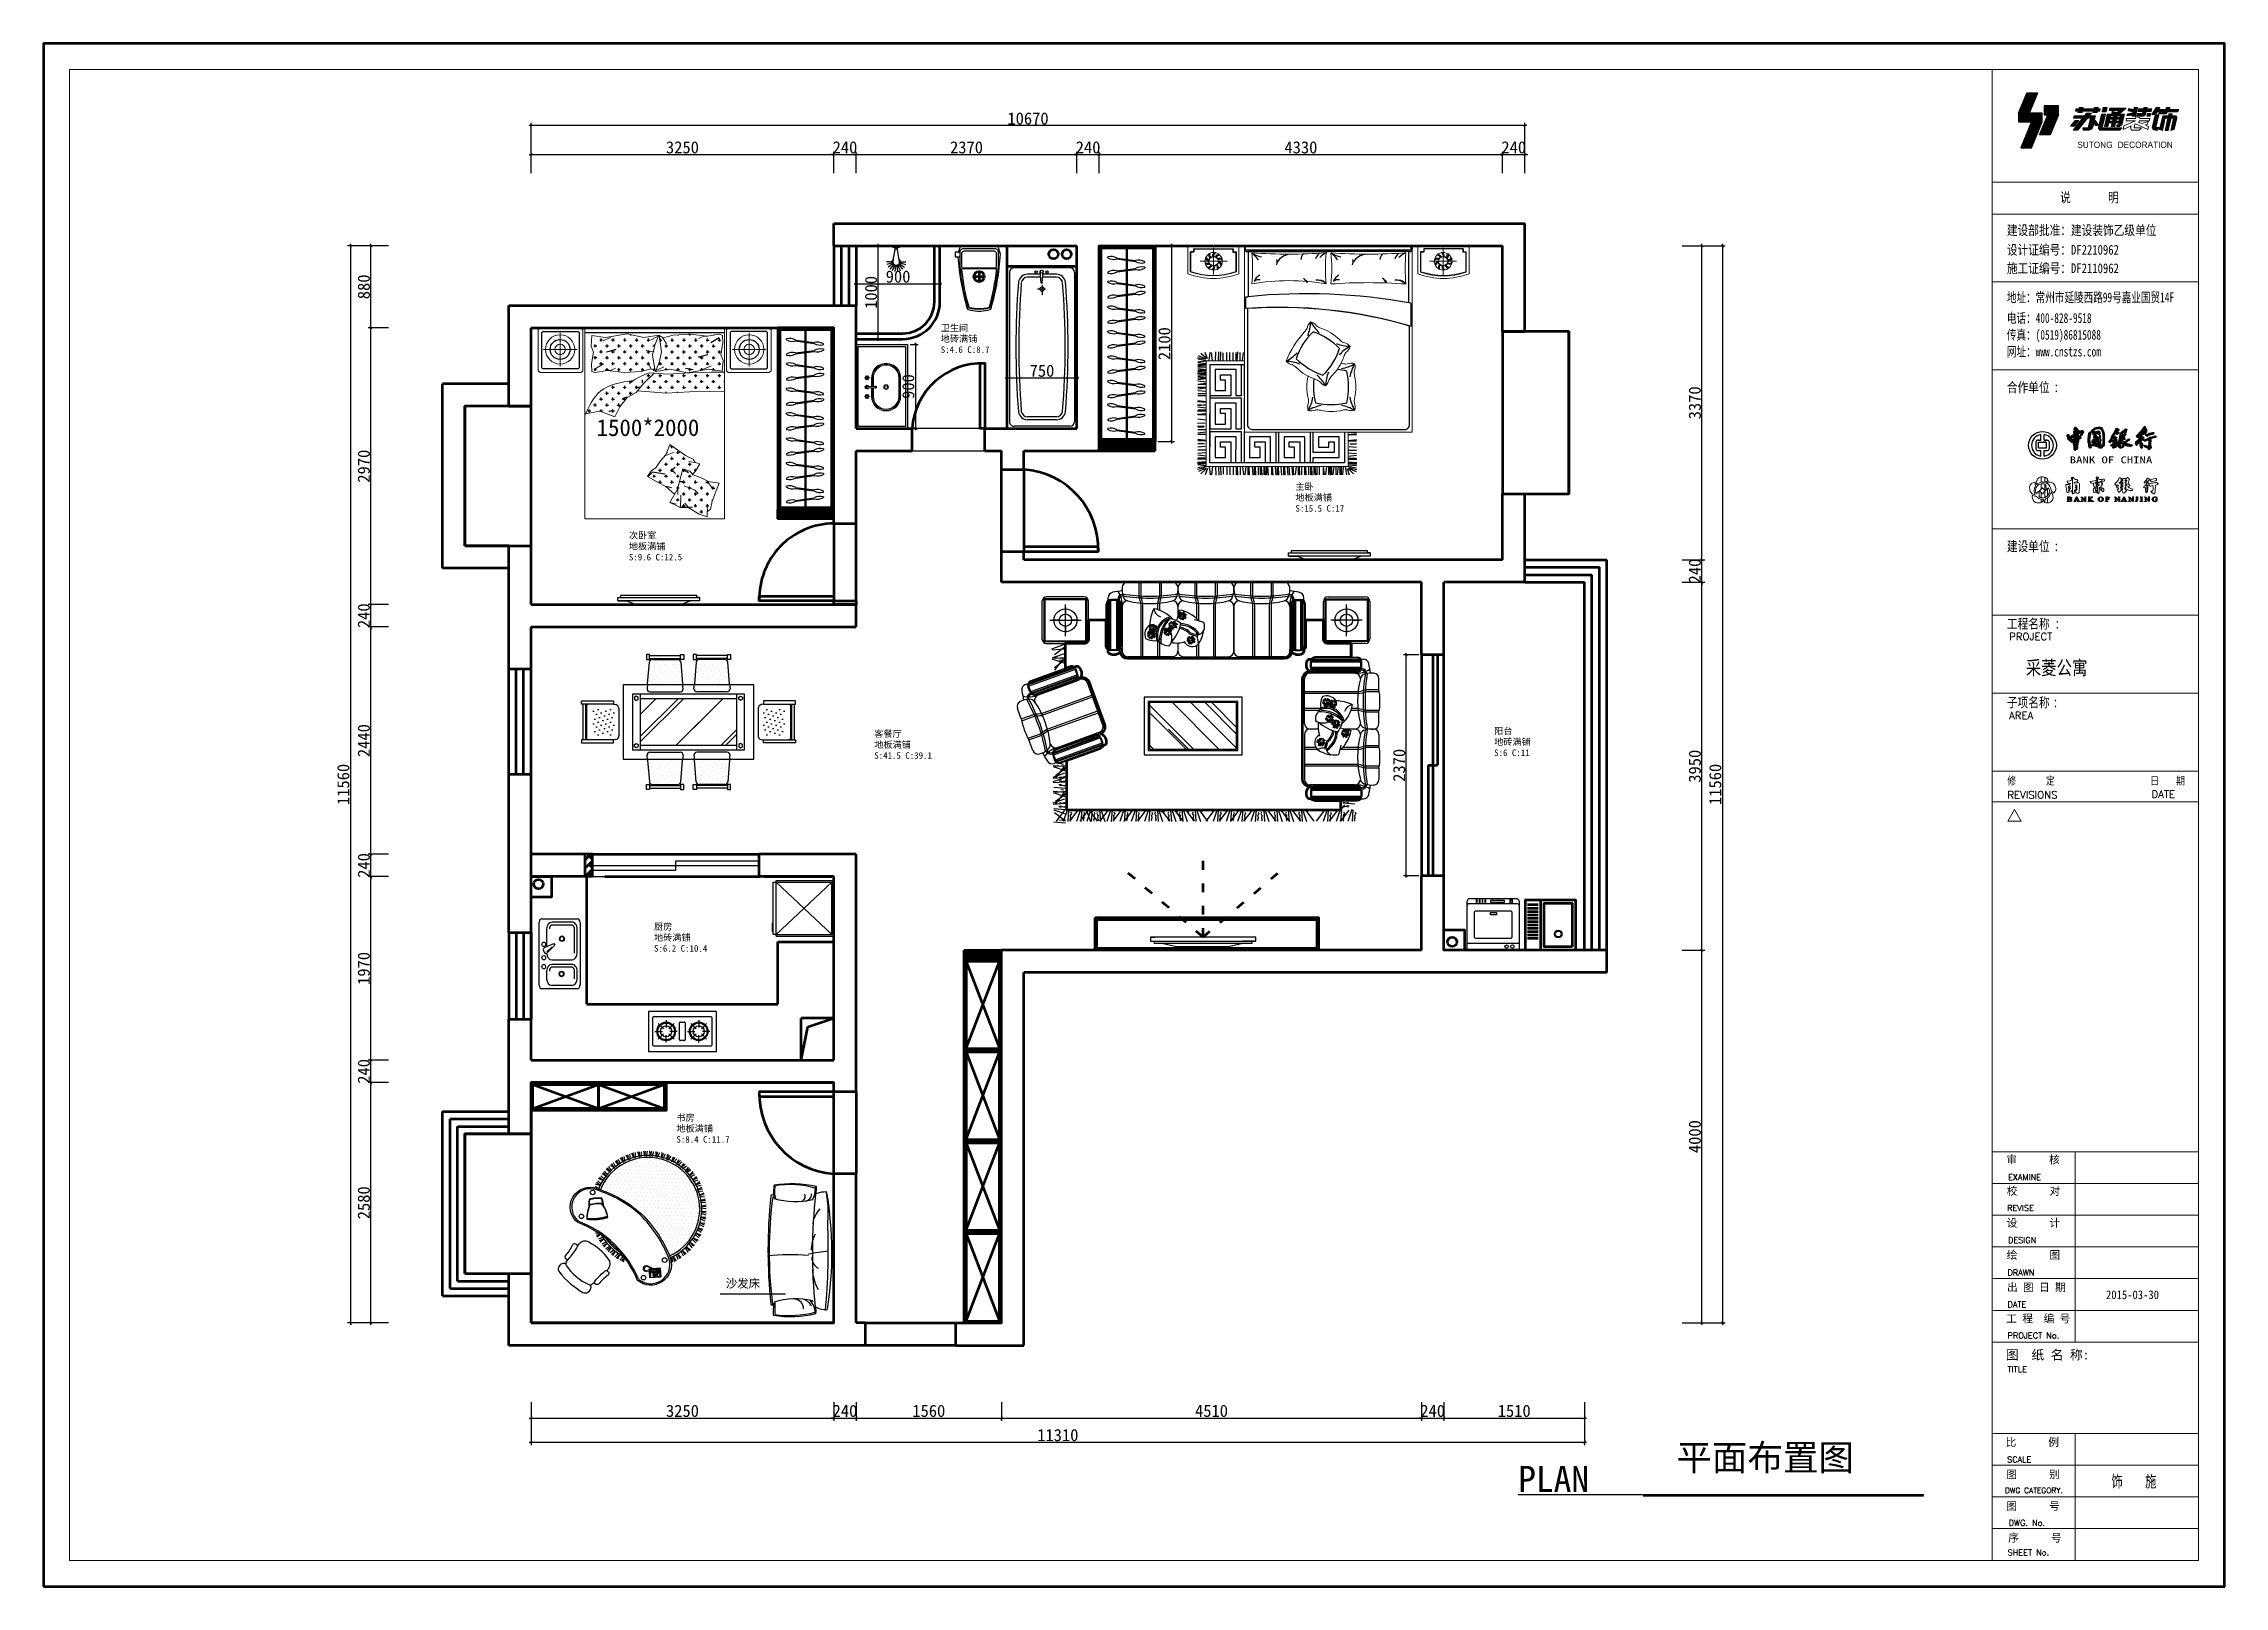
# Model space of a CAD drawing. Header units: millimetres. Extents: x 44393 to 91220, y 25301 to 41858.
# Drawn here: x 44393 to 67807, y 25301 to 41858 of the extents above; entities that cross this region are included whole.
import ezdxf

# ---------------------------------------------------------------- set-up
doc = ezdxf.new("R2010")
doc.units = ezdxf.units.MM
doc.linetypes.add('ACAD_ISO03W100', pattern=[30, 12, -18])
for name, color, linetype, lineweight in [('!0-text', 150, 'Continuous', 20), ('I-FURN-IBN', 1, 'Continuous', 15), ('图框', 165, 'Continuous', 0), ('标注', 1, 'Continuous', 9)]:
    doc.layers.add(name, color=color, linetype=linetype, lineweight=lineweight)
for name, color, linetype in [('B-图框', 6, 'Continuous'), ('LAYER4', 4, 'Continuous'), ('LAYER5', 5, 'Continuous'), ('LAYER6', 6, 'Continuous'), ('LAYER7', 8, 'Continuous'), ('图层 1', 7, 'Continuous'), ('填充', 8, 'Continuous'), ('目录', 50, 'Continuous')]:
    doc.layers.add(name, color=color, linetype=linetype)
doc.styles.add('!fontstyle_cn', font='simhei.ttf')
doc.styles.add('COMANT', font='romant.shx')
doc.styles.add('SM', font='', dxfattribs={"width": 0.8})
doc.styles.get("Standard").update_dxf_attribs({"font": ''})
doc.styles.add('宋体', font='', dxfattribs={"width": 0.6})
doc.styles.add('黑体', font='simhei.ttf')
doc.styles.get('SM').set_extended_font_data('SimSun')
doc.styles.get('Standard').set_extended_font_data('SimSun')
doc.styles.get('宋体').set_extended_font_data('SimSun')
doc.dimstyles.new('cf', dxfattribs={"dimtxt": 130, "dimasz": 30, "dimexe": 30, "dimexo": 30, "dimgap": 10, "dimtad": 1, "dimdec": 0, "dimdsep": 46, "dimtxsty": '黑体', "dimblk": 'ARCHTICK', "dimcen": 2.5, "dimdle": 20, "dimclrd": 251, "dimclre": 251, "dimclrt": 251, "dimadec": 0, "dimazin": 0, "dimtfac": 1, "dimtdec": 0, "dimtix": 1, "dimtmove": 0, "dimatfit": 3, "dimfxl": 1, "dimtzin": 0, "dimarcsym": 0})

msp = doc.modelspace()

# ---------------------------------------------------------------- texts
at = {"layer": '!0-text', "color": 3, "lineweight": -3, "style": '!fontstyle_cn'}
msp.add_text('PLAN', height=279.54, dxfattribs=at).set_placement((60225.2, 26314.7, 12367.9))
at = {"layer": '!0-text', "color": 3, "lineweight": -3, "insert": (61923.3, 26824.6, 692.6), "char_height": 279.544, "width": 2243.718, "attachment_point": 1, "style": '!fontstyle_cn'}
msp.add_mtext('{\\fSimSun|b0|i0|c134|p2;平面布置图}', dxfattribs=at)
at = {"color": 2, "char_height": 66.315, "width": 40.766, "attachment_point": 1}
for s, insert in [('{\\fVivaldi|b0|i0|c0|p66;SUTONG}', (66227.1, 40805.7)), ('{\\fVivaldi|b0|i0|c134|p66;DECORATION}', (66661.4, 40805.7))]:
    msp.add_mtext(s, dxfattribs=dict(at, insert=insert))
at = {"lineweight": 90, "attachment_point": 1}
for s, insert, char_height in [('{\\C2;卫生间\\P地砖满铺\\fKaiTi_GB2312|b0|i0|c134|p49; \\PS:4.6 C:8.7}', (54024.9, 38842.7), 70), ('{\\C2;主卧\\P地板满铺\\fKaiTi_GB2312|b0|i0|c134|p49; \\PS:15.5 C:17}', (57833.2, 37138.6), 70), ('{\\C2;次卧室\\P地板满铺\\fKaiTi_GB2312|b0|i0|c134|p49; \\PS:9.6 C:12.5}', (50677, 36615.3), 70), ('{\\C2;客餐厅\\P地板满铺\\fKaiTi_GB2312|b0|i0|c134|p49;\\PS:41.5 C:39.1}', (53311.7, 34486.4), 70), ('{\\C2;阳台\\P地砖满铺\\fKaiTi_GB2312|b0|i0|c134|p49; \\PS:6 C:11}', (59967, 34516.5), 70), ('{\\C2;厨房\\P地砖满铺\\fKaiTi_GB2312|b0|i0|c134|p49; \\PS:6.2 C:10.4}', (50947, 32416.5), 70), ('{\\C2;书房\\P地板满铺\\fKaiTi_GB2312|b0|i0|c134|p49; \\PS:8.4 C:11.7}', (51187, 30366.5), 70), ('{\\C2;沙发床}', (51717, 28596.8), 90)]:
    msp.add_mtext_dynamic_manual_height_columns(s, width=2129.184, gutter_width=436.7, heights=[653.8], dxfattribs=dict(at, insert=insert, char_height=char_height))
at = {"layer": 'B-图框', "color": 0, "style": 'SM', "width": 1.37}
msp.add_text('BANK OF CHINA', height=73.15, dxfattribs=at).set_placement((66146.3, 37354.5))
at = {"layer": '图框', "color": 150, "lineweight": 9, "style": 'COMANT', "width": 1}
for s, height, p in [('PROJECT', 79.58, (65495.4, 35454.5)), ('AREA', 79.58, (65495.4, 34608.4)), ('REVISIONS', 79.58, (65476.1, 33755.6)), ('DATE', 79.58, (67024.6, 33763.1)), ('EXAMINE', 63.67, (65484.3, 29660.4)), ('REVISE', 63.67, (65474.7, 29330.2)), ('DESIGN', 63.67, (65483.9, 28986)), ('DRAWN', 63.67, (65478.1, 28637.6)), ('DATE', 63.67, (65478.3, 28295.6)), ('PROJECT No.', 63.666, (65479.6, 27961.7)), ('TITLE', 63.67, (65478.5, 27598.5)), ('SCALE', 63.67, (65474.5, 26631.1)), ('DWG CATEGORY.', 58.454, (65450.6, 26301.7)), ('DWG. No.', 63.67, (65490.6, 25950.4)), ('SHEET No.', 63.67, (65479.6, 25633))]:
    msp.add_text(s, height=height, dxfattribs=at).set_placement(p)
at = {"layer": '图框', "color": 150, "style": '黑体'}
for s, height, width, p in [('审      核', 84.19, 1, (65465.6, 29838.8)), ('校      对', 84.19, 1, (65470.4, 29501.4)), ('设      计', 84.19, 1, (65469, 29159.9)), ('绘      图', 84.19, 1, (65469.4, 28815.9)), ('出 图 日 期', 84.19, 1, (65472.1, 28468.4)), ('工 程  编 号', 84.19, 1, (65464.3, 28133.2)), ('图  纸 名 称:', 101.03, 1, (65459.9, 27736.1)), ('比      例', 84.19, 1, (65457.7, 26806.1)), ('图      别', 84.19, 1, (65465.7, 26461.4)), ('饰    施', 126.29, 0.7, (66594.6, 26364.8)), ('图      号', 84.19, 1, (65465.7, 26121.2)), ('序      号', 84.19, 1, (65486, 25780.5))]:
    msp.add_text(s, height=height, dxfattribs=dict(at, width=width)).set_placement(p)
at = {"layer": '目录', "color": 150, "style": '黑体'}
for s, height, width, p in [('说       明', 105.07, 0.8, (66042.8, 40155.7)), ('建设部批准：建设装饰乙级单位', 105.073, 0.8, (65471.6, 39803)), ('设计证编号：DF2210962', 105.073, 0.8, (65471.6, 39593)), ('施工证编号：DF2110962', 105.073, 0.8, (65471.6, 39394.9)), ('地址：常州市延陵西路99号嘉业国贸14F', 105.073, 0.7, (65471.6, 39082.8)), ('电话：400-828-9518', 105.073, 0.7, (65471.6, 38860.7)), ('传真：(0519)86815088', 105.073, 0.7, (65471.6, 38680.7)), ('网址：www.cnstzs.com', 105.073, 0.7, (65471.6, 38500.6)), ('合作单位', 105.07, 0.8, (65471.6, 38117.2)), ('：', 92.9, 0.8, (65975.8, 38117.2)), ('建设单位', 105.07, 0.8, (65471.6, 36410.8)), ('：', 92.9, 0.8, (65975.8, 36410.8)), ('工程名称', 105.07, 0.8, (65471.6, 35579.4)), ('：', 92.9, 0.8, (65986.5, 35579.4)), ('采菱公寓', 151.31, 0.8, (65675.7, 35084.6)), ('子项名称', 105.07, 0.8, (65471.6, 34735.2)), ('：', 92.9, 0.8, (65967.6, 34735.2)), ('修       定 ', 84.19, 0.8, (65475.5, 33905.3))]:
    msp.add_text(s, height=height, dxfattribs=dict(at, width=width)).set_placement(p)
at = {"layer": '目录', "color": 2, "style": '黑体', "width": 0.8}
msp.add_text('日    期 ', height=84.19, dxfattribs=at).set_placement((67011, 33905.3))

# ---------------------------------------------------------------- blocks, each defined once
blk = doc.blocks.new('_ArchTick')
at = {"color": 0, "linetype": 'ByBlock', "const_width": 0.15}
blk.add_lwpolyline([(-0.5, -0.5), (0.5, 0.5)], dxfattribs=at)
blk = doc.blocks.new('*D154')
at = {"color": 251, "lineweight": -2, "transparency": 16777216}
for p, q in [((48097, 30708), (47877, 30708)), ((47907, 28108), (47907, 30728)), ((48097, 28128), (47877, 28128))]:
    blk.add_line(p, q, dxfattribs=at)
at = {"layer": 'DEFPOINTS', "color": 0, "transparency": 16777216}
for p in [(47907, 30708), (48127, 30708), (48127, 28128)]:
    blk.add_point(p, dxfattribs=at)
at = {"color": 251, "lineweight": -2, "transparency": 16777216, "xscale": 30, "yscale": 30, "zscale": 30}
for p, rotation in [((47907, 30708), 90), ((47907, 28128), 270)]:
    blk.add_blockref('_ArchTick', p, dxfattribs=dict(at, rotation=rotation))
at = {"color": 251, "lineweight": 90, "transparency": 16777216, "insert": (47831, 29418), "char_height": 130, "attachment_point": 5, "rotation": 90, "style": '黑体'}
blk.add_mtext('2580', dxfattribs=at)
blk = doc.blocks.new('*D155')
at = {"color": 251, "lineweight": -2, "transparency": 16777216}
for p, q in [((48097, 30948), (47877, 30948)), ((47907, 30948), (47907, 30978)), ((47907, 30708), (47907, 30948)), ((48097, 30708), (47877, 30708)), ((47907, 30708), (47907, 30678))]:
    blk.add_line(p, q, dxfattribs=at)
at = {"layer": 'DEFPOINTS', "color": 0, "transparency": 16777216}
for p in [(47907, 30948), (48127, 30948), (48127, 30708)]:
    blk.add_point(p, dxfattribs=at)
at = {"color": 251, "lineweight": -2, "transparency": 16777216, "xscale": 30, "yscale": 30, "zscale": 30}
for p, rotation in [((47907, 30948), 270), ((47907, 30708), 90)]:
    blk.add_blockref('_ArchTick', p, dxfattribs=dict(at, rotation=rotation))
at = {"color": 251, "lineweight": 90, "transparency": 16777216, "insert": (47831, 30828), "char_height": 130, "attachment_point": 5, "rotation": 90, "style": '黑体'}
blk.add_mtext('240', dxfattribs=at)
blk = doc.blocks.new('*D156')
at = {"color": 251, "lineweight": -2, "transparency": 16777216}
for p, q in [((48097, 32918), (47877, 32918)), ((47907, 30928), (47907, 32938)), ((48097, 30948), (47877, 30948))]:
    blk.add_line(p, q, dxfattribs=at)
at = {"layer": 'DEFPOINTS', "color": 0, "transparency": 16777216}
for p in [(47907, 32918), (48127, 32918), (48127, 30948)]:
    blk.add_point(p, dxfattribs=at)
at = {"color": 251, "lineweight": -2, "transparency": 16777216, "xscale": 30, "yscale": 30, "zscale": 30}
for p, rotation in [((47907, 32918), 90), ((47907, 30948), 270)]:
    blk.add_blockref('_ArchTick', p, dxfattribs=dict(at, rotation=rotation))
at = {"color": 251, "lineweight": 90, "transparency": 16777216, "insert": (47831, 31933), "char_height": 130, "attachment_point": 5, "rotation": 90, "style": '黑体'}
blk.add_mtext('1970', dxfattribs=at)
blk = doc.blocks.new('*D157')
at = {"color": 251, "lineweight": -2, "transparency": 16777216}
for p, q in [((48097, 33158), (47877, 33158)), ((47907, 33158), (47907, 33188)), ((47907, 32918), (47907, 33158)), ((48097, 32918), (47877, 32918)), ((47907, 32918), (47907, 32888))]:
    blk.add_line(p, q, dxfattribs=at)
at = {"layer": 'DEFPOINTS', "color": 0, "transparency": 16777216}
for p in [(47907, 33158), (48127, 33158), (48127, 32918)]:
    blk.add_point(p, dxfattribs=at)
at = {"color": 251, "lineweight": -2, "transparency": 16777216, "xscale": 30, "yscale": 30, "zscale": 30}
for p, rotation in [((47907, 33158), 270), ((47907, 32918), 90)]:
    blk.add_blockref('_ArchTick', p, dxfattribs=dict(at, rotation=rotation))
at = {"color": 251, "lineweight": 90, "transparency": 16777216, "insert": (47831, 33038), "char_height": 130, "attachment_point": 5, "rotation": 90, "style": '黑体'}
blk.add_mtext('240', dxfattribs=at)
blk = doc.blocks.new('*D158')
at = {"color": 251, "lineweight": -2, "transparency": 16777216}
for p, q in [((48097, 35598), (47877, 35598)), ((47907, 33138), (47907, 35618)), ((48097, 33158), (47877, 33158))]:
    blk.add_line(p, q, dxfattribs=at)
at = {"layer": 'DEFPOINTS', "color": 0, "transparency": 16777216}
for p in [(47907, 35598), (48127, 35598), (48127, 33158)]:
    blk.add_point(p, dxfattribs=at)
at = {"color": 251, "lineweight": -2, "transparency": 16777216, "xscale": 30, "yscale": 30, "zscale": 30}
for p, rotation in [((47907, 35598), 90), ((47907, 33158), 270)]:
    blk.add_blockref('_ArchTick', p, dxfattribs=dict(at, rotation=rotation))
at = {"color": 251, "lineweight": 90, "transparency": 16777216, "insert": (47831, 34378), "char_height": 130, "attachment_point": 5, "rotation": 90, "style": '黑体'}
blk.add_mtext('2440', dxfattribs=at)
blk = doc.blocks.new('*D159')
at = {"color": 251, "lineweight": -2, "transparency": 16777216}
for p, q in [((48097, 35838), (47877, 35838)), ((47907, 35838), (47907, 35868)), ((47907, 35598), (47907, 35838)), ((48097, 35598), (47877, 35598)), ((47907, 35598), (47907, 35568))]:
    blk.add_line(p, q, dxfattribs=at)
at = {"layer": 'DEFPOINTS', "color": 0, "transparency": 16777216}
for p in [(47907, 35838), (48127, 35838), (48127, 35598)]:
    blk.add_point(p, dxfattribs=at)
at = {"color": 251, "lineweight": -2, "transparency": 16777216, "xscale": 30, "yscale": 30, "zscale": 30}
for p, rotation in [((47907, 35838), 270), ((47907, 35598), 90)]:
    blk.add_blockref('_ArchTick', p, dxfattribs=dict(at, rotation=rotation))
at = {"color": 251, "lineweight": 90, "transparency": 16777216, "insert": (47831, 35718), "char_height": 130, "attachment_point": 5, "rotation": 90, "style": '黑体'}
blk.add_mtext('240', dxfattribs=at)
blk = doc.blocks.new('*D160')
at = {"color": 251, "lineweight": -2, "transparency": 16777216}
for p, q in [((48097, 38808), (47877, 38808)), ((47907, 35818), (47907, 38828)), ((48097, 35838), (47877, 35838))]:
    blk.add_line(p, q, dxfattribs=at)
at = {"layer": 'DEFPOINTS', "color": 0, "transparency": 16777216}
for p in [(47907, 38808), (48127, 38808), (48127, 35838)]:
    blk.add_point(p, dxfattribs=at)
at = {"color": 251, "lineweight": -2, "transparency": 16777216, "xscale": 30, "yscale": 30, "zscale": 30}
for p, rotation in [((47907, 38808), 90), ((47907, 35838), 270)]:
    blk.add_blockref('_ArchTick', p, dxfattribs=dict(at, rotation=rotation))
at = {"color": 251, "lineweight": 90, "transparency": 16777216, "insert": (47831, 37323), "char_height": 130, "attachment_point": 5, "rotation": 90, "style": '黑体'}
blk.add_mtext('2970', dxfattribs=at)
blk = doc.blocks.new('*D161')
at = {"color": 251, "lineweight": -2, "transparency": 16777216}
for p, q in [((48097, 39688), (47877, 39688)), ((47907, 38788), (47907, 39708)), ((48097, 38808), (47877, 38808))]:
    blk.add_line(p, q, dxfattribs=at)
at = {"layer": 'DEFPOINTS', "color": 0, "transparency": 16777216}
for p in [(47907, 39688), (48127, 39688), (48127, 38808)]:
    blk.add_point(p, dxfattribs=at)
at = {"color": 251, "lineweight": -2, "transparency": 16777216, "xscale": 30, "yscale": 30, "zscale": 30}
for p, rotation in [((47907, 39688), 90), ((47907, 38808), 270)]:
    blk.add_blockref('_ArchTick', p, dxfattribs=dict(at, rotation=rotation))
at = {"color": 251, "lineweight": 90, "transparency": 16777216, "insert": (47831, 39248), "char_height": 130, "attachment_point": 5, "rotation": 90, "style": '黑体'}
blk.add_mtext('880', dxfattribs=at)
blk = doc.blocks.new('*D162')
at = {"color": 251, "lineweight": -2, "transparency": 16777216}
for p, q in [((48097, 39688), (47657, 39688)), ((47687, 39708), (47687, 28108)), ((48097, 28128), (47657, 28128))]:
    blk.add_line(p, q, dxfattribs=at)
at = {"layer": 'DEFPOINTS', "color": 0, "transparency": 16777216}
for p in [(48127, 39688), (47687, 28128), (48127, 28128)]:
    blk.add_point(p, dxfattribs=at)
at = {"color": 251, "lineweight": -2, "transparency": 16777216, "xscale": 30, "yscale": 30, "zscale": 30}
for p, rotation in [((47687, 39688), 90), ((47687, 28128), 270)]:
    blk.add_blockref('_ArchTick', p, dxfattribs=dict(at, rotation=rotation))
at = {"color": 251, "lineweight": 90, "transparency": 16777216, "insert": (47611, 33908), "char_height": 130, "attachment_point": 5, "rotation": 90, "style": '黑体'}
blk.add_mtext('11560', dxfattribs=at)
blk = doc.blocks.new('*D163')
at = {"color": 251, "lineweight": -2, "transparency": 16777216}
for p, q in [((49607, 40668), (52897, 40668)), ((49627, 40468), (49627, 40698)), ((52877, 40468), (52877, 40698))]:
    blk.add_line(p, q, dxfattribs=at)
at = {"layer": 'DEFPOINTS', "color": 0, "transparency": 16777216}
for p in [(52877, 40668), (49627, 40438), (52877, 40438)]:
    blk.add_point(p, dxfattribs=at)
at = {"color": 251, "lineweight": -2, "transparency": 16777216, "xscale": 30, "yscale": 30, "zscale": 30, "rotation": 180}
blk.add_blockref('_ArchTick', (49627, 40668), dxfattribs=at)
at = {"color": 251, "lineweight": -2, "transparency": 16777216, "xscale": 30, "yscale": 30, "zscale": 30}
blk.add_blockref('_ArchTick', (52877, 40668), dxfattribs=at)
at = {"color": 251, "lineweight": 90, "transparency": 16777216, "insert": (51252, 40744), "char_height": 130, "attachment_point": 5, "style": '黑体'}
blk.add_mtext('3250', dxfattribs=at)
blk = doc.blocks.new('*D164')
at = {"color": 251, "lineweight": -2, "transparency": 16777216}
for p, q in [((52877, 40668), (52847, 40668)), ((52877, 40468), (52877, 40698)), ((52877, 40668), (53117, 40668)), ((53117, 40468), (53117, 40698)), ((53117, 40668), (53147, 40668))]:
    blk.add_line(p, q, dxfattribs=at)
at = {"layer": 'DEFPOINTS', "color": 0, "transparency": 16777216}
for p in [(53117, 40668), (52877, 40438), (53117, 40438)]:
    blk.add_point(p, dxfattribs=at)
at = {"color": 251, "lineweight": -2, "transparency": 16777216, "xscale": 30, "yscale": 30, "zscale": 30}
blk.add_blockref('_ArchTick', (52877, 40668), dxfattribs=at)
at = {"color": 251, "lineweight": -2, "transparency": 16777216, "xscale": 30, "yscale": 30, "zscale": 30, "rotation": 180}
blk.add_blockref('_ArchTick', (53117, 40668), dxfattribs=at)
at = {"color": 251, "lineweight": 90, "transparency": 16777216, "insert": (52997, 40744), "char_height": 130, "attachment_point": 5, "style": '黑体'}
blk.add_mtext('240', dxfattribs=at)
blk = doc.blocks.new('*D165')
at = {"color": 251, "lineweight": -2, "transparency": 16777216}
for p, q in [((53097, 40668), (55507, 40668)), ((53117, 40468), (53117, 40698)), ((55487, 40468), (55487, 40698))]:
    blk.add_line(p, q, dxfattribs=at)
at = {"layer": 'DEFPOINTS', "color": 0, "transparency": 16777216}
for p in [(55487, 40668), (53117, 40438), (55487, 40438)]:
    blk.add_point(p, dxfattribs=at)
at = {"color": 251, "lineweight": -2, "transparency": 16777216, "xscale": 30, "yscale": 30, "zscale": 30, "rotation": 180}
blk.add_blockref('_ArchTick', (53117, 40668), dxfattribs=at)
at = {"color": 251, "lineweight": -2, "transparency": 16777216, "xscale": 30, "yscale": 30, "zscale": 30}
blk.add_blockref('_ArchTick', (55487, 40668), dxfattribs=at)
at = {"color": 251, "lineweight": 90, "transparency": 16777216, "insert": (54302, 40744), "char_height": 130, "attachment_point": 5, "style": '黑体'}
blk.add_mtext('2370', dxfattribs=at)
blk = doc.blocks.new('*D166')
at = {"color": 251, "lineweight": -2, "transparency": 16777216}
for p, q in [((55487, 40668), (55457, 40668)), ((55487, 40468), (55487, 40698)), ((55487, 40668), (55727, 40668)), ((55727, 40468), (55727, 40698)), ((55727, 40668), (55757, 40668))]:
    blk.add_line(p, q, dxfattribs=at)
at = {"layer": 'DEFPOINTS', "color": 0, "transparency": 16777216}
for p in [(55727, 40668), (55487, 40438), (55727, 40438)]:
    blk.add_point(p, dxfattribs=at)
at = {"color": 251, "lineweight": -2, "transparency": 16777216, "xscale": 30, "yscale": 30, "zscale": 30}
blk.add_blockref('_ArchTick', (55487, 40668), dxfattribs=at)
at = {"color": 251, "lineweight": -2, "transparency": 16777216, "xscale": 30, "yscale": 30, "zscale": 30, "rotation": 180}
blk.add_blockref('_ArchTick', (55727, 40668), dxfattribs=at)
at = {"color": 251, "lineweight": 90, "transparency": 16777216, "insert": (55607, 40744), "char_height": 130, "attachment_point": 5, "style": '黑体'}
blk.add_mtext('240', dxfattribs=at)
blk = doc.blocks.new('*D167')
at = {"color": 251, "lineweight": -2, "transparency": 16777216}
for p, q in [((55707, 40668), (60077, 40668)), ((55727, 40468), (55727, 40698)), ((60057, 40468), (60057, 40698))]:
    blk.add_line(p, q, dxfattribs=at)
at = {"layer": 'DEFPOINTS', "color": 0, "transparency": 16777216}
for p in [(60057, 40668), (55727, 40438), (60057, 40438)]:
    blk.add_point(p, dxfattribs=at)
at = {"color": 251, "lineweight": -2, "transparency": 16777216, "xscale": 30, "yscale": 30, "zscale": 30, "rotation": 180}
blk.add_blockref('_ArchTick', (55727, 40668), dxfattribs=at)
at = {"color": 251, "lineweight": -2, "transparency": 16777216, "xscale": 30, "yscale": 30, "zscale": 30}
blk.add_blockref('_ArchTick', (60057, 40668), dxfattribs=at)
at = {"color": 251, "lineweight": 90, "transparency": 16777216, "insert": (57892, 40744), "char_height": 130, "attachment_point": 5, "style": '黑体'}
blk.add_mtext('4330', dxfattribs=at)
blk = doc.blocks.new('*D168')
at = {"color": 251, "lineweight": -2, "transparency": 16777216}
for p, q in [((60057, 40668), (60027, 40668)), ((60057, 40468), (60057, 40698)), ((60057, 40668), (60297, 40668)), ((60297, 40468), (60297, 40698)), ((60297, 40668), (60327, 40668))]:
    blk.add_line(p, q, dxfattribs=at)
at = {"layer": 'DEFPOINTS', "color": 0, "transparency": 16777216}
for p in [(60297, 40668), (60057, 40438), (60297, 40438)]:
    blk.add_point(p, dxfattribs=at)
at = {"color": 251, "lineweight": -2, "transparency": 16777216, "xscale": 30, "yscale": 30, "zscale": 30}
blk.add_blockref('_ArchTick', (60057, 40668), dxfattribs=at)
at = {"color": 251, "lineweight": -2, "transparency": 16777216, "xscale": 30, "yscale": 30, "zscale": 30, "rotation": 180}
blk.add_blockref('_ArchTick', (60297, 40668), dxfattribs=at)
at = {"color": 251, "lineweight": 90, "transparency": 16777216, "insert": (60177, 40744), "char_height": 130, "attachment_point": 5, "style": '黑体'}
blk.add_mtext('240', dxfattribs=at)
blk = doc.blocks.new('*D169')
at = {"color": 251, "lineweight": -2, "transparency": 16777216}
for p, q in [((61987, 32128), (62227, 32128)), ((62197, 28108), (62197, 32148)), ((61987, 28128), (62227, 28128))]:
    blk.add_line(p, q, dxfattribs=at)
at = {"layer": 'DEFPOINTS', "color": 0, "transparency": 16777216}
for p in [(61957, 32128), (62197, 32128), (61957, 28128)]:
    blk.add_point(p, dxfattribs=at)
at = {"color": 251, "lineweight": -2, "transparency": 16777216, "xscale": 30, "yscale": 30, "zscale": 30}
for p, rotation in [((62197, 32128), 90), ((62197, 28128), 270)]:
    blk.add_blockref('_ArchTick', p, dxfattribs=dict(at, rotation=rotation))
at = {"color": 251, "lineweight": 90, "transparency": 16777216, "insert": (62121, 30128), "char_height": 130, "attachment_point": 5, "rotation": 90, "style": '黑体'}
blk.add_mtext('4000', dxfattribs=at)
blk = doc.blocks.new('*D170')
at = {"color": 251, "lineweight": -2, "transparency": 16777216}
for p, q in [((61987, 36078), (62227, 36078)), ((62197, 32108), (62197, 36098)), ((61987, 32128), (62227, 32128))]:
    blk.add_line(p, q, dxfattribs=at)
at = {"layer": 'DEFPOINTS', "color": 0, "transparency": 16777216}
for p in [(61957, 36078), (62197, 36078), (61957, 32128)]:
    blk.add_point(p, dxfattribs=at)
at = {"color": 251, "lineweight": -2, "transparency": 16777216, "xscale": 30, "yscale": 30, "zscale": 30}
for p, rotation in [((62197, 36078), 90), ((62197, 32128), 270)]:
    blk.add_blockref('_ArchTick', p, dxfattribs=dict(at, rotation=rotation))
at = {"color": 251, "lineweight": 90, "transparency": 16777216, "insert": (62121, 34103), "char_height": 130, "attachment_point": 5, "rotation": 90, "style": '黑体'}
blk.add_mtext('3950', dxfattribs=at)
blk = doc.blocks.new('*D171')
at = {"color": 251, "lineweight": -2, "transparency": 16777216}
for p, q in [((61987, 36318), (62227, 36318)), ((62197, 36318), (62197, 36348)), ((62197, 36078), (62197, 36318)), ((61987, 36078), (62227, 36078)), ((62197, 36078), (62197, 36048))]:
    blk.add_line(p, q, dxfattribs=at)
at = {"layer": 'DEFPOINTS', "color": 0, "transparency": 16777216}
for p in [(61957, 36318), (62197, 36318), (61957, 36078)]:
    blk.add_point(p, dxfattribs=at)
at = {"color": 251, "lineweight": -2, "transparency": 16777216, "xscale": 30, "yscale": 30, "zscale": 30}
for p, rotation in [((62197, 36318), 270), ((62197, 36078), 90)]:
    blk.add_blockref('_ArchTick', p, dxfattribs=dict(at, rotation=rotation))
at = {"color": 251, "lineweight": 90, "transparency": 16777216, "insert": (62121, 36198), "char_height": 130, "attachment_point": 5, "rotation": 90, "style": '黑体'}
blk.add_mtext('240', dxfattribs=at)
blk = doc.blocks.new('*D172')
at = {"color": 251, "lineweight": -2, "transparency": 16777216}
for p, q in [((61987, 39688), (62227, 39688)), ((62197, 36298), (62197, 39708)), ((61987, 36318), (62227, 36318))]:
    blk.add_line(p, q, dxfattribs=at)
at = {"layer": 'DEFPOINTS', "color": 0, "transparency": 16777216}
for p in [(61957, 39688), (62197, 39688), (61957, 36318)]:
    blk.add_point(p, dxfattribs=at)
at = {"color": 251, "lineweight": -2, "transparency": 16777216, "xscale": 30, "yscale": 30, "zscale": 30}
for p, rotation in [((62197, 39688), 90), ((62197, 36318), 270)]:
    blk.add_blockref('_ArchTick', p, dxfattribs=dict(at, rotation=rotation))
at = {"color": 251, "lineweight": 90, "transparency": 16777216, "insert": (62121, 38003), "char_height": 130, "attachment_point": 5, "rotation": 90, "style": '黑体'}
blk.add_mtext('3370', dxfattribs=at)
blk = doc.blocks.new('*D173')
at = {"color": 251, "lineweight": -2, "transparency": 16777216}
for p, q in [((61987, 39688), (62447, 39688)), ((62417, 39708), (62417, 28108)), ((61987, 28128), (62447, 28128))]:
    blk.add_line(p, q, dxfattribs=at)
at = {"layer": 'DEFPOINTS', "color": 0, "transparency": 16777216}
for p in [(61957, 39688), (61957, 28128), (62417, 28128)]:
    blk.add_point(p, dxfattribs=at)
at = {"color": 251, "lineweight": -2, "transparency": 16777216, "xscale": 30, "yscale": 30, "zscale": 30}
for p, rotation in [((62417, 39688), 90), ((62417, 28128), 270)]:
    blk.add_blockref('_ArchTick', p, dxfattribs=dict(at, rotation=rotation))
at = {"color": 251, "lineweight": 90, "transparency": 16777216, "insert": (62341, 33908), "char_height": 130, "attachment_point": 5, "rotation": 90, "style": '黑体'}
blk.add_mtext('11560', dxfattribs=at)
blk = doc.blocks.new('*D174')
at = {"color": 251, "lineweight": -2, "transparency": 16777216}
for p, q in [((49627, 27278), (49627, 27078)), ((52877, 27278), (52877, 27078)), ((49607, 27108), (52897, 27108))]:
    blk.add_line(p, q, dxfattribs=at)
at = {"layer": 'DEFPOINTS', "color": 0, "transparency": 16777216}
for p in [(49627, 27308), (52877, 27308), (52877, 27108)]:
    blk.add_point(p, dxfattribs=at)
at = {"color": 251, "lineweight": -2, "transparency": 16777216, "xscale": 30, "yscale": 30, "zscale": 30, "rotation": 180}
blk.add_blockref('_ArchTick', (49627, 27108), dxfattribs=at)
at = {"color": 251, "lineweight": -2, "transparency": 16777216, "xscale": 30, "yscale": 30, "zscale": 30}
blk.add_blockref('_ArchTick', (52877, 27108), dxfattribs=at)
at = {"color": 251, "lineweight": 90, "transparency": 16777216, "insert": (51252, 27184), "char_height": 130, "attachment_point": 5, "style": '黑体'}
blk.add_mtext('3250', dxfattribs=at)
blk = doc.blocks.new('*D175')
at = {"color": 251, "lineweight": -2, "transparency": 16777216}
for p, q in [((52877, 27278), (52877, 27078)), ((53117, 27278), (53117, 27078)), ((52877, 27108), (52847, 27108)), ((52877, 27108), (53117, 27108)), ((53117, 27108), (53147, 27108))]:
    blk.add_line(p, q, dxfattribs=at)
at = {"layer": 'DEFPOINTS', "color": 0, "transparency": 16777216}
for p in [(52877, 27308), (53117, 27308), (53117, 27108)]:
    blk.add_point(p, dxfattribs=at)
at = {"color": 251, "lineweight": -2, "transparency": 16777216, "xscale": 30, "yscale": 30, "zscale": 30}
blk.add_blockref('_ArchTick', (52877, 27108), dxfattribs=at)
at = {"color": 251, "lineweight": -2, "transparency": 16777216, "xscale": 30, "yscale": 30, "zscale": 30, "rotation": 180}
blk.add_blockref('_ArchTick', (53117, 27108), dxfattribs=at)
at = {"color": 251, "lineweight": 90, "transparency": 16777216, "insert": (52997, 27184), "char_height": 130, "attachment_point": 5, "style": '黑体'}
blk.add_mtext('240', dxfattribs=at)
blk = doc.blocks.new('*D176')
at = {"color": 251, "lineweight": -2, "transparency": 16777216}
for p, q in [((53117, 27278), (53117, 27078)), ((54677, 27278), (54677, 27078)), ((53097, 27108), (54697, 27108))]:
    blk.add_line(p, q, dxfattribs=at)
at = {"layer": 'DEFPOINTS', "color": 0, "transparency": 16777216}
for p in [(53117, 27308), (54677, 27308), (54677, 27108)]:
    blk.add_point(p, dxfattribs=at)
at = {"color": 251, "lineweight": -2, "transparency": 16777216, "xscale": 30, "yscale": 30, "zscale": 30, "rotation": 180}
blk.add_blockref('_ArchTick', (53117, 27108), dxfattribs=at)
at = {"color": 251, "lineweight": -2, "transparency": 16777216, "xscale": 30, "yscale": 30, "zscale": 30}
blk.add_blockref('_ArchTick', (54677, 27108), dxfattribs=at)
at = {"color": 251, "lineweight": 90, "transparency": 16777216, "insert": (53897, 27184), "char_height": 130, "attachment_point": 5, "style": '黑体'}
blk.add_mtext('1560', dxfattribs=at)
blk = doc.blocks.new('*D177')
at = {"color": 251, "lineweight": -2, "transparency": 16777216}
for p, q in [((54677, 27278), (54677, 27078)), ((59187, 27278), (59187, 27078)), ((54657, 27108), (59207, 27108))]:
    blk.add_line(p, q, dxfattribs=at)
at = {"layer": 'DEFPOINTS', "color": 0, "transparency": 16777216}
for p in [(54677, 27308), (59187, 27308), (59187, 27108)]:
    blk.add_point(p, dxfattribs=at)
at = {"color": 251, "lineweight": -2, "transparency": 16777216, "xscale": 30, "yscale": 30, "zscale": 30, "rotation": 180}
blk.add_blockref('_ArchTick', (54677, 27108), dxfattribs=at)
at = {"color": 251, "lineweight": -2, "transparency": 16777216, "xscale": 30, "yscale": 30, "zscale": 30}
blk.add_blockref('_ArchTick', (59187, 27108), dxfattribs=at)
at = {"color": 251, "lineweight": 90, "transparency": 16777216, "insert": (56932, 27184), "char_height": 130, "attachment_point": 5, "style": '黑体'}
blk.add_mtext('4510', dxfattribs=at)
blk = doc.blocks.new('*D178')
at = {"color": 251, "lineweight": -2, "transparency": 16777216}
for p, q in [((59187, 27278), (59187, 27078)), ((59427, 27278), (59427, 27078)), ((59187, 27108), (59157, 27108)), ((59187, 27108), (59427, 27108)), ((59427, 27108), (59457, 27108))]:
    blk.add_line(p, q, dxfattribs=at)
at = {"layer": 'DEFPOINTS', "color": 0, "transparency": 16777216}
for p in [(59187, 27308), (59427, 27308), (59427, 27108)]:
    blk.add_point(p, dxfattribs=at)
at = {"color": 251, "lineweight": -2, "transparency": 16777216, "xscale": 30, "yscale": 30, "zscale": 30}
blk.add_blockref('_ArchTick', (59187, 27108), dxfattribs=at)
at = {"color": 251, "lineweight": -2, "transparency": 16777216, "xscale": 30, "yscale": 30, "zscale": 30, "rotation": 180}
blk.add_blockref('_ArchTick', (59427, 27108), dxfattribs=at)
at = {"color": 251, "lineweight": 90, "transparency": 16777216, "insert": (59307, 27184), "char_height": 130, "attachment_point": 5, "style": '黑体'}
blk.add_mtext('240', dxfattribs=at)
blk = doc.blocks.new('*D179')
at = {"color": 251, "lineweight": -2, "transparency": 16777216}
for p, q in [((59427, 27278), (59427, 27078)), ((60937, 27278), (60937, 27078)), ((59407, 27108), (60957, 27108))]:
    blk.add_line(p, q, dxfattribs=at)
at = {"layer": 'DEFPOINTS', "color": 0, "transparency": 16777216}
for p in [(59427, 27308), (60937, 27308), (60937, 27108)]:
    blk.add_point(p, dxfattribs=at)
at = {"color": 251, "lineweight": -2, "transparency": 16777216, "xscale": 30, "yscale": 30, "zscale": 30, "rotation": 180}
blk.add_blockref('_ArchTick', (59427, 27108), dxfattribs=at)
at = {"color": 251, "lineweight": -2, "transparency": 16777216, "xscale": 30, "yscale": 30, "zscale": 30}
blk.add_blockref('_ArchTick', (60937, 27108), dxfattribs=at)
at = {"color": 251, "lineweight": 90, "transparency": 16777216, "insert": (60182, 27184), "char_height": 130, "attachment_point": 5, "style": '黑体'}
blk.add_mtext('1510', dxfattribs=at)
blk = doc.blocks.new('*D180')
at = {"color": 251, "lineweight": -2, "transparency": 16777216}
for p, q in [((49627, 27278), (49627, 26818)), ((60937, 27278), (60937, 26818)), ((49607, 26848), (60957, 26848))]:
    blk.add_line(p, q, dxfattribs=at)
at = {"layer": 'DEFPOINTS', "color": 0, "transparency": 16777216}
for p in [(49627, 27308), (60937, 27308), (60937, 26848)]:
    blk.add_point(p, dxfattribs=at)
at = {"color": 251, "lineweight": -2, "transparency": 16777216, "xscale": 30, "yscale": 30, "zscale": 30, "rotation": 180}
blk.add_blockref('_ArchTick', (49627, 26848), dxfattribs=at)
at = {"color": 251, "lineweight": -2, "transparency": 16777216, "xscale": 30, "yscale": 30, "zscale": 30}
blk.add_blockref('_ArchTick', (60937, 26848), dxfattribs=at)
at = {"color": 251, "lineweight": 90, "transparency": 16777216, "insert": (55282, 26924), "char_height": 130, "attachment_point": 5, "style": '黑体'}
blk.add_mtext('11310', dxfattribs=at)
blk = doc.blocks.new('A$C4986214B')
blk = doc.blocks.new('中国银行')
at = {"layer": 'B-图框'}
h = blk.add_hatch(color=0, dxfattribs=at)
h.paths.add_polyline_path([(115, 332), (135, 356), (174, 376), (180, 388), (180, 408), (161, 427), (181, 442), (209, 469), (221, 499), (236, 521), (254, 536), (263, 590), (255, 607), (238, 622), (209, 627), (178, 614), (150, 598), (115, 589), (117, 620), (110, 636), (83, 654), (64, 683), (45, 707), (16, 724), (-6, 719), (-21, 679), (-22, 644), (-16, 621), (-31, 575), (-26, 524), (-30, 510), (-64, 484), (-104, 463), (-123, 450), (-140, 431), (-161, 432), (-177, 448), (-189, 469), (-196, 496), (-215, 500), (-237, 490), (-242, 485), (-244, 462), (-239, 441), (-228, 425), (-220, 385), (-208, 347), (-196, 325), (-163, 297), (-128, 270), (-112, 252), (-91, 248), (-87, 257), (-74, 265), (-65, 284), (-50, 285), (-43, 275), (-43, 234), (-46, 186), (-35, 163), (-27, 137), (-27, 108), (-25, 79), (-25, 57), (-20, 32), (-15, 16), (0, 0), (10, 2), (23, 20), (38, 28), (54, 27), (63, 45), (83, 68), (79, 96), (80, 119), (79, 139), (85, 203), (85, 231), (104, 257), (113, 276), (113, 317)])
h.paths.add_polyline_path([(-38, 371), (-42, 349), (-43, 337), (-55, 324), (-67, 325), (-78, 334), (-82, 350), (-96, 367), (-100, 376), (-108, 389), (-91, 409), (-65, 423), (-52, 430), (-38, 428), (-33, 415), (-40, 396)], flags=16)
h.paths.add_polyline_path([(120, 435), (113, 444), (113, 469), (113, 480), (107, 493), (105, 502), (102, 520), (128, 538), (151, 553), (170, 562), (194, 560), (206, 556), (207, 540), (200, 530), (187, 518), (174, 496), (158, 469), (148, 457), (136, 438), (132, 431)], flags=16)
h.paths.add_polyline_path([(24, 172), (35, 137), (39, 106), (32, 60), (24, 59), (13, 84), (11, 110), (13, 123), (15, 156)], flags=16)
h = blk.add_hatch(color=0, dxfattribs=at)
h.paths.add_polyline_path([(828, 718), (790, 729), (760, 734), (715, 730), (668, 720), (630, 705), (587, 686), (537, 632), (514, 603), (521, 570), (548, 556), (558, 563), (568, 578), (583, 577), (585, 549), (565, 532), (561, 518), (564, 489), (583, 496), (605, 490), (604, 466), (599, 449), (587, 427), (586, 409), (587, 388), (612, 379), (627, 385), (646, 395), (665, 395), (662, 379), (651, 360), (633, 346), (601, 346), (577, 352), (566, 341), (550, 318), (540, 290), (529, 257), (537, 253), (554, 243), (572, 269), (597, 280), (617, 289), (640, 290), (627, 267), (613, 250), (583, 224), (558, 204), (546, 195), (529, 188), (513, 195), (484, 183), (483, 193), (483, 217), (467, 238), (464, 253), (464, 285), (458, 333), (466, 400), (476, 451), (488, 522), (491, 549), (481, 577), (456, 568), (431, 518), (425, 452), (417, 371), (417, 255), (431, 193), (435, 166), (438, 125), (446, 100), (460, 72), (482, 77), (501, 74), (509, 92), (511, 106), (497, 126), (488, 146), (503, 145), (555, 140), (628, 133), (692, 116), (742, 99), (772, 76), (794, 69), (832, 73), (859, 103), (891, 139), (913, 168), (910, 251), (916, 380), (913, 506), (903, 565), (895, 605), (863, 663)])
h.paths.add_polyline_path([(812, 662), (840, 625), (861, 569), (869, 501), (870, 347), (870, 212), (864, 191), (836, 164), (818, 136), (796, 125), (763, 137), (732, 145), (706, 152), (702, 167), (718, 177), (741, 182), (765, 181), (795, 179), (809, 197), (814, 216), (813, 233), (796, 248), (789, 258), (801, 278), (811, 294), (823, 314), (824, 337), (813, 357), (791, 356), (784, 334), (784, 318), (780, 304), (758, 287), (744, 286), (718, 299), (721, 330), (738, 345), (760, 363), (773, 380), (785, 400), (801, 418), (804, 435), (801, 455), (786, 467), (771, 459), (755, 450), (755, 422), (744, 399), (724, 381), (707, 370), (702, 389), (702, 409), (702, 427), (680, 448), (665, 464), (654, 484), (655, 504), (672, 521), (687, 532), (707, 534), (723, 511), (753, 511), (788, 534), (796, 548), (793, 567), (768, 586), (752, 596), (726, 598), (696, 595), (681, 585), (661, 581), (648, 577), (624, 576), (620, 585), (614, 594), (601, 606), (585, 621), (606, 655), (664, 673), (715, 690), (761, 690), (791, 684)], flags=16)
h.paths.add_polyline_path([(690, 278), (731, 254), (754, 240), (762, 225), (729, 227), (683, 221), (667, 202), (639, 191), (596, 194), (642, 234), (673, 266)], flags=16)
h = blk.add_hatch(color=0, dxfattribs=at)
h.paths.add_polyline_path([(1615, 630), (1620, 668), (1600, 671), (1574, 661), (1542, 632), (1502, 613), (1454, 573), (1434, 542), (1413, 489), (1402, 437), (1388, 353), (1385, 317), (1380, 260), (1371, 240), (1366, 224), (1348, 204), (1328, 192), (1301, 175), (1287, 158), (1265, 135), (1250, 129), (1249, 150), (1269, 160), (1278, 176), (1292, 188), (1320, 212), (1348, 254), (1344, 274), (1334, 274), (1310, 268), (1301, 251), (1296, 231), (1275, 222), (1263, 224), (1264, 240), (1279, 250), (1295, 259), (1308, 277), (1297, 295), (1299, 309), (1315, 321), (1308, 343), (1295, 338), (1277, 334), (1264, 336), (1273, 369), (1280, 381), (1305, 393), (1301, 411), (1281, 426), (1262, 435), (1245, 425), (1209, 402), (1207, 394), (1210, 383), (1215, 378), (1220, 368), (1224, 357), (1211, 335), (1196, 319), (1184, 305), (1176, 283), (1178, 273), (1194, 263), (1200, 246), (1199, 235), (1182, 211), (1154, 191), (1133, 173), (1126, 157), (1133, 143), (1144, 119), (1145, 129), (1162, 135), (1174, 153), (1201, 179), (1216, 203), (1217, 197), (1223, 189), (1224, 179), (1224, 163), (1208, 137), (1194, 125), (1179, 111), (1179, 97), (1183, 83), (1191, 76), (1202, 74), (1236, 83), (1266, 94), (1296, 112), (1329, 141), (1346, 154), (1355, 161), (1374, 170), (1371, 160), (1369, 136), (1369, 121), (1371, 106), (1384, 90), (1404, 84), (1418, 76), (1442, 75), (1464, 81), (1489, 94), (1505, 104), (1529, 125), (1541, 141), (1547, 158), (1565, 170), (1576, 166), (1579, 164), (1582, 161), (1591, 157), (1595, 144), (1629, 134), (1639, 131), (1656, 129), (1683, 129), (1715, 127), (1741, 128), (1769, 129), (1772, 131), (1797, 154), (1783, 160), (1780, 176), (1760, 183), (1740, 185), (1710, 193), (1655, 210), (1626, 221), (1588, 233), (1573, 241), (1563, 245), (1584, 245), (1608, 251), (1627, 265), (1637, 278), (1686, 310), (1708, 329), (1706, 357), (1683, 365), (1661, 354), (1627, 323), (1615, 308), (1586, 294), (1551, 285), (1531, 279), (1492, 272), (1467, 269), (1446, 279), (1433, 295), (1434, 325), (1440, 348), (1443, 372), (1451, 392), (1461, 405), (1481, 408), (1486, 400), (1489, 387), (1490, 373), (1480, 362), (1467, 358), (1458, 352), (1456, 323), (1463, 311), (1480, 305), (1498, 317), (1525, 331), (1560, 346), (1563, 378), (1546, 396), (1541, 419), (1564, 452), (1572, 475), (1589, 495), (1590, 513), (1582, 534), (1590, 547), (1606, 592)])
h.paths.add_polyline_path([(1561, 598), (1558, 577), (1551, 545), (1544, 519), (1532, 499), (1527, 493), (1507, 479), (1494, 460), (1481, 470), (1474, 478), (1474, 482), (1473, 486), (1481, 503), (1481, 508), (1507, 549), (1532, 581), (1552, 598)], flags=16)
h.paths.add_polyline_path([(1427, 244), (1479, 208), (1490, 208), (1503, 209), (1520, 197), (1524, 186), (1503, 161), (1486, 146), (1466, 130), (1431, 122), (1427, 131), (1418, 147), (1420, 164), (1422, 189), (1422, 202), (1422, 224)], flags=16)
h.paths.add_polyline_path([(1345, 619), (1376, 627), (1367, 660), (1333, 687), (1287, 696), (1285, 663), (1258, 629), (1234, 577), (1201, 522), (1184, 486), (1158, 440), (1141, 397), (1118, 362), (1106, 331), (1086, 308), (1072, 276), (1074, 263), (1080, 245), (1107, 234), (1114, 267), (1141, 303), (1157, 344), (1184, 400), (1215, 453), (1250, 519), (1282, 570), (1309, 596)])
h.paths.add_polyline_path([(1320, 559), (1319, 549), (1318, 535), (1311, 524), (1293, 513), (1300, 507), (1311, 508), (1320, 508), (1334, 512), (1345, 523), (1367, 529), (1372, 541), (1372, 559), (1353, 579), (1338, 581), (1320, 573)], flags=17)
h = blk.add_hatch(color=0, dxfattribs=at)
h.paths.add_polyline_path([(2076, 467), (2104, 485), (2151, 514), (2219, 533), (2248, 591), (2245, 648), (2221, 699), (2201, 742), (2176, 746), (2133, 704), (2118, 681), (2053, 589), (1948, 477), (1916, 449), (1928, 422), (1973, 405), (1998, 397), (2016, 379), (1976, 335), (1931, 287), (1897, 255), (1878, 221), (1892, 203), (1911, 170), (1932, 164), (1952, 182), (1992, 226), (2013, 239), (2040, 234), (2050, 214), (2030, 172), (2039, 123), (2059, 88), (2094, 71), (2110, 93), (2114, 133), (2127, 162), (2122, 193), (2111, 215), (2095, 240), (2073, 260), (2063, 273), (2059, 283), (2091, 317), (2111, 332), (2150, 367), (2160, 386), (2150, 409), (2139, 419), (2114, 431), (2103, 438), (2087, 440), (2074, 442)])
h.paths.add_polyline_path([(2364, 362), (2382, 376), (2433, 384), (2477, 393), (2516, 406), (2535, 428), (2532, 447), (2497, 461), (2483, 445), (2405, 431), (2349, 417), (2298, 384), (2254, 359), (2157, 321), (2169, 295), (2182, 287), (2202, 287), (2223, 300), (2252, 312), (2277, 323), (2293, 336), (2308, 341), (2318, 339), (2325, 313), (2321, 268), (2319, 237), (2317, 211), (2308, 162), (2307, 142), (2299, 125), (2275, 132), (2252, 136), (2234, 142), (2186, 170), (2169, 159), (2166, 131), (2196, 106), (2222, 95), (2253, 78), (2280, 64), (2287, 38), (2322, 21), (2336, 38), (2377, 60), (2384, 85), (2379, 106), (2366, 164), (2362, 218), (2373, 313), (2371, 332)])
h.paths.add_polyline_path([(2294, 514), (2267, 509), (2233, 502), (2218, 487), (2214, 469), (2243, 450), (2263, 436), (2289, 454), (2307, 469), (2337, 485), (2361, 492), (2387, 499), (2417, 499), (2447, 512), (2456, 530), (2472, 551), (2456, 564), (2421, 563), (2385, 555), (2325, 537)])
at = {"layer": 'B-图框', "color": 0}
for points in [[(-237, 490), (-215, 500), (-196, 496), (-189, 469), (-177, 448), (-161, 432), (-140, 431), (-123, 450), (-104, 463), (-64, 484), (-30, 510), (-26, 524), (-31, 575), (-16, 621), (-22, 644), (-21, 679), (-6, 719), (16, 724), (45, 707), (64, 683), (83, 654), (110, 636), (117, 620), (115, 589), (150, 598), (178, 614), (209, 627), (238, 622), (255, 607), (263, 590), (254, 536), (236, 521), (221, 499), (209, 469), (181, 442), (161, 427), (180, 408), (180, 388), (174, 376), (135, 356), (115, 332), (113, 317), (113, 276), (104, 257), (85, 231), (85, 203), (79, 139), (80, 119), (79, 96), (83, 68), (63, 45), (54, 27), (38, 28), (23, 20), (10, 2), (0, 0), (-15, 16), (-20, 32), (-25, 57), (-25, 79), (-27, 108), (-27, 137), (-35, 163), (-46, 186), (-43, 234), (-43, 275), (-50, 285), (-65, 284), (-74, 265), (-87, 257), (-91, 248), (-112, 252), (-128, 270), (-163, 297), (-196, 325), (-208, 347), (-220, 385), (-228, 425), (-239, 441), (-244, 462), (-242, 485), (-237, 490)], [(481, 577), (491, 549), (488, 522), (476, 451), (466, 400), (458, 333), (464, 285), (464, 253), (467, 238), (483, 217), (483, 193), (484, 183), (513, 195), (529, 188), (546, 195), (558, 204), (583, 224), (613, 250), (627, 267), (640, 290), (617, 289), (597, 280), (572, 269), (554, 243), (554, 243), (537, 253), (529, 257), (540, 290), (550, 318), (566, 341), (577, 352), (601, 346), (601, 346), (633, 346), (651, 360), (662, 379), (665, 395), (665, 395), (646, 395), (627, 385), (612, 379), (612, 379), (587, 388), (586, 409), (587, 427), (599, 449), (604, 466), (605, 490), (605, 490), (583, 496), (564, 489), (561, 518), (565, 532), (585, 549), (583, 577), (568, 578), (558, 563), (548, 556), (521, 570), (514, 603), (537, 632), (587, 686), (630, 705), (668, 720), (715, 730), (760, 734), (790, 729), (828, 718), (863, 663), (895, 605), (903, 565), (913, 506), (916, 380), (910, 251), (913, 168), (891, 139), (859, 103), (832, 73), (794, 69), (772, 76), (742, 99), (692, 116), (628, 133), (555, 140), (503, 145), (488, 146), (497, 126), (511, 106), (509, 92), (501, 74), (482, 77), (460, 72), (446, 100), (438, 125), (435, 166), (431, 193), (417, 255), (417, 371), (425, 452), (431, 518), (456, 568), (481, 577)], [(585, 621), (606, 655), (664, 673), (715, 690), (761, 690), (791, 684), (812, 662), (840, 625), (861, 569), (869, 501), (870, 347), (870, 212), (864, 191), (836, 164), (818, 136), (796, 125), (763, 137), (732, 145), (706, 152), (702, 167), (718, 177), (741, 182), (765, 181), (795, 179), (809, 197), (814, 216), (813, 233), (796, 248), (789, 258), (801, 278), (811, 294), (823, 314), (824, 337), (813, 357), (813, 357), (791, 356), (784, 334), (784, 318), (780, 304), (758, 287), (744, 286), (718, 299), (718, 299), (721, 330), (738, 345), (760, 363), (773, 380), (785, 400), (801, 418), (804, 435), (801, 455), (786, 467), (771, 459), (755, 450), (755, 422), (744, 399), (724, 381), (707, 370), (702, 389), (702, 409), (702, 427), (702, 427), (680, 448), (665, 464), (654, 484), (655, 504), (672, 521), (687, 532), (707, 534), (723, 511), (753, 511), (788, 534), (796, 548), (793, 567), (768, 586), (752, 596), (726, 598), (696, 595), (696, 595), (681, 585), (661, 581), (648, 577), (624, 576), (620, 585), (614, 594), (601, 606), (601, 606), (585, 621)], [(1287, 696), (1333, 687), (1367, 660), (1376, 627), (1345, 619), (1309, 596), (1282, 570), (1250, 519), (1215, 453), (1184, 400), (1157, 344), (1141, 303), (1114, 267), (1107, 234), (1080, 245), (1074, 263), (1072, 276), (1086, 308), (1106, 331), (1118, 362), (1141, 397), (1158, 440), (1184, 486), (1201, 522), (1234, 577), (1258, 629), (1285, 663), (1287, 696)], [(2176, 746), (2133, 704), (2118, 681), (2053, 589), (1948, 477), (1916, 449), (1928, 422), (1973, 405), (1998, 397), (2016, 379), (1976, 335), (1931, 287), (1897, 255), (1878, 221), (1892, 203), (1911, 170), (1932, 164), (1952, 182), (1992, 226), (2013, 239), (2040, 234), (2050, 214), (2030, 172), (2039, 123), (2059, 88), (2094, 71), (2110, 93), (2114, 133), (2127, 162), (2122, 193), (2111, 215), (2095, 240), (2073, 260), (2063, 273), (2059, 283), (2091, 317), (2111, 332), (2150, 367), (2160, 386), (2150, 409), (2139, 419), (2114, 431), (2103, 438), (2087, 440), (2074, 442), (2076, 467), (2104, 485), (2151, 514), (2219, 533), (2248, 591), (2245, 648), (2221, 699), (2201, 742), (2176, 746)], [(-108, 389), (-91, 409), (-65, 423), (-52, 430), (-38, 428), (-33, 415), (-40, 396), (-38, 371), (-42, 349), (-43, 337), (-55, 324), (-67, 325), (-78, 334), (-82, 350), (-96, 367), (-100, 376), (-108, 389)], [(13, 123), (15, 156), (24, 172), (35, 137), (39, 106), (32, 60), (24, 59), (13, 84), (11, 110), (13, 123)], [(102, 520), (128, 538), (151, 553), (170, 562), (194, 560), (206, 556), (207, 540), (200, 530), (187, 518), (174, 496), (158, 469), (148, 457), (136, 438), (132, 431), (120, 435), (113, 444), (113, 469), (113, 480), (107, 493), (105, 502), (102, 520)], [(596, 194), (642, 234), (673, 266), (690, 278), (690, 278), (731, 254), (754, 240), (762, 225), (729, 227), (683, 221), (667, 202), (639, 191), (596, 194)], [(1209, 402), (1245, 425), (1262, 435), (1281, 426), (1301, 411), (1305, 393), (1280, 381), (1273, 369), (1264, 336), (1277, 334), (1295, 338), (1308, 343), (1315, 321), (1299, 309), (1297, 295), (1308, 277), (1295, 259), (1279, 250), (1264, 240), (1263, 224), (1275, 222), (1296, 231), (1301, 251), (1310, 268), (1334, 274), (1344, 274), (1348, 254), (1320, 212), (1292, 188), (1278, 176), (1269, 160), (1249, 150), (1250, 129), (1265, 135), (1287, 158), (1301, 175), (1328, 192), (1348, 204), (1366, 224), (1371, 240), (1380, 260), (1385, 317), (1388, 353), (1402, 437), (1413, 489), (1434, 542), (1454, 573), (1502, 613), (1542, 632), (1574, 661), (1600, 671), (1620, 668), (1615, 630), (1606, 592), (1590, 547), (1582, 534), (1590, 513), (1589, 495), (1572, 475), (1564, 452), (1541, 419), (1546, 396), (1563, 378), (1560, 346), (1525, 331), (1498, 317), (1480, 305), (1463, 311), (1456, 323), (1458, 352), (1467, 358), (1480, 362), (1490, 373), (1489, 387), (1486, 400), (1481, 408), (1461, 405), (1451, 392), (1443, 372), (1440, 348), (1434, 325), (1433, 295), (1446, 279), (1467, 269), (1492, 272), (1531, 279), (1551, 285), (1586, 294), (1615, 308), (1627, 323), (1661, 354), (1683, 365), (1706, 357), (1708, 329), (1686, 310), (1637, 278), (1627, 265), (1608, 251), (1584, 245), (1563, 245), (1573, 241), (1588, 233), (1626, 221), (1655, 210), (1710, 193), (1740, 185), (1760, 183), (1780, 176), (1783, 160), (1797, 154), (1772, 131), (1769, 129), (1741, 128), (1715, 127), (1683, 129), (1656, 129), (1639, 131), (1629, 134), (1595, 144), (1591, 157), (1582, 161), (1579, 164), (1576, 166), (1565, 170), (1547, 158), (1541, 141), (1529, 125), (1505, 104), (1489, 94), (1464, 81), (1442, 75), (1418, 76), (1404, 84), (1384, 90), (1371, 106), (1369, 121), (1369, 136), (1371, 160), (1374, 170), (1355, 161), (1346, 154), (1329, 141), (1296, 112), (1266, 94), (1236, 83), (1202, 74), (1191, 76), (1183, 83), (1179, 97), (1179, 111), (1194, 125), (1208, 137), (1224, 163), (1224, 179), (1223, 189), (1217, 197), (1216, 203), (1201, 179), (1174, 153), (1162, 135), (1145, 129), (1144, 119), (1133, 143), (1126, 157), (1133, 173), (1154, 191), (1182, 211), (1199, 235), (1200, 246), (1194, 263), (1178, 273), (1176, 283), (1184, 305), (1196, 319), (1211, 335), (1224, 357), (1220, 368), (1215, 378), (1210, 383), (1207, 394), (1209, 402)], [(1320, 573), (1338, 581), (1353, 579), (1372, 559), (1372, 541), (1367, 529), (1345, 523), (1334, 512), (1320, 508), (1311, 508), (1300, 507), (1293, 513), (1311, 524), (1318, 535), (1319, 549), (1320, 559), (1320, 573)], [(1427, 244), (1479, 208), (1490, 208), (1503, 209), (1520, 197), (1524, 186), (1503, 161), (1486, 146), (1466, 130), (1431, 122), (1427, 131), (1418, 147), (1420, 164), (1422, 189), (1422, 202), (1422, 224), (1427, 244)], [(1481, 508), (1507, 549), (1532, 581), (1552, 598), (1561, 598), (1558, 577), (1551, 545), (1544, 519), (1532, 499), (1527, 493), (1507, 479), (1494, 460), (1481, 470), (1474, 478), (1474, 482), (1473, 486), (1481, 503), (1481, 508)], [(2157, 321), (2254, 359), (2298, 384), (2349, 417), (2405, 431), (2483, 445), (2497, 461), (2532, 447), (2535, 428), (2516, 406), (2477, 393), (2433, 384), (2382, 376), (2364, 362), (2371, 332), (2373, 313), (2362, 218), (2366, 164), (2379, 106), (2384, 85), (2377, 60), (2336, 38), (2322, 21), (2287, 38), (2280, 64), (2253, 78), (2222, 95), (2196, 106), (2166, 131), (2169, 159), (2186, 170), (2234, 142), (2252, 136), (2275, 132), (2299, 125), (2307, 142), (2308, 162), (2317, 211), (2319, 237), (2321, 268), (2325, 313), (2318, 339), (2308, 341), (2293, 336), (2277, 323), (2252, 312), (2223, 300), (2202, 287), (2182, 287), (2169, 295), (2157, 321)], [(2233, 502), (2267, 509), (2294, 514), (2325, 537), (2385, 555), (2421, 563), (2456, 564), (2472, 551), (2456, 530), (2447, 512), (2417, 499), (2387, 499), (2361, 492), (2337, 485), (2307, 469), (2289, 454), (2263, 436), (2243, 450), (2214, 469), (2218, 487), (2233, 502)]]:
    blk.add_lwpolyline(points, dxfattribs=at)
blk = doc.blocks.new('block 3')
at = {"layer": '图层 1', "lineweight": 0}
for points in [[(57.9, -37.7), (52, -52), (44.5, -52), (50.4, -37.7), (57.9, -37.7)], [(61.2, -58.3), (44.5, -58.3), (44.5, -52), (61.2, -52), (61.2, -58.3)], [(61.2, -58.3), (53.6, -76.6), (46.1, -76.6), (53.7, -58.3), (61.2, -58.3)]]:
    blk.add_lwpolyline(points, dxfattribs=at)
blk = doc.blocks.new('block 4')
at = {"layer": '图层 1', "lineweight": 0}
for points in [[(59.4, -67.5), (65.3, -53.2), (72.8, -53.2), (66.9, -67.5), (59.4, -67.5)], [(62.6, -46.9), (72.8, -46.9), (72.8, -53.2), (62.6, -53.2), (62.6, -46.9)]]:
    blk.add_lwpolyline(points, dxfattribs=at)
blk = doc.blocks.new('block 2')
at = {"layer": '图层 1'}
for name in ['block 3', 'block 4']:
    blk.add_blockref(name, (0, 0), dxfattribs=at)
blk = doc.blocks.new('block 6')
at = {"layer": '图层 1', "true_color": 0x717071}
h = blk.add_hatch(color=8, dxfattribs=at)
h.dxf.hatch_style = 2
edge = h.paths.add_edge_path()
edge.add_spline(control_points=[(103.1, -49.4), (103.1, -49.4), (103.1, -49.4), (103.1, -49.4), (100.4, -60.9), (100.4, -60.9), (100.3, -61.6), (100.4, -62.2), (100.8, -62.7), (101.2, -63.3), (101.8, -63.5), (102.4, -63.5), (102.4, -63.5), (106.4, -63.5), (106.4, -63.5), (106.4, -63.5), (104.8, -63.5), (104.8, -63.5), (104.8, -63.5), (119, -63.5), (119, -63.5), (119, -63.5), (120.9, -61.5), (120.9, -61.5), (120.9, -61.5), (103.7, -61.5), (103.7, -61.5), (103.7, -61.5), (106.5, -49.4), (106.5, -49.4), (106.5, -49.4), (103.1, -49.4), (103.1, -49.4)], knot_values=[-1, 0, 0, 0, 0, 0, 1, 1, 1, 2, 2, 2, 3, 3, 3, 4, 4, 4, 5, 5, 5, 6, 6, 6, 7, 7, 7, 8, 8, 8, 9, 9, 9, 10, 10, 10, 10], degree=3, periodic=0)
h = blk.add_hatch(color=8, dxfattribs=at)
h.dxf.hatch_style = 2
h.paths.add_polyline_path([(107.9, -43.6), (104.4, -43.6), (103.6, -47.3), (107, -47.3)])
h = blk.add_hatch(color=8, dxfattribs=at)
h.dxf.hatch_style = 2
edge = h.paths.add_edge_path()
edge.add_spline(control_points=[(122.8, -50.7), (122.8, -50.7), (122.8, -50.7), (122.8, -50.7), (123, -50), (123, -50), (123, -50), (123.1, -49.3), (123.1, -49.3), (123.1, -49.3), (116, -49.3), (116, -49.3), (116, -49.3), (116.3, -48), (116.3, -48), (116.3, -48), (112.5, -46.8), (112.5, -46.8), (112.5, -46.8), (112.1, -48.9), (112.1, -48.9), (112.1, -48.9), (113.5, -49.3), (113.5, -49.3), (113.5, -49.3), (108.1, -49.3), (108.1, -49.3), (108.1, -49.3), (107.8, -50.7), (107.8, -50.7), (107.8, -50.7), (107.8, -50.7), (107.8, -50.7), (107.8, -50.7), (105.6, -60.2), (105.6, -60.2), (105.6, -60.2), (108.7, -60.2), (108.7, -60.2), (108.7, -60.2), (109.5, -56.9), (109.5, -56.9), (109.5, -56.9), (112.3, -56.9), (112.3, -56.9), (112.3, -56.9), (111.6, -60.2), (111.6, -60.2), (111.6, -60.2), (114.6, -60.2), (114.6, -60.2), (114.6, -60.2), (115.3, -56.9), (115.3, -56.9), (115.3, -56.9), (118.2, -56.9), (118.2, -56.9), (118.2, -56.9), (117.8, -58.8), (117.8, -58.8), (117.8, -58.8), (116.4, -58.8), (116.4, -58.8), (116.4, -58.8), (116.6, -60.2), (116.6, -60.2), (116.6, -60.2), (117.4, -60.2), (117.4, -60.2), (117.4, -60.2), (119, -60.2), (119, -60.2), (119, -60.2), (118.2, -60.2), (118.2, -60.2), (118.8, -60.2), (119.5, -60), (120.1, -59.5), (120.6, -59.1), (121, -58.5), (121.1, -57.9), (121.1, -57.9), (122.8, -50.7), (122.8, -50.7)], knot_values=[-1, 0, 0, 0, 0, 0, 1, 1, 1, 2, 2, 2, 3, 3, 3, 4, 4, 4, 5, 5, 5, 6, 6, 6, 7, 7, 7, 8, 8, 8, 9, 9, 9, 10, 10, 10, 11, 11, 11, 12, 12, 12, 13, 13, 13, 14, 14, 14, 15, 15, 15, 16, 16, 16, 17, 17, 17, 18, 18, 18, 19, 19, 19, 20, 20, 20, 21, 21, 21, 22, 22, 22, 23, 23, 23, 24, 24, 24, 25, 25, 25, 26, 26, 26, 27, 27, 27, 27], degree=3, periodic=0)
h.paths.add_polyline_path([(116.8, -50.7), (119.6, -50.7), (119.2, -52.4), (116.4, -52.4)])
h.paths.add_polyline_path([(116.1, -53.8), (118.9, -53.8), (118.5, -55.5), (115.7, -55.5)])
h.paths.add_polyline_path([(110.9, -50.7), (113.8, -50.7), (113.4, -52.4), (110.5, -52.4)])
h.paths.add_polyline_path([(110.2, -53.8), (113.1, -53.8), (112.7, -55.5), (109.8, -55.5)])
h = blk.add_hatch(color=8, dxfattribs=at)
h.dxf.hatch_style = 2
h.paths.add_polyline_path([(119.2, -46), (116.2, -48.5), (119.4, -48.5), (124.6, -44.1), (123, -44.1), (121.4, -44.1), (110.3, -44.1), (109.8, -46.1), (119, -46.1)])
at = {"layer": '图层 1', "lineweight": 0}
for points in [[(107.9, -43.6), (104.4, -43.6), (103.6, -47.3), (107, -47.3), (107.9, -43.6)], [(119.2, -46), (116.2, -48.5), (119.4, -48.5), (124.6, -44.1), (123, -44.1), (121.4, -44.1), (110.3, -44.1), (109.8, -46.1), (119, -46.1), (119.2, -46)], [(110.2, -53.8), (113.1, -53.8), (112.7, -55.5), (109.8, -55.5), (110.2, -53.8)], [(110.9, -50.7), (113.8, -50.7), (113.4, -52.4), (110.5, -52.4), (110.9, -50.7)], [(116.1, -53.8), (118.9, -53.8), (118.5, -55.5), (115.7, -55.5), (116.1, -53.8)], [(116.8, -50.7), (119.6, -50.7), (119.2, -52.4), (116.4, -52.4), (116.8, -50.7)]]:
    blk.add_lwpolyline(points, dxfattribs=at)
for points, knots in [([(103.7, -61.5), (103.7, -61.5), (106.5, -49.4), (106.5, -49.4), (106.5, -49.4), (103.1, -49.4), (103.1, -49.4), (103.1, -49.4), (100.4, -60.9), (100.4, -60.9), (100.3, -61.6), (100.4, -62.2), (100.8, -62.7), (101.2, -63.3), (101.8, -63.5), (102.4, -63.5), (102.4, -63.5), (106.4, -63.5), (106.4, -63.5), (106.4, -63.5), (104.8, -63.5), (104.8, -63.5), (104.8, -63.5), (119, -63.5), (119, -63.5), (119, -63.5), (120.9, -61.5), (120.9, -61.5), (120.9, -61.5), (103.7, -61.5), (103.7, -61.5)], [0, 0, 0, 0, 1, 1, 1, 2, 2, 2, 3, 3, 3, 4, 4, 4, 5, 5, 5, 6, 6, 6, 7, 7, 7, 8, 8, 8, 9, 9, 9, 10, 10, 10, 10]), ([(105.6, -60.2), (105.6, -60.2), (108.7, -60.2), (108.7, -60.2), (108.7, -60.2), (109.5, -56.9), (109.5, -56.9), (109.5, -56.9), (112.3, -56.9), (112.3, -56.9), (112.3, -56.9), (111.6, -60.2), (111.6, -60.2), (111.6, -60.2), (114.6, -60.2), (114.6, -60.2), (114.6, -60.2), (115.3, -56.9), (115.3, -56.9), (115.3, -56.9), (118.2, -56.9), (118.2, -56.9), (118.2, -56.9), (117.8, -58.8), (117.8, -58.8), (117.8, -58.8), (116.4, -58.8), (116.4, -58.8), (116.4, -58.8), (116.6, -60.2), (116.6, -60.2), (116.6, -60.2), (117.4, -60.2), (117.4, -60.2), (117.4, -60.2), (119, -60.2), (119, -60.2), (119, -60.2), (118.2, -60.2), (118.2, -60.2), (118.8, -60.2), (119.5, -60), (120.1, -59.5), (120.6, -59.1), (121, -58.5), (121.1, -57.9), (121.1, -57.9), (122.8, -50.7), (122.8, -50.7), (122.8, -50.7), (123, -50), (123, -50), (123, -50), (123.1, -49.3), (123.1, -49.3), (123.1, -49.3), (116, -49.3), (116, -49.3), (116, -49.3), (116.3, -48), (116.3, -48), (116.3, -48), (112.5, -46.8), (112.5, -46.8), (112.5, -46.8), (112.1, -48.9), (112.1, -48.9), (112.1, -48.9), (113.5, -49.3), (113.5, -49.3), (113.5, -49.3), (108.1, -49.3), (108.1, -49.3), (108.1, -49.3), (107.8, -50.7), (107.8, -50.7), (107.8, -50.7), (107.8, -50.7), (107.8, -50.7), (107.8, -50.7), (105.6, -60.2), (105.6, -60.2)], [0, 0, 0, 0, 1, 1, 1, 2, 2, 2, 3, 3, 3, 4, 4, 4, 5, 5, 5, 6, 6, 6, 7, 7, 7, 8, 8, 8, 9, 9, 9, 10, 10, 10, 11, 11, 11, 12, 12, 12, 13, 13, 13, 14, 14, 14, 15, 15, 15, 16, 16, 16, 17, 17, 17, 18, 18, 18, 19, 19, 19, 20, 20, 20, 21, 21, 21, 22, 22, 22, 23, 23, 23, 24, 24, 24, 25, 25, 25, 26, 26, 26, 27, 27, 27, 27])]:
    blk.add_open_spline(points, degree=3, knots=knots, dxfattribs=at)
blk = doc.blocks.new('block 8')
at = {"layer": '图层 1', "true_color": 0x717071}
h = blk.add_hatch(color=8, dxfattribs=at)
h.dxf.hatch_style = 2
h.paths.add_polyline_path([(79.9, -54.9), (75.8, -60), (79.1, -60), (83.1, -54.9)])
at = {"layer": '图层 1', "lineweight": 0}
blk.add_lwpolyline([(79.9, -54.9), (75.8, -60), (79.1, -60), (83.1, -54.9), (79.9, -54.9)], dxfattribs=at)
blk = doc.blocks.new('block 7')
at = {"layer": '图层 1', "true_color": 0x717071}
h = blk.add_hatch(color=8, dxfattribs=at)
h.dxf.hatch_style = 2
edge = h.paths.add_edge_path()
edge.add_spline(control_points=[(78, -63.5), (78, -63.5), (78, -63.5), (78, -63.5), (82.3, -63.5), (82.3, -63.5), (82.3, -63.5), (90.6, -53), (90.6, -53), (90.6, -53), (93.3, -53), (93.3, -53), (93.3, -53), (91.3, -61.5), (91.3, -61.5), (91.3, -61.5), (86.5, -61.5), (86.5, -61.5), (86.5, -61.5), (86.9, -63.5), (86.9, -63.5), (86.9, -63.5), (90.9, -63.5), (90.9, -63.5), (90.9, -63.5), (91.5, -63.5), (91.5, -63.5), (92.4, -63.5), (93.3, -63.2), (94.1, -62.5), (94.9, -61.9), (95.4, -61.1), (95.6, -60.2), (95.6, -60.2), (96.2, -57.6), (96.2, -57.6), (96.2, -57.6), (97.2, -53), (97.2, -53), (97.2, -53), (97.7, -51), (97.7, -51), (97.7, -51), (97.7, -50.8), (97.7, -50.8), (97.7, -50.8), (92.3, -50.8), (92.3, -50.8), (92.3, -50.8), (94.2, -48.4), (94.2, -48.4), (94.2, -48.4), (89.9, -48.4), (89.9, -48.4), (89.9, -48.4), (88, -50.8), (88, -50.8), (88, -50.8), (79, -50.8), (79, -50.8), (79, -50.8), (78.5, -53), (78.5, -53), (78.5, -53), (86.3, -53), (86.3, -53), (86.3, -53), (78, -63.5), (78, -63.5)], knot_values=[-1, 0, 0, 0, 0, 0, 1, 1, 1, 2, 2, 2, 3, 3, 3, 4, 4, 4, 5, 5, 5, 6, 6, 6, 7, 7, 7, 8, 8, 8, 9, 9, 9, 10, 10, 10, 11, 11, 11, 12, 12, 12, 13, 13, 13, 14, 14, 14, 15, 15, 15, 16, 16, 16, 17, 17, 17, 18, 18, 18, 19, 19, 19, 20, 20, 20, 21, 21, 21, 22, 22, 22, 22], degree=3, periodic=0)
h = blk.add_hatch(color=8, dxfattribs=at)
h.dxf.hatch_style = 2
h.paths.add_polyline_path([(99.9, -44.6), (100.1, -43.5), (96.5, -43.5), (96.3, -44.6), (86.6, -44.6), (86.9, -43.5), (83.3, -43.5), (83, -44.6), (80.5, -44.6), (80, -46.7), (82.6, -46.7), (82.3, -47.9), (85.9, -47.9), (86.1, -46.7), (95.8, -46.7), (95.5, -47.9), (99.1, -47.9), (99.4, -46.7), (101.4, -46.7), (101.9, -44.6)])
at = {"layer": '图层 1', "lineweight": 0}
blk.add_lwpolyline([(99.9, -44.6), (100.1, -43.5), (96.5, -43.5), (96.3, -44.6), (86.6, -44.6), (86.9, -43.5), (83.3, -43.5), (83, -44.6), (80.5, -44.6), (80, -46.7), (82.6, -46.7), (82.3, -47.9), (85.9, -47.9), (86.1, -46.7), (95.8, -46.7), (95.5, -47.9), (99.1, -47.9), (99.4, -46.7), (101.4, -46.7), (101.9, -44.6), (99.9, -44.6)], dxfattribs=at)
blk.add_open_spline([(94.2, -48.4), (94.2, -48.4), (89.9, -48.4), (89.9, -48.4), (89.9, -48.4), (88, -50.8), (88, -50.8), (88, -50.8), (79, -50.8), (79, -50.8), (79, -50.8), (78.5, -53), (78.5, -53), (78.5, -53), (86.3, -53), (86.3, -53), (86.3, -53), (78, -63.5), (78, -63.5), (78, -63.5), (82.3, -63.5), (82.3, -63.5), (82.3, -63.5), (90.6, -53), (90.6, -53), (90.6, -53), (93.3, -53), (93.3, -53), (93.3, -53), (91.3, -61.5), (91.3, -61.5), (91.3, -61.5), (86.5, -61.5), (86.5, -61.5), (86.5, -61.5), (86.9, -63.5), (86.9, -63.5), (86.9, -63.5), (90.9, -63.5), (90.9, -63.5), (90.9, -63.5), (91.5, -63.5), (91.5, -63.5), (92.4, -63.5), (93.3, -63.2), (94.1, -62.5), (94.9, -61.9), (95.4, -61.1), (95.6, -60.2), (95.6, -60.2), (96.2, -57.6), (96.2, -57.6), (96.2, -57.6), (97.2, -53), (97.2, -53), (97.2, -53), (97.7, -51), (97.7, -51), (97.7, -51), (97.7, -50.8), (97.7, -50.8), (97.7, -50.8), (92.3, -50.8), (92.3, -50.8), (92.3, -50.8), (94.2, -48.4), (94.2, -48.4)], degree=3, knots=[0, 0, 0, 0, 1, 1, 1, 2, 2, 2, 3, 3, 3, 4, 4, 4, 5, 5, 5, 6, 6, 6, 7, 7, 7, 8, 8, 8, 9, 9, 9, 10, 10, 10, 11, 11, 11, 12, 12, 12, 13, 13, 13, 14, 14, 14, 15, 15, 15, 16, 16, 16, 17, 17, 17, 18, 18, 18, 19, 19, 19, 20, 20, 20, 21, 21, 21, 22, 22, 22, 22], dxfattribs=at)
at = {"layer": '图层 1'}
blk.add_blockref('block 8', (0, 0), dxfattribs=at)
blk = doc.blocks.new('block 9')
at = {"layer": '图层 1', "true_color": 0x717071}
h = blk.add_hatch(color=8, dxfattribs=at)
h.dxf.hatch_style = 2
h.paths.add_polyline_path([(151.9, -47.4), (154.1, -47.4), (153.1, -49), (156, -49), (158.3, -45.2), (155.9, -45.2), (153.3, -45.2), (154.4, -43.6), (151.2, -43.6), (147.3, -49.6), (150.5, -49.6)])
h = blk.add_hatch(color=8, dxfattribs=at)
h.dxf.hatch_style = 2
edge = h.paths.add_edge_path()
edge.add_spline(control_points=[(147.6, -61.2), (147.6, -61.2), (147.6, -61.2), (147.6, -61.2), (147.6, -61.2), (147.6, -61.2), (147.6, -61.2), (147.7, -60.4), (147.7, -60.4), (147.6, -61.1), (147.7, -61.9), (148.1, -62.5), (148.6, -63.1), (149.3, -63.4), (150.1, -63.4), (150.1, -63.4), (152.2, -63.4), (152.2, -63.4), (152.2, -63.4), (153.7, -61.2), (153.7, -61.2), (153.7, -61.2), (150.8, -61.2), (150.8, -61.2), (150.8, -61.2), (153.4, -50), (153.4, -50), (153.4, -50), (150.1, -50), (150.1, -50), (150.1, -50), (147.6, -61.2), (147.6, -61.2)], knot_values=[-1, 0, 0, 0, 0, 0, 1, 1, 1, 2, 2, 2, 3, 3, 3, 4, 4, 4, 5, 5, 5, 6, 6, 6, 7, 7, 7, 8, 8, 8, 9, 9, 9, 10, 10, 10, 10], degree=3, periodic=0)
h = blk.add_hatch(color=8, dxfattribs=at)
h.dxf.hatch_style = 2
edge = h.paths.add_edge_path()
edge.add_spline(control_points=[(159.6, -50.7), (159.6, -50.7), (159.6, -50.7), (159.6, -50.7), (156.8, -50.7), (156.8, -50.7), (156.8, -50.7), (153.9, -62.9), (153.9, -62.9), (153.9, -62.9), (156.6, -63.6), (156.6, -63.6), (156.6, -63.6), (159.1, -52.9), (159.1, -52.9), (159.1, -52.9), (161.3, -52.9), (161.3, -52.9), (161.3, -52.9), (158.9, -63.6), (158.9, -63.6), (158.9, -63.6), (161.7, -63.6), (161.7, -63.6), (161.7, -63.6), (164.2, -52.9), (164.2, -52.9), (164.2, -52.9), (166.4, -52.9), (166.4, -52.9), (166.4, -52.9), (164, -63.6), (164, -63.6), (164, -63.6), (167, -62.8), (167, -62.8), (167, -62.8), (169.3, -52.9), (169.3, -52.9), (169.4, -52.3), (169.3, -51.7), (169, -51.3), (168.7, -50.9), (168.1, -50.7), (167.6, -50.7), (167.6, -50.7), (167, -50.7), (167, -50.7), (167, -50.7), (167, -50.7), (167, -50.7), (167, -50.7), (164.7, -50.7), (164.7, -50.7), (164.7, -50.7), (165.1, -49), (165.1, -49), (165.1, -49), (162.2, -49), (162.2, -49), (162.2, -49), (161.9, -50.7), (161.9, -50.7), (161.9, -50.7), (159.6, -50.7), (159.6, -50.7), (159.6, -50.7), (159.6, -50.7), (159.6, -50.7)], knot_values=[-1, 0, 0, 0, 0, 0, 1, 1, 1, 2, 2, 2, 3, 3, 3, 4, 4, 4, 5, 5, 5, 6, 6, 6, 7, 7, 7, 8, 8, 8, 9, 9, 9, 10, 10, 10, 11, 11, 11, 12, 12, 12, 13, 13, 13, 14, 14, 14, 15, 15, 15, 16, 16, 16, 17, 17, 17, 18, 18, 18, 19, 19, 19, 20, 20, 20, 21, 21, 21, 22, 22, 22, 22], degree=3, periodic=0)
h = blk.add_hatch(color=8, dxfattribs=at)
h.dxf.hatch_style = 2
h.paths.add_polyline_path([(161.1, -47.4), (170.2, -47.4), (171.1, -45.2), (162.5, -45.2), (163.5, -43.6), (160.3, -43.6), (157, -49), (160.1, -49)])
at = {"layer": '图层 1', "lineweight": 0}
for points in [[(151.9, -47.4), (154.1, -47.4), (153.1, -49), (156, -49), (158.3, -45.2), (155.9, -45.2), (155.9, -45.2), (153.3, -45.2), (154.4, -43.6), (151.2, -43.6), (147.3, -49.6), (150.5, -49.6), (151.9, -47.4)], [(161.1, -47.4), (170.2, -47.4), (171.1, -45.2), (162.5, -45.2), (163.5, -43.6), (160.3, -43.6), (157, -49), (160.1, -49), (161.1, -47.4)]]:
    blk.add_lwpolyline(points, dxfattribs=at)
for points, knots in [([(153.4, -50), (153.4, -50), (150.1, -50), (150.1, -50), (150.1, -50), (147.6, -61.2), (147.6, -61.2), (147.6, -61.2), (147.6, -61.2), (147.6, -61.2), (147.6, -61.2), (147.7, -60.4), (147.7, -60.4), (147.6, -61.1), (147.7, -61.9), (148.1, -62.5), (148.6, -63.1), (149.3, -63.4), (150.1, -63.4), (150.1, -63.4), (152.2, -63.4), (152.2, -63.4), (152.2, -63.4), (153.7, -61.2), (153.7, -61.2), (153.7, -61.2), (150.8, -61.2), (150.8, -61.2), (150.8, -61.2), (153.4, -50), (153.4, -50)], [0, 0, 0, 0, 1, 1, 1, 2, 2, 2, 3, 3, 3, 4, 4, 4, 5, 5, 5, 6, 6, 6, 7, 7, 7, 8, 8, 8, 9, 9, 9, 10, 10, 10, 10]), ([(167, -50.7), (167, -50.7), (164.7, -50.7), (164.7, -50.7), (164.7, -50.7), (165.1, -49), (165.1, -49), (165.1, -49), (162.2, -49), (162.2, -49), (162.2, -49), (161.9, -50.7), (161.9, -50.7), (161.9, -50.7), (159.6, -50.7), (159.6, -50.7), (159.6, -50.7), (159.6, -50.7), (159.6, -50.7), (159.6, -50.7), (156.8, -50.7), (156.8, -50.7), (156.8, -50.7), (153.9, -62.9), (153.9, -62.9), (153.9, -62.9), (156.6, -63.6), (156.6, -63.6), (156.6, -63.6), (159.1, -52.9), (159.1, -52.9), (159.1, -52.9), (161.3, -52.9), (161.3, -52.9), (161.3, -52.9), (158.9, -63.6), (158.9, -63.6), (158.9, -63.6), (161.7, -63.6), (161.7, -63.6), (161.7, -63.6), (164.2, -52.9), (164.2, -52.9), (164.2, -52.9), (166.4, -52.9), (166.4, -52.9), (166.4, -52.9), (164, -63.6), (164, -63.6), (164, -63.6), (167, -62.8), (167, -62.8), (167, -62.8), (169.3, -52.9), (169.3, -52.9), (169.4, -52.3), (169.3, -51.7), (169, -51.3), (168.7, -50.9), (168.1, -50.7), (167.6, -50.7), (167.6, -50.7), (167, -50.7), (167, -50.7), (167, -50.7), (167, -50.7), (167, -50.7)], [0, 0, 0, 0, 1, 1, 1, 2, 2, 2, 3, 3, 3, 4, 4, 4, 5, 5, 5, 6, 6, 6, 7, 7, 7, 8, 8, 8, 9, 9, 9, 10, 10, 10, 11, 11, 11, 12, 12, 12, 13, 13, 13, 14, 14, 14, 15, 15, 15, 16, 16, 16, 17, 17, 17, 18, 18, 18, 19, 19, 19, 20, 20, 20, 21, 21, 21, 22, 22, 22, 22])]:
    blk.add_open_spline(points, degree=3, knots=knots, dxfattribs=at)
blk = doc.blocks.new('block 10')
at = {"layer": '图层 1', "true_color": 0x717071}
h = blk.add_hatch(color=8, dxfattribs=at)
h.dxf.hatch_style = 2
edge = h.paths.add_edge_path()
edge.add_spline(control_points=[(146.8, -47), (146.8, -47), (146.8, -47), (146.8, -47), (147.3, -44.8), (147.3, -44.8), (147.3, -44.8), (142.9, -44.8), (142.9, -44.8), (142.9, -44.8), (143.2, -43.5), (143.2, -43.5), (143.2, -43.5), (140.2, -43.5), (140.2, -43.5), (140.2, -43.5), (139.9, -44.8), (139.9, -44.8), (139.9, -44.8), (135.5, -44.8), (135.5, -44.8), (135.5, -44.8), (134.9, -47), (134.9, -47), (134.9, -47), (139.4, -47), (139.4, -47), (139.4, -47), (138.9, -48.9), (138.9, -48.9), (138.9, -48.9), (134.5, -48.9), (134.5, -48.9), (134.5, -48.9), (134, -51.2), (134, -51.2), (134, -51.2), (139, -51.2), (139, -51.2), (139.6, -51.2), (140.3, -51), (140.9, -50.5), (141.4, -50), (141.8, -49.4), (142, -48.8), (142, -48.8), (141.9, -48.9), (141.9, -48.9), (141.9, -48.9), (142.4, -47), (142.4, -47), (142.4, -47), (143.9, -47), (143.9, -47), (143.9, -47), (146.8, -47), (146.8, -47)], knot_values=[-1, 0, 0, 0, 0, 0, 1, 1, 1, 2, 2, 2, 3, 3, 3, 4, 4, 4, 5, 5, 5, 6, 6, 6, 7, 7, 7, 8, 8, 8, 9, 9, 9, 10, 10, 10, 11, 11, 11, 12, 12, 12, 13, 13, 13, 14, 14, 14, 15, 15, 15, 16, 16, 16, 17, 17, 17, 18, 18, 18, 18], degree=3, periodic=0)
h = blk.add_hatch(color=8, dxfattribs=at)
h.dxf.hatch_style = 2
h.paths.add_polyline_path([(143, -51.2), (145.8, -51.2), (146.4, -48.9), (143.5, -48.9)])
at = {"layer": '图层 1', "lineweight": 0}
blk.add_lwpolyline([(143, -51.2), (145.8, -51.2), (146.4, -48.9), (143.5, -48.9), (143, -51.2)], dxfattribs=at)
blk.add_open_spline([(142.9, -44.8), (142.9, -44.8), (143.2, -43.5), (143.2, -43.5), (143.2, -43.5), (140.2, -43.5), (140.2, -43.5), (140.2, -43.5), (139.9, -44.8), (139.9, -44.8), (139.9, -44.8), (135.5, -44.8), (135.5, -44.8), (135.5, -44.8), (134.9, -47), (134.9, -47), (134.9, -47), (139.4, -47), (139.4, -47), (139.4, -47), (138.9, -48.9), (138.9, -48.9), (138.9, -48.9), (134.5, -48.9), (134.5, -48.9), (134.5, -48.9), (134, -51.2), (134, -51.2), (134, -51.2), (139, -51.2), (139, -51.2), (139.6, -51.2), (140.3, -51), (140.9, -50.5), (141.4, -50), (141.8, -49.4), (142, -48.8), (142, -48.8), (141.9, -48.9), (141.9, -48.9), (141.9, -48.9), (142.4, -47), (142.4, -47), (142.4, -47), (143.9, -47), (143.9, -47), (143.9, -47), (146.8, -47), (146.8, -47), (146.8, -47), (147.3, -44.8), (147.3, -44.8), (147.3, -44.8), (142.9, -44.8), (142.9, -44.8)], degree=3, knots=[0, 0, 0, 0, 1, 1, 1, 2, 2, 2, 3, 3, 3, 4, 4, 4, 5, 5, 5, 6, 6, 6, 7, 7, 7, 8, 8, 8, 9, 9, 9, 10, 10, 10, 11, 11, 11, 12, 12, 12, 13, 13, 13, 14, 14, 14, 15, 15, 15, 16, 16, 16, 17, 17, 17, 18, 18, 18, 18], dxfattribs=at)
blk = doc.blocks.new('block 12')
at = {"layer": '图层 1', "true_color": 0x717071}
h = blk.add_hatch(color=8, dxfattribs=at)
h.dxf.hatch_style = 2
h.paths.add_polyline_path([(100.4, -59.2), (97.4, -54.6), (96.7, -57.6), (96.7, -57.8), (97.5, -59.2)])
at = {"layer": '图层 1', "lineweight": 0}
blk.add_lwpolyline([(100.4, -59.2), (97.4, -54.6), (96.7, -57.6), (96.7, -57.8), (97.5, -59.2), (100.4, -59.2)], dxfattribs=at)
blk = doc.blocks.new('A$C64AF6A89')
at = {"color": 8}
for p, q in [((362, 1133), (328, 1180)), ((362, 1133), (345, 1187)), ((378, 1141), (365, 1195)), ((416, 1157), (387, 1208)), ((416, 1157), (405, 1213)), ((433, 1163), (426, 1218)), ((578, 1288), (566, 1284)), ((578, 1300), (567, 1305)), ((571, 1279), (580, 1287)), ((573, 1309), (580, 1301)), ((574, 1318), (574, 1325)), ((574, 1325), (577, 1325)), ((577, 1318), (574, 1318)), ((577, 1325), (577, 1318)), ((579, 1324), (582, 1324)), ((579, 1317), (579, 1324)), ((582, 1317), (579, 1317)), ((582, 1324), (582, 1317)), ((584, 1317), (585, 1324)), ((587, 1317), (584, 1317)), ((585, 1324), (587, 1324)), ((587, 1324), (587, 1317)), ((590, 1324), (593, 1324)), ((590, 1317), (590, 1324)), ((592, 1317), (590, 1317)), ((593, 1324), (592, 1317)), ((595, 1324), (598, 1324)), ((595, 1317), (595, 1324)), ((598, 1317), (595, 1317)), ((598, 1324), (598, 1317)), ((600, 1317), (601, 1324)), ((603, 1316), (600, 1317)), ((601, 1324), (603, 1324)), ((603, 1324), (603, 1316)), ((617, 1350), (616, 1345)), ((616, 1345), (622, 1345)), ((622, 1341), (616, 1341)), ((616, 1341), (616, 1336)), ((616, 1336), (621, 1336)), ((616, 1333), (616, 1327)), ((621, 1332), (616, 1333)), ((616, 1327), (621, 1327)), ((622, 1350), (617, 1350)), ((621, 1336), (622, 1341)), ((621, 1327), (621, 1332)), ((622, 1345), (622, 1350)), ((626, 1332), (625, 1327)), ((625, 1327), (631, 1327)), ((632, 1350), (626, 1350)), ((626, 1350), (626, 1345)), ((626, 1345), (631, 1344)), ((631, 1341), (626, 1341)), ((626, 1341), (626, 1336)), ((626, 1336), (631, 1336)), ((631, 1332), (626, 1332)), ((631, 1344), (632, 1350)), ((631, 1336), (631, 1341)), ((631, 1327), (631, 1332)), ((636, 1341), (635, 1335)), ((635, 1335), (641, 1335)), ((635, 1332), (635, 1327)), ((641, 1332), (635, 1332)), ((635, 1327), (640, 1326)), ((641, 1349), (636, 1350)), ((636, 1350), (636, 1344)), ((636, 1344), (641, 1344)), ((641, 1340), (636, 1341)), ((640, 1326), (641, 1332)), ((641, 1344), (641, 1349)), ((641, 1335), (641, 1340)), ((645, 1321), (644, 1314)), ((644, 1314), (650, 1314)), ((646, 1349), (645, 1344)), ((645, 1344), (651, 1344)), ((651, 1340), (645, 1340)), ((645, 1340), (645, 1335)), ((645, 1335), (650, 1335)), ((650, 1331), (645, 1332)), ((645, 1332), (645, 1326)), ((645, 1326), (650, 1326)), ((650, 1321), (645, 1321)), ((651, 1349), (646, 1349)), ((650, 1335), (651, 1340)), ((650, 1326), (650, 1331)), ((650, 1314), (650, 1321)), ((651, 1344), (651, 1349)), ((676, 1305), (667, 1297)), ((674, 1275), (667, 1283)), ((669, 1296), (681, 1300)), ((669, 1284), (680, 1279)), ((678, 1326), (679, 1335)), ((683, 1326), (678, 1326)), ((678, 1322), (683, 1322)), ((678, 1313), (678, 1322)), ((683, 1313), (678, 1313)), ((679, 1338), (679, 1347)), ((679, 1347), (684, 1347)), ((684, 1338), (679, 1338)), ((679, 1335), (684, 1334)), ((684, 1334), (683, 1326)), ((683, 1322), (683, 1313)), ((684, 1347), (684, 1338)), ((144, 934), (91, 959)), ((144, 934), (102, 973)), ((154, 949), (116, 990)), ((178, 982), (128, 1013)), ((178, 982), (141, 1026)), ((190, 996), (157, 1041)), ((218, 1027), (171, 1062)), ((218, 1027), (186, 1074)), ((231, 1040), (203, 1087)), ((262, 1067), (219, 1107)), ((262, 1067), (235, 1117)), ((276, 1078), (253, 1129)), ((310, 1103), (272, 1147)), ((310, 1103), (288, 1155)), ((326, 1112), (307, 1164)), ((934, 1114), (955, 1159)), ((935, 1111), (970, 1148)), ((945, 1096), (986, 1134)), ((957, 1088), (957, 1088)), ((979, 1072), (1009, 1122)), ((979, 1072), (1022, 1109)), ((993, 1060), (1037, 1093)), ((1011, 1040), (1011, 1040)), ((1023, 1032), (1058, 1079)), ((1023, 1032), (1070, 1064)), ((1036, 1019), (1083, 1047)), ((1063, 988), (1103, 1031)), ((1063, 988), (1114, 1015)), ((1065, 992), (1065, 992)), ((1075, 974), (1125, 997)), ((1079, 950), (1079, 950)), ((1099, 940), (1143, 978)), ((1099, 940), (1151, 962)), ((1108, 925), (1161, 943)), ((64, 712), (6, 713)), ((64, 712), (10, 731)), ((67, 730), (16, 752)), ((76, 770), (18, 777)), ((76, 770), (25, 795)), ((81, 788), (33, 815)), ((94, 827), (37, 840)), ((94, 827), (46, 857)), ((101, 844), (56, 876)), ((118, 882), (63, 901)), ((118, 882), (73, 917)), ((127, 898), (85, 934)), ((1129, 889), (1177, 922)), ((1129, 889), (1184, 905)), ((1137, 872), (1191, 885)), ((1147, 860), (1147, 860)), ((1153, 834), (1204, 863)), ((1153, 834), (1209, 845)), ((1160, 817), (1215, 824)), ((58, 653), (0, 648)), ((59, 593), (1, 582)), ((59, 593), (2, 601)), ((58, 653), (3, 666)), ((58, 611), (4, 622)), ((59, 671), (6, 687)), ((63, 552), (7, 557)), ((65, 534), (8, 535)), ((65, 534), (9, 517)), ((74, 493), (18, 492)), ((78, 476), (21, 471)), ((78, 476), (24, 453)), ((87, 437), (32, 430)), ((93, 420), (37, 409)), ((93, 420), (42, 391)), ((109, 382), (56, 369)), ((117, 365), (63, 349)), ((117, 365), (70, 332)), ((138, 329), (86, 311)), ((148, 314), (95, 292)), ((148, 314), (104, 276)), ((172, 280), (122, 257)), ((183, 266), (133, 239)), ((183, 266), (143, 223)), ((210, 235), (163, 206)), ((1056, 257), (1090, 213)), ((1068, 271), (1105, 228)), ((1068, 271), (1118, 241)), ((1092, 305), (1130, 264)), ((1103, 320), (1144, 280)), ((1103, 320), (1156, 295)), ((1123, 356), (1165, 319)), ((223, 222), (176, 190)), ((223, 222), (188, 175)), ((254, 194), (209, 161)), ((268, 182), (224, 145)), ((268, 182), (238, 132)), ((301, 158), (260, 120)), ((316, 147), (277, 106)), ((316, 147), (291, 95)), ((352, 127), (315, 85)), ((368, 118), (333, 73)), ((368, 118), (349, 63)), ((406, 101), (374, 56)), ((422, 94), (393, 46)), ((422, 94), (409, 37)), ((462, 81), (435, 33)), ((479, 76), (455, 25)), ((479, 76), (472, 18)), ((520, 67), (498, 16)), ((538, 64), (518, 10)), ((538, 64), (537, 6)), ((579, 59), (563, 6)), ((597, 58), (583, 3)), ((597, 58), (602, 0)), ((638, 58), (628, 4)), ((656, 59), (649, 2)), ((656, 59), (668, 1)), ((698, 63), (693, 7)), ((716, 65), (714, 8)), ((716, 65), (733, 9)), ((756, 74), (757, 18)), ((774, 78), (797, 24)), ((774, 78), (778, 21)), ((813, 90), (820, 35)), ((830, 97), (859, 46)), ((830, 97), (841, 41)), ((868, 113), (881, 59)), ((885, 121), (918, 73)), ((885, 121), (901, 67)), ((921, 142), (939, 89)), ((936, 151), (958, 99)), ((936, 151), (975, 107)), ((970, 175), (993, 125)), ((984, 187), (1011, 137)), ((984, 187), (1027, 147)), ((1015, 214), (1044, 167)), ((1028, 227), (1060, 180)), ((1028, 227), (1075, 192))]:
    blk.add_line(p, q, dxfattribs=at)
at = {"color": 5}
for p, q in [((566, 1360), (562, 1272)), ((562, 1272), (564, 1270)), ((564, 1270), (685, 1266)), ((566, 1308), (565, 1282)), ((565, 1282), (570, 1277)), ((568, 1362), (566, 1360)), ((571, 1312), (566, 1308)), ((567, 1305), (566, 1284)), ((566, 1284), (568, 1280)), ((567, 1305), (569, 1308)), ((689, 1357), (568, 1362)), ((568, 1280), (571, 1279)), ((569, 1308), (573, 1309)), ((570, 1277), (675, 1273)), ((677, 1307), (571, 1312)), ((571, 1279), (595, 1278)), ((574, 1353), (573, 1327)), ((573, 1327), (605, 1326)), ((573, 1309), (596, 1308)), ((606, 1352), (574, 1353)), ((580, 1301), (578, 1300)), ((578, 1288), (578, 1300)), ((580, 1287), (578, 1288)), ((620, 1299), (580, 1301)), ((619, 1285), (580, 1287)), ((595, 1278), (600, 1280)), ((596, 1308), (601, 1306)), ((600, 1280), (604, 1282)), ((601, 1306), (605, 1303)), ((604, 1282), (610, 1283)), ((605, 1326), (606, 1352)), ((605, 1303), (611, 1302)), ((610, 1283), (619, 1282)), ((611, 1302), (620, 1302)), ((619, 1285), (667, 1283)), ((636, 1282), (619, 1282)), ((637, 1301), (620, 1302)), ((620, 1299), (667, 1297)), ((642, 1281), (636, 1282)), ((643, 1302), (637, 1301)), ((646, 1278), (642, 1281)), ((647, 1304), (643, 1302)), ((651, 1276), (646, 1278)), ((652, 1306), (647, 1304)), ((674, 1275), (651, 1276)), ((676, 1305), (652, 1306)), ((653, 1262), (653, 1267)), ((654, 1260), (653, 1262)), ((658, 1257), (654, 1260)), ((656, 1267), (656, 1263)), ((656, 1263), (658, 1261)), ((658, 1261), (659, 1259)), ((658, 1254), (658, 1257)), ((658, 1252), (658, 1254)), ((660, 1251), (658, 1252)), ((659, 1259), (660, 1258)), ((660, 1256), (662, 1258)), ((660, 1258), (660, 1256)), ((665, 1254), (660, 1251)), ((662, 1258), (667, 1255)), ((663, 1249), (665, 1254)), ((666, 1248), (663, 1249)), ((671, 1250), (666, 1248)), ((667, 1297), (669, 1296)), ((667, 1283), (669, 1284)), ((667, 1255), (676, 1249)), ((669, 1284), (669, 1296)), ((669, 1245), (671, 1250)), ((672, 1244), (669, 1245)), ((676, 1247), (672, 1244)), ((678, 1276), (674, 1275)), ((674, 1243), (676, 1247)), ((678, 1241), (674, 1243)), ((675, 1273), (681, 1277)), ((679, 1304), (676, 1305)), ((676, 1249), (684, 1245)), ((682, 1303), (677, 1307)), ((678, 1288), (678, 1291)), ((678, 1291), (685, 1290)), ((685, 1287), (678, 1288)), ((680, 1279), (678, 1276)), ((682, 1244), (678, 1241)), ((681, 1300), (679, 1304)), ((681, 1300), (680, 1290)), ((680, 1288), (680, 1279)), ((680, 1239), (682, 1244)), ((684, 1237), (680, 1239)), ((681, 1290), (682, 1303)), ((681, 1277), (681, 1288)), ((684, 1245), (684, 1243)), ((684, 1243), (685, 1244)), ((689, 1239), (684, 1237)), ((685, 1290), (694, 1288)), ((690, 1286), (685, 1287)), ((685, 1266), (687, 1267)), ((685, 1244), (695, 1238)), ((687, 1267), (688, 1286)), ((687, 1234), (689, 1239)), ((690, 1232), (687, 1234)), ((688, 1289), (691, 1355)), ((691, 1355), (689, 1357)), ((699, 1283), (690, 1286)), ((695, 1235), (690, 1232)), ((694, 1288), (702, 1285)), ((695, 1238), (712, 1231)), ((695, 1230), (695, 1235)), ((700, 1228), (695, 1230)), ((703, 1282), (699, 1283)), ((702, 1233), (700, 1228)), ((702, 1285), (707, 1285)), ((702, 1228), (702, 1233)), ((706, 1226), (702, 1228)), ((707, 1282), (703, 1282)), ((709, 1230), (706, 1226)), ((707, 1285), (708, 1285)), ((710, 1279), (707, 1282)), ((708, 1285), (710, 1286)), ((709, 1225), (709, 1230)), ((714, 1224), (709, 1225)), ((710, 1286), (714, 1287)), ((714, 1280), (710, 1279)), ((712, 1231), (725, 1233)), ((714, 1287), (715, 1281)), ((725, 1278), (714, 1280)), ((715, 1229), (714, 1224)), ((715, 1281), (718, 1286)), ((718, 1225), (715, 1229)), ((718, 1286), (723, 1286)), ((722, 1225), (718, 1225)), ((722, 1231), (722, 1225)), ((726, 1226), (722, 1231)), ((723, 1286), (723, 1280)), ((723, 1280), (728, 1285)), ((733, 1271), (725, 1278)), ((725, 1233), (733, 1241)), ((730, 1227), (726, 1226)), ((728, 1285), (732, 1282)), ((728, 1233), (730, 1227)), ((733, 1230), (728, 1233)), ((732, 1282), (730, 1277)), ((730, 1277), (735, 1279)), ((738, 1262), (733, 1271)), ((733, 1241), (738, 1251)), ((733, 1237), (735, 1232)), ((738, 1235), (733, 1237)), ((735, 1232), (733, 1230)), ((735, 1279), (738, 1277)), ((738, 1277), (735, 1273)), ((735, 1273), (740, 1273)), ((736, 1242), (741, 1238)), ((742, 1241), (736, 1242)), ((742, 1270), (738, 1266)), ((738, 1266), (744, 1266)), ((738, 1251), (738, 1262)), ((741, 1238), (738, 1235)), ((740, 1273), (742, 1270)), ((745, 1262), (740, 1260)), ((740, 1260), (745, 1258)), ((745, 1255), (740, 1253)), ((740, 1253), (746, 1251)), ((740, 1248), (743, 1244)), ((745, 1248), (740, 1248)), ((743, 1244), (742, 1241)), ((744, 1266), (745, 1262)), ((745, 1258), (745, 1255)), ((746, 1251), (745, 1248)), ((1561, 1093), (1536, 1065)), ((1422, 936), (1402, 913))]:
    blk.add_line(p, q, dxfattribs=at)
at = {"color": 4}
for p, q in [((211, 948), (211, 948)), ((236, 985), (236, 985)), ((250, 942), (250, 942)), ((261, 1021), (261, 1021)), ((276, 979), (276, 979)), ((286, 1058), (286, 1058)), ((290, 937), (290, 937)), ((301, 1016), (301, 1016)), ((315, 974), (315, 974)), ((326, 1053), (326, 1053)), ((340, 1011), (340, 1011)), ((351, 1090), (351, 1090)), ((355, 968), (355, 968)), ((366, 1048), (366, 1048)), ((380, 1005), (380, 1005)), ((391, 1084), (391, 1084)), ((394, 963), (394, 963)), ((405, 1042), (405, 1042)), ((416, 1121), (416, 1121)), ((420, 1000), (420, 1000)), ((431, 1079), (431, 1079)), ((434, 957), (434, 957)), ((445, 1037), (445, 1037)), ((456, 1116), (456, 1116)), ((459, 994), (459, 994)), ((470, 1074), (470, 1074)), ((474, 952), (474, 952)), ((485, 1031), (485, 1031)), ((499, 989), (499, 989)), ((513, 947), (513, 947)), ((99, 721), (99, 721)), ((110, 800), (110, 800)), ((124, 758), (124, 758)), ((135, 837), (135, 837)), ((138, 715), (138, 715)), ((149, 795), (149, 795)), ((160, 874), (160, 874)), ((164, 752), (164, 752)), ((175, 831), (175, 831)), ((178, 710), (178, 710)), ((185, 911), (185, 911)), ((189, 789), (189, 789)), ((200, 868), (200, 868)), ((203, 747), (203, 747)), ((214, 826), (214, 826)), ((218, 704), (218, 704)), ((225, 905), (225, 905)), ((229, 784), (229, 784)), ((239, 863), (239, 863)), ((243, 741), (243, 741)), ((254, 821), (254, 821)), ((265, 900), (265, 900)), ((268, 778), (268, 778)), ((279, 858), (279, 858)), ((283, 736), (283, 736)), ((293, 815), (293, 815)), ((304, 894), (304, 894)), ((308, 773), (308, 773)), ((319, 852), (319, 852)), ((322, 731), (322, 731)), ((330, 931), (330, 931)), ((333, 810), (333, 810)), ((344, 889), (344, 889)), ((347, 767), (347, 767)), ((358, 847), (358, 847)), ((362, 725), (362, 725)), ((369, 926), (369, 926)), ((373, 804), (373, 804)), ((384, 884), (384, 884)), ((387, 762), (387, 762)), ((398, 841), (398, 841)), ((402, 720), (402, 720)), ((409, 921), (409, 921)), ((412, 799), (412, 799)), ((423, 878), (423, 878)), ((427, 757), (427, 757)), ((438, 836), (438, 836)), ((441, 714), (441, 714)), ((448, 915), (448, 915)), ((452, 793), (452, 793)), ((463, 873), (463, 873)), ((466, 751), (466, 751)), ((477, 830), (477, 830)), ((481, 709), (481, 709)), ((488, 910), (488, 910)), ((492, 788), (492, 788)), ((502, 867), (502, 867)), ((506, 746), (506, 746)), ((517, 825), (517, 825)), ((520, 703), (520, 703)), ((528, 904), (528, 904)), ((531, 783), (531, 783)), ((542, 862), (542, 862)), ((546, 740), (546, 740)), ((556, 820), (556, 820)), ((571, 777), (571, 777)), ((585, 735), (585, 735)), ((596, 814), (596, 814)), ((611, 772), (611, 772)), ((625, 729), (625, 729)), ((77, 562), (77, 562)), ((88, 641), (88, 641)), ((92, 520), (92, 520)), ((102, 599), (102, 599)), ((106, 477), (106, 477)), ((113, 678), (113, 678)), ((117, 557), (117, 557)), ((128, 636), (128, 636)), ((131, 514), (131, 514)), ((142, 594), (142, 594)), ((146, 472), (146, 472)), ((153, 673), (153, 673)), ((156, 551), (156, 551)), ((167, 631), (167, 631)), ((171, 509), (171, 509)), ((182, 588), (182, 588)), ((193, 668), (193, 668)), ((196, 546), (196, 546)), ((207, 625), (207, 625)), ((210, 504), (210, 504)), ((221, 583), (221, 583)), ((232, 662), (232, 662)), ((236, 540), (236, 540)), ((247, 620), (247, 620)), ((250, 498), (250, 498)), ((257, 699), (257, 699)), ((261, 577), (261, 577)), ((272, 657), (272, 657)), ((275, 535), (275, 535)), ((286, 614), (286, 614)), ((290, 493), (290, 493)), ((297, 694), (297, 694)), ((301, 572), (301, 572)), ((311, 651), (311, 651)), ((315, 530), (315, 530)), ((326, 609), (326, 609)), ((329, 487), (329, 487)), ((337, 688), (337, 688)), ((340, 567), (340, 567)), ((351, 646), (351, 646)), ((355, 524), (355, 524)), ((365, 603), (365, 603)), ((369, 482), (369, 482)), ((376, 683), (376, 683)), ((380, 561), (380, 561)), ((391, 640), (391, 640)), ((394, 519), (394, 519)), ((405, 598), (405, 598)), ((409, 476), (409, 476)), ((416, 677), (416, 677)), ((419, 556), (419, 556)), ((430, 635), (430, 635)), ((434, 513), (434, 513)), ((445, 593), (445, 593)), ((448, 471), (448, 471)), ((456, 672), (456, 672)), ((459, 550), (459, 550)), ((470, 630), (470, 630)), ((473, 508), (473, 508)), ((484, 587), (484, 587)), ((495, 666), (495, 666)), ((499, 545), (499, 545)), ((510, 624), (510, 624)), ((513, 503), (513, 503)), ((524, 582), (524, 582)), ((535, 661), (535, 661)), ((538, 539), (538, 539)), ((549, 619), (549, 619)), ((553, 497), (553, 497)), ((560, 698), (560, 698)), ((564, 576), (564, 576)), ((574, 656), (574, 656)), ((578, 534), (578, 534)), ((589, 613), (589, 613)), ((592, 492), (592, 492)), ((600, 693), (600, 693)), ((603, 571), (603, 571)), ((614, 650), (614, 650)), ((618, 529), (618, 529)), ((628, 608), (628, 608)), ((632, 486), (632, 486)), ((639, 687), (639, 687)), ((643, 566), (643, 566)), ((654, 645), (654, 645)), ((657, 523), (657, 523)), ((668, 602), (668, 602)), ((672, 481), (672, 481)), ((679, 682), (679, 682)), ((682, 560), (682, 560)), ((693, 639), (693, 639)), ((697, 518), (697, 518)), ((708, 597), (708, 597)), ((711, 475), (711, 475)), ((722, 555), (722, 555)), ((737, 512), (737, 512)), ((747, 592), (747, 592)), ((751, 470), (751, 470)), ((762, 549), (762, 549)), ((776, 507), (776, 507)), ((801, 544), (801, 544)), ((816, 501), (816, 501)), ((855, 496), (855, 496)), ((895, 491), (895, 491)), ((120, 435), (120, 435)), ((135, 393), (135, 393)), ((149, 350), (149, 350)), ((160, 430), (160, 430)), ((174, 387), (174, 387)), ((185, 467), (185, 467)), ((189, 345), (189, 345)), ((200, 424), (200, 424)), ((203, 303), (203, 303)), ((214, 382), (214, 382)), ((218, 260), (218, 260)), ((225, 461), (225, 461)), ((228, 340), (228, 340)), ((239, 419), (239, 419)), ((243, 297), (243, 297)), ((254, 377), (254, 377)), ((257, 255), (257, 255)), ((264, 456), (264, 456)), ((268, 334), (268, 334)), ((279, 413), (279, 413)), ((282, 292), (282, 292)), ((293, 371), (293, 371)), ((297, 250), (297, 250)), ((304, 450), (304, 450)), ((308, 329), (308, 329)), ((319, 408), (319, 408)), ((322, 286), (322, 286)), ((333, 366), (333, 366)), ((336, 244), (336, 244)), ((344, 445), (344, 445)), ((347, 323), (347, 323)), ((358, 403), (358, 403)), ((362, 281), (362, 281)), ((373, 360), (373, 360)), ((376, 239), (376, 239)), ((383, 440), (383, 440)), ((387, 318), (387, 318)), ((398, 397), (398, 397)), ((401, 276), (401, 276)), ((412, 355), (412, 355)), ((423, 434), (423, 434)), ((427, 313), (427, 313)), ((437, 392), (437, 392)), ((441, 270), (441, 270)), ((452, 349), (452, 349)), ((463, 429), (463, 429)), ((466, 307), (466, 307)), ((477, 386), (477, 386)), ((481, 265), (481, 265)), ((488, 466), (488, 466)), ((491, 344), (491, 344)), ((502, 423), (502, 423)), ((506, 302), (506, 302)), ((517, 381), (517, 381)), ((520, 259), (520, 259)), ((528, 460), (528, 460)), ((531, 339), (531, 339)), ((542, 418), (542, 418)), ((545, 296), (545, 296)), ((556, 375), (556, 375)), ((560, 254), (560, 254)), ((567, 455), (567, 455)), ((571, 333), (571, 333)), ((582, 412), (582, 412)), ((585, 291), (585, 291)), ((596, 370), (596, 370)), ((599, 248), (599, 248)), ((607, 449), (607, 449)), ((610, 328), (610, 328)), ((621, 407), (621, 407)), ((625, 285), (625, 285)), ((636, 365), (636, 365)), ((639, 243), (639, 243)), ((646, 444), (646, 444)), ((650, 322), (650, 322)), ((661, 402), (661, 402)), ((664, 280), (664, 280)), ((675, 359), (675, 359)), ((679, 238), (679, 238)), ((686, 438), (686, 438)), ((690, 317), (690, 317)), ((700, 396), (700, 396)), ((704, 275), (704, 275)), ((715, 354), (715, 354)), ((726, 433), (726, 433)), ((729, 311), (729, 311)), ((740, 391), (740, 391)), ((744, 269), (744, 269)), ((754, 348), (754, 348)), ((765, 428), (765, 428)), ((769, 306), (769, 306)), ((780, 385), (780, 385)), ((783, 264), (783, 264)), ((791, 465), (791, 465)), ((794, 343), (794, 343)), ((805, 422), (805, 422)), ((808, 301), (808, 301)), ((819, 380), (819, 380)), ((823, 258), (823, 258)), ((830, 459), (830, 459)), ((834, 338), (834, 338)), ((845, 417), (845, 417)), ((848, 295), (848, 295)), ((859, 374), (859, 374)), ((862, 253), (862, 253)), ((870, 454), (870, 454)), ((873, 332), (873, 332)), ((884, 411), (884, 411)), ((888, 290), (888, 290)), ((899, 369), (899, 369)), ((902, 247), (902, 247)), ((909, 448), (909, 448)), ((913, 327), (913, 327)), ((924, 406), (924, 406)), ((927, 284), (927, 284)), ((938, 364), (938, 364)), ((942, 242), (942, 242)), ((949, 443), (949, 443)), ((953, 321), (953, 321)), ((963, 401), (963, 401)), ((967, 279), (967, 279)), ((978, 358), (978, 358)), ((981, 237), (981, 237)), ((992, 316), (992, 316)), ((1003, 395), (1003, 395)), ((1007, 274), (1007, 274)), ((1017, 353), (1017, 353)), ((1032, 310), (1032, 310)), ((1043, 390), (1043, 390)), ((1046, 268), (1046, 268)), ((1057, 347), (1057, 347)), ((1071, 305), (1071, 305)), ((1097, 342), (1097, 342)), ((272, 213), (272, 213)), ((311, 207), (311, 207)), ((326, 165), (326, 165)), ((351, 202), (351, 202)), ((365, 159), (365, 159)), ((390, 196), (390, 196)), ((405, 154), (405, 154)), ((416, 233), (416, 233)), ((419, 112), (419, 112)), ((430, 191), (430, 191)), ((444, 149), (444, 149)), ((455, 228), (455, 228)), ((459, 106), (459, 106)), ((470, 185), (470, 185)), ((484, 143), (484, 143)), ((495, 222), (495, 222)), ((499, 101), (499, 101)), ((509, 180), (509, 180)), ((524, 138), (524, 138)), ((535, 217), (535, 217)), ((538, 95), (538, 95)), ((549, 175), (549, 175)), ((563, 132), (563, 132)), ((574, 212), (574, 212)), ((578, 90), (578, 90)), ((589, 169), (589, 169)), ((603, 127), (603, 127)), ((614, 206), (614, 206)), ((617, 85), (617, 85)), ((628, 164), (628, 164)), ((643, 121), (643, 121)), ((653, 201), (653, 201)), ((657, 79), (657, 79)), ((668, 158), (668, 158)), ((682, 116), (682, 116)), ((693, 195), (693, 195)), ((708, 153), (708, 153)), ((718, 232), (718, 232)), ((722, 111), (722, 111)), ((733, 190), (733, 190)), ((747, 148), (747, 148)), ((758, 227), (758, 227)), ((762, 105), (762, 105)), ((772, 184), (772, 184)), ((787, 142), (787, 142)), ((798, 221), (798, 221)), ((801, 100), (801, 100)), ((812, 179), (812, 179)), ((826, 137), (826, 137)), ((837, 216), (837, 216)), ((852, 174), (852, 174)), ((866, 131), (866, 131)), ((877, 211), (877, 211)), ((891, 168), (891, 168)), ((917, 205), (917, 205)), ((956, 200), (956, 200))]:
    blk.add_line(p, q, dxfattribs=at)
at = {"color": 5}
for points in [[(702, 667, -0.106116), (443, 1178, -0.741358), (821, 1372, 0.206287), (1391, 685, -0.86239), (1145, 345, -0.10608)], [(1271, 1324, -0.05399), (1156, 1233, -0.382617), (1130, 1237, -0.130897), (1118, 1257, -0.306855), (1137, 1285, 0.058063), (1242, 1367, -0.269318), (1268, 1367, -0.182793), (1282, 1348, -0.300585)], [(1524, 1056, 0.05399), (1426, 946, 0.382617), (1428, 920, 0.130897), (1447, 907, 0.306855), (1477, 924, -0.058063), (1565, 1024, 0.269318), (1566, 1050, 0.182793), (1548, 1065, 0.300585)]]:
    blk.add_lwpolyline(points, format="xyb", close=True, dxfattribs=at)
for centre in [(509, 1187), (755, 1350), (1345, 623), (1197, 381)]:
    blk.add_circle(centre, 24.4, dxfattribs=at)
at = {"color": 8}
for centre, radius, start, end in [((662, 1218), 206, 45.0704, 190.0326), ((1765, 1526), 1350, 194.772, 218.9564), ((1903, 1690), 1143, 196.6012, 242.8981), ((624, 623), 575, 108.0474, 331.859), ((624, 623), 553, 108.1489, 331.7316), ((624, 623), 575, 23.0011, 56.6861), ((624, 623), 553, 29.1488, 50.5384), ((1673, 1538), 1289, 221.932, 246.157), ((1168, 124), 549, 77.0357, 100.7092), ((1168, 124), 549, 77.0357, 100.7092), ((1168, 124), 538, 77.1075, 100.6883), ((1168, 124), 538, 77.1075, 100.6883), ((1572, 566), 474, 183.9242, 193.119), ((1182, 929), 425, 260.4858, 277.861), ((1182, 929), 425, 260.4858, 277.861), ((1243, 533), 196, 242.4667, 45.0092), ((556, 589), 698, 348.984, 354.7481), ((1180, 782), 332, 257.8335, 280.5168)]:
    blk.add_arc(centre, radius, start, end, dxfattribs=at)
at = {"color": 5}
for centre, radius, start, end in [((1387, 1383), 62.3, 60.0546, 162.2041), ((845, 669), 958, 33.2429, 53.2729), ((1169, 1156), 76.8, 133.8341, 215.6744), ((2272, -119), 1763, 130.023, 130.9734), ((2272, -119), 1763, 122.9487, 124.1455), ((1329, 1336), 28.8, 54.6498, 122.9487), ((1391, 1386), 65.5, 166.2289, 198.803), ((1071, 882), 551, 26.5165, 60.1499), ((1596, 1164), 58.9, 280.0029, 30.7794), ((1655, 1434), 637, 210.4341, 235.8456), ((1540, 1112), 28.8, 318.5414, 32.0166), ((1594, 1170), 65.5, 247.7176, 280.2916), ((1347, 967), 76.8, 230.6053, 315.5756), ((1168, 124), 551, 77.0357, 100.7092), ((1362, 670), 297, 180.6596, 212.5186), ((1362, 670), 294, 183.2455, 211.7373), ((1362, 670), 294, 183.2455, 211.7373), ((1572, 566), 479, 182.6477, 193.4596), ((1572, 566), 474, 183.9242, 193.119), ((1182, 929), 421, 260.3506, 277.9942), ((1182, 929), 421, 260.3506, 277.9942), ((941, 693), 353, 328.1428, 354.8493), ((941, 693), 350, 328.9972, 352.6733), ((941, 693), 350, 328.9972, 352.6733), ((556, 589), 698, 348.984, 354.7481), ((556, 589), 702, 348.7346, 355.6315), ((1180, 782), 337, 257.3478, 281.0388), ((1180, 782), 332, 257.8335, 280.5168)]:
    blk.add_arc(centre, radius, start, end, dxfattribs=at)
blk = doc.blocks.new('d12')
at = {"layer": 'LAYER4'}
for p, q in [((-432, 16548), (-1162, 16548)), ((-1162, 16548), (-1162, 16118)), ((-827, 16244), (-827, 16424)), ((-817, 16434), (-777, 16434)), ((-767, 16424), (-767, 16334)), ((-432, 16118), (-432, 16548)), ((-777, 16234), (-817, 16234)), ((-767, 16334), (-767, 16244)), ((-1162, 16118), (-432, 16118))]:
    blk.add_line(p, q, dxfattribs=at)
for centre in [(-972, 16333), (-622, 16334)]:
    blk.add_circle(centre, 100, dxfattribs=at)
for centre, start, end in [((-817, 16424), 90, 180), ((-777, 16424), 0, 90), ((-817, 16244), 180, 270), ((-777, 16244), 270, 0)]:
    blk.add_arc(centre, 10, start, end, dxfattribs=at)
at = {"layer": 'LAYER7'}
for p, q in [((-1117, 16478), (-1117, 16188)), ((-487, 16488), (-1107, 16488)), ((-1056, 16417), (-1000, 16361)), ((-972, 16454), (-972, 16374)), ((-887, 16419), (-943, 16362)), ((-706, 16419), (-650, 16362)), ((-622, 16454), (-622, 16374)), ((-537, 16419), (-593, 16362)), ((-477, 16188), (-477, 16478)), ((-1107, 16178), (-487, 16178)), ((-1092, 16334), (-1012, 16334)), ((-1056, 16249), (-1000, 16306)), ((-972, 16214), (-972, 16294)), ((-887, 16249), (-943, 16306)), ((-852, 16334), (-932, 16334)), ((-742, 16334), (-662, 16334)), ((-706, 16249), (-650, 16306)), ((-622, 16214), (-622, 16294)), ((-537, 16249), (-593, 16306)), ((-502, 16334), (-582, 16334))]:
    blk.add_line(p, q, dxfattribs=at)
for centre, radius in [((-972, 16333), 90), ((-972, 16334), 60), ((-622, 16334), 90), ((-622, 16334), 60)]:
    blk.add_circle(centre, radius, dxfattribs=at)
for centre, start, end in [((-1107, 16478), 90, 180), ((-487, 16478), 0, 90), ((-1107, 16188), 180, 270), ((-487, 16188), 270, 0)]:
    blk.add_arc(centre, 10, start, end, dxfattribs=at)
blk = doc.blocks.new('feff445')
at = {"layer": 'LAYER4'}
for p, q in [((61941, 12543), (61941, 13220)), ((61971, 13256), (62350, 13256)), ((61971, 13149), (61971, 13068)), ((62240, 13220), (62030, 13220)), ((62300, 13068), (62300, 13149)), ((62380, 13220), (62380, 12543)), ((62030, 12996), (62240, 12996)), ((62240, 12948), (62030, 12948)), ((61971, 12876), (61971, 12614)), ((62300, 12614), (62300, 12805)), ((62350, 12507), (61971, 12507)), ((62030, 12543), (62240, 12543))]:
    blk.add_line(p, q, dxfattribs=at)
for centre, major_axis, start_param, end_param in [((61971, 13220), (0, 35.9), 0, 1.570796), ((62030, 13149), (0, 71.9), 0, 1.570796), ((62240, 13149), (0, 71.9), 4.712389, 6.283185), ((62350, 13220), (0, 35.9), 4.712389, 6.283185), ((62030, 13068), (0, 71.9), 1.570796, 3.141593), ((62030, 12876), (0, 71.9), 0, 1.570796), ((62240, 13068), (0, 71.9), 3.141593, 4.712389), ((62240, 12876), (0, 71.9), 4.712389, 6.283185), ((61971, 12543), (0, -35.9), 4.712389, 6.283185), ((62030, 12614), (0, 71.9), 1.570796, 3.141593), ((62240, 12614), (0, 71.9), 3.141593, 4.712389), ((62350, 12543), (0, -35.9), 6.283185, 7.853982)]:
    blk.add_ellipse(centre, major_axis=major_axis, ratio=0.833333, start_param=start_param, end_param=end_param, dxfattribs=at)
at = {"layer": 'LAYER7'}
for p, q in [((62001, 13149), (62001, 13068)), ((62030, 13026), (62240, 13026)), ((62001, 12876), (62001, 12614)), ((62211, 12790), (62295, 12873)), ((62221, 12770), (62211, 12790)), ((62322, 12815), (62221, 12770)), ((62245, 12810), (62259, 12824)), ((62266, 12830), (62296, 12860)), ((62333, 12850), (62325, 12866)), ((62030, 12573), (62240, 12573))]:
    blk.add_line(p, q, dxfattribs=at)
for centre, major_axis in [((62139, 13098), (0, 30)), ((62330, 13020), (0, -24)), ((62330, 12924), (0, -24)), ((62135, 12720), (0, 30)), ((62330, 12780), (0, -24))]:
    blk.add_ellipse(centre, major_axis=major_axis, ratio=0.833333, dxfattribs=at)
for centre, start_param, end_param in [((62307, 12854), -1.047198, 0.688747), ((62315, 12838), 3.500043, 5.235988)]:
    blk.add_ellipse(centre, major_axis=(0, 24), ratio=0.833333, start_param=start_param, end_param=end_param, dxfattribs=at)
for points, knots in [([(62139, 13123), (62138, 13123), (62137, 13122), (62134, 13122), (62132, 13121), (62129, 13119), (62127, 13117), (62124, 13114), (62123, 13112), (62121, 13108), (62121, 13106), (62120, 13101), (62119, 13099), (62120, 13094), (62120, 13092), (62121, 13087), (62122, 13085), (62124, 13081), (62126, 13080), (62129, 13077), (62130, 13075), (62134, 13074), (62135, 13073), (62139, 13073), (62141, 13073), (62144, 13073), (62146, 13074), (62149, 13076), (62151, 13077), (62154, 13080), (62155, 13082), (62157, 13086), (62158, 13088), (62159, 13092), (62159, 13095), (62159, 13100), (62159, 13102), (62158, 13107), (62157, 13109), (62155, 13113), (62154, 13115), (62151, 13118), (62150, 13119), (62146, 13121), (62145, 13122), (62142, 13122), (62141, 13123), (62139, 13123)], [0, 0, 0, 0, 0.214679, 0.214679, 0.494253, 0.494253, 0.773827, 0.773827, 1.053401, 1.053401, 1.332975, 1.332975, 1.612549, 1.612549, 1.892124, 1.892124, 2.171698, 2.171698, 2.451272, 2.451272, 2.730846, 2.730846, 3.01042, 3.01042, 3.289994, 3.289994, 3.571979, 3.571979, 3.853964, 3.853964, 4.135948, 4.135948, 4.417933, 4.417933, 4.699918, 4.699918, 4.981902, 4.981902, 5.263887, 5.263887, 5.545872, 5.545872, 5.827856, 5.827856, 6.109841, 6.109841, 6.283185, 6.283185, 6.283185, 6.283185]), ([(62001, 13068), (62001, 13066), (62001, 13063), (62001, 13058), (62002, 13055), (62004, 13049), (62005, 13046), (62007, 13041), (62009, 13039), (62012, 13035), (62014, 13033), (62017, 13030), (62019, 13029), (62023, 13027), (62024, 13027), (62028, 13026), (62029, 13026), (62030, 13026)], [1.570796, 1.570796, 1.570796, 1.570796, 1.706972, 1.706972, 1.915657, 1.915657, 2.124342, 2.124342, 2.333027, 2.333027, 2.541712, 2.541712, 2.750397, 2.750397, 2.959082, 2.959082, 3.141593, 3.141593, 3.141593, 3.141593]), ([(62240, 13026), (62241, 13026), (62243, 13026), (62246, 13027), (62247, 13027), (62250, 13028), (62252, 13029), (62255, 13031), (62256, 13033), (62259, 13036), (62261, 13037), (62263, 13041), (62264, 13043), (62266, 13048), (62267, 13050), (62269, 13056), (62269, 13058), (62270, 13063), (62270, 13065), (62270, 13068)], [3.141593, 3.141593, 3.141593, 3.141593, 3.320147, 3.320147, 3.498701, 3.498701, 3.677256, 3.677256, 3.85581, 3.85581, 4.034364, 4.034364, 4.212918, 4.212918, 4.391473, 4.391473, 4.570027, 4.570027, 4.712389, 4.712389, 4.712389, 4.712389]), ([(62135, 12745), (62134, 12745), (62133, 12745), (62129, 12744), (62128, 12743), (62124, 12741), (62123, 12740), (62120, 12737), (62119, 12735), (62117, 12731), (62116, 12729), (62115, 12724), (62115, 12722), (62115, 12717), (62116, 12714), (62117, 12710), (62118, 12708), (62120, 12704), (62121, 12702), (62124, 12699), (62126, 12698), (62129, 12696), (62131, 12696), (62135, 12695), (62136, 12695), (62140, 12696), (62142, 12696), (62145, 12698), (62147, 12700), (62149, 12703), (62151, 12704), (62153, 12708), (62154, 12710), (62155, 12715), (62155, 12717), (62155, 12722), (62155, 12725), (62154, 12729), (62153, 12732), (62151, 12736), (62150, 12737), (62147, 12741), (62145, 12742), (62142, 12744), (62140, 12744), (62137, 12745), (62136, 12745), (62135, 12745)], [0, 0, 0, 0, 0.214679, 0.214679, 0.494253, 0.494253, 0.773827, 0.773827, 1.053401, 1.053401, 1.332975, 1.332975, 1.612549, 1.612549, 1.892124, 1.892124, 2.171698, 2.171698, 2.451272, 2.451272, 2.730846, 2.730846, 3.01042, 3.01042, 3.289994, 3.289994, 3.571979, 3.571979, 3.853964, 3.853964, 4.135948, 4.135948, 4.417933, 4.417933, 4.699918, 4.699918, 4.981902, 4.981902, 5.263887, 5.263887, 5.545872, 5.545872, 5.827856, 5.827856, 6.109841, 6.109841, 6.283185, 6.283185, 6.283185, 6.283185]), ([(62001, 12614), (62001, 12612), (62001, 12610), (62001, 12605), (62002, 12602), (62004, 12596), (62005, 12593), (62007, 12588), (62009, 12586), (62012, 12581), (62014, 12580), (62017, 12577), (62019, 12576), (62023, 12574), (62024, 12573), (62028, 12573), (62029, 12573), (62030, 12573)], [1.570796, 1.570796, 1.570796, 1.570796, 1.706972, 1.706972, 1.915657, 1.915657, 2.124342, 2.124342, 2.333027, 2.333027, 2.541712, 2.541712, 2.750397, 2.750397, 2.959082, 2.959082, 3.141593, 3.141593, 3.141593, 3.141593]), ([(62240, 12573), (62241, 12573), (62243, 12573), (62246, 12573), (62247, 12574), (62250, 12575), (62252, 12576), (62255, 12578), (62256, 12579), (62259, 12582), (62261, 12584), (62263, 12588), (62264, 12590), (62266, 12595), (62267, 12597), (62269, 12602), (62269, 12605), (62270, 12610), (62270, 12612), (62270, 12614)], [3.141593, 3.141593, 3.141593, 3.141593, 3.320147, 3.320147, 3.498701, 3.498701, 3.677256, 3.677256, 3.85581, 3.85581, 4.034364, 4.034364, 4.212918, 4.212918, 4.391473, 4.391473, 4.570027, 4.570027, 4.712389, 4.712389, 4.712389, 4.712389])]:
    blk.add_open_spline(points, degree=3, knots=knots, dxfattribs=at)
blk = doc.blocks.new('df2')
at = {"layer": 'LAYER4'}
for p, q in [((-2584, 15844), (-3184, 15844)), ((-3184, 15224), (-3184, 15844)), ((-2584, 15224), (-2584, 15844)), ((-3164, 15224), (-3184, 15224)), ((-3164, 15194), (-3164, 15224)), ((-2604, 15224), (-2604, 15194)), ((-2584, 15224), (-2604, 15224)), ((-2604, 15194), (-3164, 15194))]:
    blk.add_line(p, q, dxfattribs=at)
at = {"layer": 'LAYER7', "linetype": 'ByBlock'}
for p, q in [((-2604, 15824), (-3164, 15824)), ((-3164, 15224), (-3164, 15824)), ((-2604, 15224), (-2604, 15824)), ((-2604, 15224), (-3164, 15224))]:
    blk.add_line(p, q, dxfattribs=at)
at = {"layer": 'LAYER7', "linetype": 'ByBlock', "ltscale": 5}
for p, q in [((-2604, 15824), (-3164, 15224)), ((-3164, 15824), (-2604, 15224))]:
    blk.add_line(p, q, dxfattribs=at)
at = {"layer": 'LAYER7', "linetype": 'ByBlock'}
blk.add_lwpolyline([(-2640, 15194), (-2723, 15194), (-2723, 15181), (-2640, 15181)], close=True, dxfattribs=at)
blk = doc.blocks.new('A$C08637F31')
at = {"layer": 'LAYER6'}
h = blk.add_hatch(dxfattribs=at)
h.set_pattern_fill('DOTS', color=250, scale=30, angle=405, style=0)
h.set_pattern_definition([(225, (-38467.054, 18858.126), (16.83798, -50.51394), [0, -47.625])])
h.paths.add_polyline_path([(565, 1944), (882, 1944), (862, 2174), (585, 2174)])
at = {"layer": 'LAYER7'}
h = blk.add_hatch(dxfattribs=at)
h.set_pattern_fill('DOTS', color=250, scale=30, angle=225, style=0)
h.set_pattern_definition([(135, (-38467.054, -16562.86), (16.83798, 50.51394), [0, -47.625])])
h.paths.add_polyline_path([(565, 352), (882, 352), (862, 121), (585, 121)])
at = {"layer": 'LAYER6', "color": 1}
for p, q in [((535, 1928), (532, 1952)), ((871, 1895), (576, 1895)), ((915, 1952), (911, 1928)), ((323, 1848), (323, 448)), ((1123, 1848), (323, 1848)), ((1123, 448), (1123, 1848)), ((0, 1566), (0, 1599)), ((0, 1599), (53, 1599)), ((53, 1566), (0, 1566)), ((12, 1566), (12, 1233)), ((42, 1566), (42, 1233)), ((53, 1599), (53, 1566)), ((53, 1538), (53, 1261)), ((313, 1588), (80, 1568)), ((313, 1588), (367, 1593)), ((400, 1563), (400, 1236)), ((1047, 1563), (1047, 1236)), ((1133, 1588), (1079, 1593)), ((1133, 1588), (1367, 1568)), ((1394, 1599), (1394, 1566)), ((1447, 1599), (1394, 1599)), ((1394, 1566), (1447, 1566)), ((1394, 1538), (1394, 1261)), ((1405, 1566), (1405, 1233)), ((1435, 1566), (1435, 1233)), ((1447, 1566), (1447, 1599)), ((53, 1233), (0, 1233)), ((0, 1233), (0, 1199)), ((0, 1199), (53, 1199)), ((53, 1199), (53, 1233)), ((80, 1231), (313, 1211)), ((367, 1206), (313, 1211)), ((1079, 1206), (1133, 1211)), ((1367, 1231), (1133, 1211)), ((1394, 1199), (1394, 1233)), ((1394, 1233), (1447, 1233)), ((1447, 1199), (1394, 1199)), ((1447, 1233), (1447, 1199)), ((0, 1062), (0, 1096)), ((0, 1096), (53, 1096)), ((53, 1062), (0, 1062)), ((12, 730), (12, 1062)), ((42, 730), (42, 1062)), ((53, 1096), (53, 1062)), ((53, 757), (53, 1035)), ((80, 1064), (313, 1085)), ((367, 1089), (313, 1085)), ((400, 732), (400, 1059)), ((1047, 732), (1047, 1059)), ((1079, 1089), (1133, 1085)), ((1367, 1064), (1133, 1085)), ((1394, 1096), (1394, 1062)), ((1447, 1096), (1394, 1096)), ((1394, 1062), (1447, 1062)), ((1394, 757), (1394, 1035)), ((1405, 730), (1405, 1062)), ((1435, 730), (1435, 1062)), ((1447, 1062), (1447, 1096)), ((53, 730), (0, 730)), ((0, 730), (0, 696)), ((53, 696), (53, 730)), ((313, 707), (80, 727)), ((313, 707), (367, 702)), ((1133, 707), (1079, 702)), ((1133, 707), (1367, 727)), ((1394, 696), (1394, 730)), ((1394, 730), (1447, 730)), ((1447, 730), (1447, 696)), ((0, 696), (53, 696)), ((1447, 696), (1394, 696)), ((323, 448), (1123, 448)), ((535, 367), (532, 343)), ((871, 400), (576, 400)), ((915, 343), (911, 367))]:
    blk.add_line(p, q, dxfattribs=at)
for points in [[(499, 1952), (532, 1952), (532, 2295), (499, 2295)], [(949, 1952), (915, 1952), (915, 2295), (949, 2295)], [(499, 343), (532, 343), (532, 0), (499, 0)], [(949, 343), (915, 343), (915, 0), (949, 0)]]:
    blk.add_lwpolyline(points, close=True, dxfattribs=at)
for points in [[(915, 2283), (532, 2283)], [(915, 12), (532, 12)]]:
    blk.add_lwpolyline(points, dxfattribs=at)
for points in [[(915, 2225, 0.29879), (887, 2243), (560, 2243, 0.29879), (532, 2225)], [(915, 71, -0.29879), (887, 53), (560, 53, -0.29879), (532, 71)]]:
    blk.add_lwpolyline(points, format="xyb", dxfattribs=at)
for centre, radius, start, end in [((572, 1933), 38, 187.9427, 275.3785), ((866, 1942), 46.9, 275.5904, 342.504), ((83, 1538), 30, 94.9362, 180), ((370, 1563), 30, 0, 94.9362), ((1077, 1563), 30, 85.0638, 180), ((1364, 1538), 30, 0, 85.0638), ((83, 1261), 30, 180, 265.0638), ((370, 1236), 30, 265.0638, 0), ((1077, 1236), 30, 180, 274.9362), ((1364, 1261), 30, 274.9362, 0), ((83, 1035), 30, 94.9362, 180), ((370, 1059), 30, 0, 94.9362), ((1077, 1059), 30, 85.0638, 180), ((1364, 1035), 30, 0, 85.0638), ((83, 757), 30, 180, 265.0638), ((370, 732), 30, 265.0638, 0), ((1077, 732), 30, 180, 274.9362), ((1364, 757), 30, 274.9362, 0), ((572, 362), 38, 84.6215, 172.0573), ((866, 353), 46.9, 17.496, 84.4096)]:
    blk.add_arc(centre, radius, start, end, dxfattribs=at)
at = {"layer": 'LAYER7', "color": 250}
for p, q in [((1023, 1748), (423, 1748)), ((423, 1748), (423, 548)), ((1023, 1668), (423, 1668)), ((445, 1708), (456, 1728)), ((456, 1687), (445, 1708)), ((456, 1728), (480, 1728)), ((480, 1687), (456, 1687)), ((473, 1668), (473, 628)), ((480, 1728), (492, 1708)), ((492, 1708), (480, 1687)), ((517, 1659), (973, 1202)), ((566, 1668), (973, 1260)), ((803, 1668), (973, 1497)), ((967, 1728), (955, 1708)), ((955, 1708), (967, 1687)), ((990, 1728), (967, 1728)), ((967, 1687), (990, 1687)), ((973, 628), (973, 1668)), ((1002, 1708), (990, 1728)), ((990, 1687), (1002, 1708)), ((1023, 548), (1023, 1748)), ((85, 1492), (85, 1492)), ((102, 1408), (102, 1408)), ((119, 1458), (119, 1458)), ((136, 1509), (136, 1509)), ((153, 1424), (153, 1424)), ((169, 1475), (169, 1475)), ((186, 1526), (186, 1526)), ((203, 1441), (203, 1441)), ((220, 1492), (220, 1492)), ((237, 1542), (237, 1542)), ((237, 1408), (237, 1408)), ((254, 1458), (254, 1458)), ((270, 1509), (270, 1509)), ((287, 1424), (287, 1424)), ((304, 1475), (304, 1475)), ((1143, 1475), (1143, 1475)), ((1159, 1424), (1159, 1424)), ((1176, 1509), (1176, 1509)), ((1193, 1458), (1193, 1458)), ((1210, 1542), (1210, 1542)), ((1210, 1408), (1210, 1408)), ((1227, 1492), (1227, 1492)), ((1244, 1441), (1244, 1441)), ((1260, 1526), (1260, 1526)), ((1277, 1475), (1277, 1475)), ((1294, 1424), (1294, 1424)), ((1311, 1509), (1311, 1509)), ((1328, 1458), (1328, 1458)), ((1345, 1408), (1345, 1408)), ((1361, 1492), (1361, 1492)), ((85, 1357), (85, 1357)), ((102, 1273), (102, 1273)), ((119, 1323), (119, 1323)), ((136, 1374), (136, 1374)), ((153, 1290), (153, 1290)), ((169, 1340), (169, 1340)), ((186, 1391), (186, 1391)), ((186, 1256), (186, 1256)), ((203, 1307), (203, 1307)), ((220, 1357), (220, 1357)), ((237, 1273), (237, 1273)), ((254, 1323), (254, 1323)), ((270, 1374), (270, 1374)), ((287, 1290), (287, 1290)), ((304, 1340), (304, 1340)), ((473, 1279), (973, 779)), ((1143, 1340), (1143, 1340)), ((1159, 1290), (1159, 1290)), ((1176, 1374), (1176, 1374)), ((1193, 1323), (1193, 1323)), ((1210, 1273), (1210, 1273)), ((1227, 1357), (1227, 1357)), ((1244, 1307), (1244, 1307)), ((1260, 1391), (1260, 1391)), ((1260, 1256), (1260, 1256)), ((1277, 1340), (1277, 1340)), ((1294, 1290), (1294, 1290)), ((1311, 1374), (1311, 1374)), ((1328, 1323), (1328, 1323)), ((1345, 1273), (1345, 1273)), ((1361, 1357), (1361, 1357)), ((85, 938), (85, 938)), ((102, 1022), (102, 1022)), ((119, 972), (119, 972)), ((153, 1005), (153, 1005)), ((169, 955), (169, 955)), ((186, 1039), (186, 1039)), ((203, 989), (203, 989)), ((220, 938), (220, 938)), ((237, 1022), (237, 1022)), ((254, 972), (254, 972)), ((287, 1005), (287, 1005)), ((304, 955), (304, 955)), ((657, 1095), (973, 779)), ((1143, 955), (1143, 955)), ((1159, 1005), (1159, 1005)), ((1193, 972), (1193, 972)), ((1210, 1022), (1210, 1022)), ((1227, 938), (1227, 938)), ((1244, 989), (1244, 989)), ((1260, 1039), (1260, 1039)), ((1277, 955), (1277, 955)), ((1294, 1005), (1294, 1005)), ((1328, 972), (1328, 972)), ((1345, 1022), (1345, 1022)), ((1361, 938), (1361, 938)), ((85, 803), (85, 803)), ((102, 888), (102, 888)), ((119, 837), (119, 837)), ((136, 921), (136, 921)), ((136, 787), (136, 787)), ((153, 871), (153, 871)), ((169, 820), (169, 820)), ((186, 904), (186, 904)), ((186, 770), (186, 770)), ((203, 854), (203, 854)), ((220, 803), (220, 803)), ((237, 888), (237, 888)), ((237, 753), (237, 753)), ((254, 837), (254, 837)), ((270, 921), (270, 921)), ((270, 787), (270, 787)), ((287, 871), (287, 871)), ((304, 820), (304, 820)), ((473, 797), (643, 628)), ((473, 747), (593, 628)), ((1143, 820), (1143, 820)), ((1159, 871), (1159, 871)), ((1176, 921), (1176, 921)), ((1176, 787), (1176, 787)), ((1193, 837), (1193, 837)), ((1210, 888), (1210, 888)), ((1210, 753), (1210, 753)), ((1227, 803), (1227, 803)), ((1244, 854), (1244, 854)), ((1260, 904), (1260, 904)), ((1260, 770), (1260, 770)), ((1277, 820), (1277, 820)), ((1294, 871), (1294, 871)), ((1311, 921), (1311, 921)), ((1311, 787), (1311, 787)), ((1328, 837), (1328, 837)), ((1345, 888), (1345, 888)), ((1361, 803), (1361, 803)), ((423, 628), (1023, 628)), ((423, 548), (1023, 548)), ((456, 608), (445, 588)), ((445, 588), (456, 567)), ((480, 608), (456, 608)), ((456, 567), (480, 567)), ((492, 588), (480, 608)), ((480, 567), (492, 588)), ((955, 588), (967, 608)), ((967, 567), (955, 588)), ((967, 608), (990, 608)), ((990, 567), (967, 567)), ((990, 608), (1002, 588)), ((1002, 588), (990, 567))]:
    blk.add_line(p, q, dxfattribs=at)
for points in [[(915, 2253), (532, 2253)], [(915, 42), (532, 42)]]:
    blk.add_lwpolyline(points, dxfattribs=at)
blk = doc.blocks.new('223fd')
at = {"layer": 'I-FURN-IBN'}
for p, q in [((-3264, -2214), (-3284, -2234)), ((-3284, -2674), (-3284, -2234)), ((-3264, -2214), (-2824, -2214)), ((-3049, -2266), (-3049, -2628)), ((-2824, -2214), (-2804, -2234)), ((-2804, -2234), (-2804, -2674)), ((-2784, -4264), (-2784, -2234)), ((-2764, -2214), (-1304, -2214)), ((-2716, -2411), (-2707, -2296)), ((-2707, -2296), (-2561, -2318)), ((-2561, -2318), (-2331, -2279)), ((-2331, -2279), (-2149, -2319)), ((-2149, -2319), (-1989, -2292)), ((-2003, -2306), (-2078, -2345)), ((-1989, -2292), (-2034, -2399)), ((-1959, -2471), (-1985, -2298)), ((-1985, -2298), (-1941, -2320)), ((-1945, -2320), (-1906, -2387)), ((-1941, -2320), (-1835, -2294)), ((-1835, -2294), (-1657, -2281)), ((-1657, -2281), (-1467, -2304)), ((-1529, -2298), (-1529, -2296)), ((-1467, -2304), (-1387, -2290)), ((-1387, -2290), (-1338, -2282)), ((-1338, -2282), (-1307, -2295)), ((-1307, -2295), (-1303, -2375)), ((-1284, -4264), (-1284, -2234)), ((-1244, -2214), (-1264, -2234)), ((-1264, -2234), (-1264, -2674)), ((-804, -2214), (-1244, -2214)), ((-1019, -2266), (-1019, -2628)), ((-804, -2214), (-784, -2234)), ((-784, -2674), (-784, -2234)), ((-3230, -2446), (-2866, -2446)), ((-2690, -2477), (-2716, -2411)), ((-2712, -2601), (-2690, -2477)), ((-2124, -2457), (-2040, -2471)), ((-2034, -2399), (-2056, -2505)), ((-2056, -2505), (-2030, -2678)), ((-1981, -2577), (-1959, -2471)), ((-1303, -2375), (-1325, -2499)), ((-1325, -2499), (-1299, -2565)), ((-1299, -2565), (-1308, -2680)), ((-839, -2446), (-1202, -2446)), ((-3264, -2694), (-3284, -2674)), ((-2824, -2694), (-3264, -2694)), ((-2824, -2694), (-2804, -2674)), ((-2708, -2681), (-2712, -2601)), ((-2677, -2694), (-2708, -2681)), ((-2628, -2686), (-2677, -2694)), ((-2672, -2654), (-2584, -2601)), ((-2548, -2672), (-2628, -2686)), ((-2358, -2695), (-2548, -2672)), ((-2180, -2682), (-2358, -2695)), ((-2074, -2655), (-2180, -2682)), ((-2153, -2811), (-2038, -2700)), ((-2070, -2655), (-2109, -2589)), ((-2090, -2697), (-1896, -2710)), ((-2030, -2678), (-2074, -2655)), ((-2026, -2684), (-1981, -2577)), ((-1866, -2657), (-2026, -2684)), ((-2012, -2670), (-1937, -2631)), ((-1896, -2710), (-1649, -2696)), ((-1685, -2697), (-1866, -2657)), ((-1454, -2658), (-1685, -2697)), ((-1649, -2696), (-1428, -2691)), ((-1308, -2680), (-1454, -2658)), ((-1428, -2691), (-1284, -2691)), ((-1244, -2694), (-1264, -2674)), ((-1244, -2694), (-804, -2694)), ((-804, -2694), (-784, -2674)), ((-2409, -3063), (-2329, -2961)), ((-2356, -2995), (-2355, -2964)), ((-2329, -2961), (-2232, -2907)), ((-2232, -2907), (-2153, -2811)), ((-2218, -2889), (-1911, -2915)), ((-1911, -2915), (-1660, -2900)), ((-1660, -2900), (-1442, -2896)), ((-1442, -2896), (-1284, -2895)), ((-2777, -3138), (-2624, -3107)), ((-2624, -3107), (-2463, -3170)), ((-2463, -3170), (-2409, -3063)), ((-1913, -3576), (-1872, -3465)), ((-1872, -3465), (-1702, -3584)), ((-2110, -3811), (-2067, -3745)), ((-2067, -3745), (-2021, -3718)), ((-2021, -3718), (-1972, -3641)), ((-1972, -3641), (-1913, -3576)), ((-1914, -3583), (-1826, -3549)), ((-1913, -3576), (-1913, -3576)), ((-1790, -3946), (-1730, -3726)), ((-1730, -3726), (-1656, -3754)), ((-1702, -3584), (-1620, -3622)), ((-1603, -3659), (-1668, -3647)), ((-1620, -3622), (-1600, -3660)), ((-1600, -3660), (-1549, -3675)), ((-1549, -3675), (-1595, -3752)), ((-1910, -3919), (-2110, -3811)), ((-2106, -3812), (-2057, -3762)), ((-2057, -3762), (-1925, -3785)), ((-1821, -4000), (-1910, -3919)), ((-1871, -4089), (-1790, -3946)), ((-1786, -3940), (-1784, -4002)), ((-1719, -3910), (-1601, -3958)), ((-1656, -3754), (-1619, -3793)), ((-1595, -3752), (-1627, -3785)), ((-1619, -3793), (-1533, -3823)), ((-1601, -3958), (-1566, -3991)), ((-1533, -3823), (-1457, -3865)), ((-1463, -3866), (-1411, -3944)), ((-1457, -3865), (-1340, -3881)), ((-1340, -3881), (-1417, -4073)), ((-1341, -3884), (-1341, -3880)), ((-1871, -4088), (-1799, -4106)), ((-1755, -4144), (-1871, -4089)), ((-1770, -4137), (-1628, -4137)), ((-1755, -4144), (-1754, -4010)), ((-1676, -4142), (-1755, -4144)), ((-1671, -4144), (-1711, -4097)), ((-1556, -4215), (-1676, -4142)), ((-1469, -4189), (-1472, -4242)), ((-1468, -4186), (-1470, -4120)), ((-1435, -4161), (-1469, -4189)), ((-1417, -4073), (-1435, -4161)), ((-2784, -4264), (-1284, -4264)), ((-1472, -4242), (-1556, -4215))]:
    blk.add_line(p, q, dxfattribs=at)
for centre, radius in [((-3049, -2446), 157), ((-1019, -2446), 157), ((-3049, -2446), 56.6), ((-1019, -2446), 56.6)]:
    blk.add_circle(centre, radius, dxfattribs=at)
for centre, radius, start, end in [((-2764, -2234), 20, 90, 180), ((-2304, -2912), 626, 108.5415, 116.9077), ((-1473, -2457), 154, 87.4726, 124.2072), ((-1304, -2234), 20, 0, 90), ((-2542, -2519), 154, 267.4726, 304.2072), ((-1711, -2064), 626, 288.5415, 296.9077)]:
    blk.add_arc(centre, radius, start, end, dxfattribs=at)
for points, knots in [([(-2263, -2779), (-2394, -2799), (-2635, -2837), (-2738, -3055), (-2785, -3154)], [0, 0, 0, 0, 371.530678, 681.052069, 681.052069, 681.052069, 681.052069]), ([(-2090, -2697), (-2142, -2715), (-2267, -2770), (-2319, -2826), (-2293, -2802)], [123.070861, 123.070861, 123.070861, 123.070861, 241.709058, 330.024652, 330.024652, 330.024652, 330.024652])]:
    blk.add_open_spline(points, degree=3, knots=knots, dxfattribs=at)
at = {"layer": 'LAYER6', "color": 250}
for p, q in [((-3234, -2254), (-3244, -2265)), ((-3244, -2643), (-3244, -2265)), ((-3234, -2254), (-2855, -2254)), ((-2855, -2254), (-2844, -2265)), ((-2844, -2265), (-2844, -2643)), ((-2784, -2264), (-1284, -2264)), ((-2608, -2360), (-2608, -2328)), ((-2481, -2360), (-2481, -2328)), ((-2418, -2297), (-2418, -2294)), ((-2354, -2360), (-2354, -2329)), ((-2291, -2297), (-2291, -2287)), ((-2227, -2361), (-2227, -2329)), ((-2100, -2361), (-2100, -2329)), ((-1973, -2361), (-1973, -2329)), ((-1846, -2361), (-1846, -2329)), ((-1783, -2298), (-1783, -2290)), ((-1719, -2361), (-1719, -2330)), ((-1671, -2282), (-1648, -2282)), ((-1656, -2298), (-1656, -2281)), ((-1592, -2362), (-1592, -2330)), ((-1465, -2362), (-1465, -2330)), ((-1343, -2321), (-1431, -2374)), ((-1402, -2298), (-1402, -2293)), ((-1338, -2362), (-1338, -2330)), ((-1214, -2254), (-1224, -2265)), ((-1224, -2265), (-1224, -2643)), ((-835, -2254), (-1214, -2254)), ((-835, -2254), (-824, -2265)), ((-824, -2643), (-824, -2265)), ((-2688, -2407), (-2656, -2407)), ((-2688, -2534), (-2656, -2534)), ((-2672, -2423), (-2672, -2392)), ((-2672, -2550), (-2672, -2519)), ((-2625, -2471), (-2593, -2471)), ((-2624, -2344), (-2593, -2344)), ((-2609, -2487), (-2609, -2455)), ((-2561, -2408), (-2529, -2408)), ((-2561, -2535), (-2529, -2535)), ((-2552, -2473), (-2450, -2447)), ((-2545, -2424), (-2545, -2392)), ((-2545, -2551), (-2545, -2519)), ((-2450, -2447), (-2513, -2464)), ((-2498, -2471), (-2466, -2471)), ((-2497, -2344), (-2466, -2344)), ((-2482, -2487), (-2482, -2455)), ((-2434, -2408), (-2402, -2408)), ((-2434, -2535), (-2402, -2535)), ((-2418, -2424), (-2418, -2392)), ((-2418, -2551), (-2418, -2519)), ((-2371, -2471), (-2339, -2472)), ((-2370, -2344), (-2339, -2345)), ((-2355, -2487), (-2355, -2456)), ((-2307, -2408), (-2275, -2408)), ((-2307, -2535), (-2275, -2535)), ((-2291, -2424), (-2291, -2392)), ((-2291, -2551), (-2291, -2519)), ((-2244, -2472), (-2212, -2472)), ((-2243, -2345), (-2212, -2345)), ((-2228, -2488), (-2228, -2456)), ((-2180, -2408), (-2148, -2408)), ((-2180, -2535), (-2148, -2535)), ((-2164, -2424), (-2164, -2392)), ((-2164, -2551), (-2164, -2519)), ((-2117, -2472), (-2085, -2472)), ((-2116, -2345), (-2085, -2345)), ((-2101, -2488), (-2101, -2456)), ((-2053, -2408), (-2036, -2409)), ((-2053, -2535), (-2051, -2535)), ((-2037, -2414), (-2037, -2393)), ((-1978, -2345), (-1958, -2345)), ((-1959, -2472), (-1958, -2472)), ((-1926, -2409), (-1894, -2409)), ((-1926, -2536), (-1894, -2536)), ((-1910, -2425), (-1910, -2393)), ((-1910, -2552), (-1910, -2520)), ((-1863, -2472), (-1831, -2472)), ((-1862, -2345), (-1831, -2345)), ((-1847, -2488), (-1847, -2456)), ((-1799, -2409), (-1767, -2409)), ((-1799, -2536), (-1767, -2536)), ((-1783, -2425), (-1783, -2393)), ((-1783, -2552), (-1783, -2520)), ((-1736, -2473), (-1704, -2473)), ((-1735, -2346), (-1704, -2346)), ((-1720, -2488), (-1720, -2457)), ((-1672, -2409), (-1640, -2409)), ((-1672, -2536), (-1640, -2536)), ((-1656, -2425), (-1656, -2393)), ((-1656, -2552), (-1656, -2520)), ((-1609, -2473), (-1577, -2473)), ((-1608, -2346), (-1577, -2346)), ((-1593, -2489), (-1593, -2457)), ((-1463, -2503), (-1565, -2529)), ((-1565, -2529), (-1503, -2512)), ((-1545, -2409), (-1513, -2409)), ((-1545, -2536), (-1513, -2536)), ((-1529, -2425), (-1529, -2393)), ((-1529, -2552), (-1529, -2520)), ((-1503, -2512), (-1503, -2512)), ((-1482, -2473), (-1450, -2473)), ((-1481, -2346), (-1450, -2346)), ((-1466, -2489), (-1466, -2457)), ((-1418, -2410), (-1386, -2410)), ((-1418, -2537), (-1386, -2537)), ((-1402, -2425), (-1402, -2394)), ((-1402, -2552), (-1402, -2521)), ((-1355, -2473), (-1323, -2473)), ((-1354, -2346), (-1323, -2346)), ((-1339, -2489), (-1339, -2457)), ((-3234, -2654), (-3244, -2643)), ((-2855, -2654), (-3234, -2654)), ((-2855, -2654), (-2844, -2643)), ((-2688, -2661), (-2657, -2661)), ((-2673, -2677), (-2672, -2646)), ((-2625, -2598), (-2593, -2598)), ((-2609, -2614), (-2609, -2582)), ((-2561, -2662), (-2530, -2662)), ((-2545, -2673), (-2545, -2646)), ((-2498, -2598), (-2466, -2598)), ((-2482, -2614), (-2482, -2582)), ((-2434, -2662), (-2403, -2662)), ((-2419, -2678), (-2418, -2646)), ((-2371, -2598), (-2339, -2599)), ((-2355, -2614), (-2355, -2583)), ((-2308, -2789), (-2277, -2789)), ((-2307, -2662), (-2276, -2662)), ((-2292, -2678), (-2291, -2646)), ((-2292, -2805), (-2292, -2783)), ((-2244, -2599), (-2212, -2599)), ((-2228, -2615), (-2228, -2583)), ((-2180, -2662), (-2149, -2662)), ((-2165, -2678), (-2164, -2646)), ((-2165, -2805), (-2165, -2773)), ((-2117, -2599), (-2085, -2599)), ((-2117, -2726), (-2085, -2726)), ((-2101, -2615), (-2101, -2583)), ((-2101, -2742), (-2101, -2710)), ((-2054, -2789), (-2022, -2790)), ((-2053, -2662), (-2032, -2663)), ((-2038, -2805), (-2038, -2774)), ((-2037, -2674), (-2037, -2647)), ((-1990, -2599), (-1958, -2599)), ((-1990, -2726), (-1958, -2726)), ((-1974, -2615), (-1974, -2583)), ((-1974, -2742), (-1974, -2710)), ((-1927, -2790), (-1895, -2790)), ((-1926, -2663), (-1900, -2663)), ((-1911, -2806), (-1911, -2774)), ((-1910, -2665), (-1910, -2647)), ((-1863, -2599), (-1831, -2599)), ((-1863, -2726), (-1831, -2726)), ((-1847, -2615), (-1847, -2583)), ((-1847, -2742), (-1847, -2710)), ((-1800, -2790), (-1768, -2790)), ((-1799, -2663), (-1768, -2663)), ((-1784, -2676), (-1783, -2647)), ((-1784, -2806), (-1784, -2774)), ((-1736, -2600), (-1704, -2600)), ((-1736, -2727), (-1704, -2727)), ((-1720, -2615), (-1720, -2584)), ((-1720, -2742), (-1720, -2711)), ((-1704, -2647), (-1621, -2662)), ((-1673, -2790), (-1641, -2790)), ((-1672, -2663), (-1641, -2663)), ((-1657, -2679), (-1656, -2647)), ((-1657, -2806), (-1657, -2774)), ((-1609, -2600), (-1577, -2600)), ((-1609, -2727), (-1577, -2727)), ((-1593, -2616), (-1593, -2584)), ((-1593, -2743), (-1593, -2711)), ((-1546, -2790), (-1514, -2790)), ((-1545, -2663), (-1514, -2663)), ((-1530, -2806), (-1530, -2774)), ((-1529, -2671), (-1529, -2647)), ((-1482, -2600), (-1450, -2600)), ((-1482, -2727), (-1450, -2727)), ((-1466, -2616), (-1466, -2584)), ((-1466, -2743), (-1466, -2711)), ((-1419, -2791), (-1387, -2791)), ((-1417, -2664), (-1387, -2664)), ((-1403, -2806), (-1403, -2775)), ((-1402, -2666), (-1402, -2648)), ((-1355, -2600), (-1323, -2600)), ((-1355, -2727), (-1323, -2727)), ((-1339, -2616), (-1339, -2584)), ((-1339, -2743), (-1339, -2711)), ((-1292, -2791), (-1284, -2791)), ((-1214, -2654), (-1224, -2643)), ((-1214, -2654), (-835, -2654)), ((-835, -2654), (-824, -2643)), ((-2689, -3042), (-2657, -3042)), ((-2673, -3058), (-2673, -3027)), ((-2625, -2979), (-2594, -2979)), ((-2610, -2995), (-2609, -2963)), ((-2562, -2916), (-2530, -2916)), ((-2562, -3043), (-2530, -3043)), ((-2546, -2932), (-2546, -2900)), ((-2546, -3059), (-2546, -3027)), ((-2498, -2852), (-2466, -2852)), ((-2498, -2979), (-2467, -2979)), ((-2483, -2995), (-2482, -2963)), ((-2482, -2868), (-2482, -2836)), ((-2435, -2916), (-2403, -2916)), ((-2435, -3043), (-2403, -3043)), ((-2419, -2932), (-2419, -2900)), ((-2419, -3059), (-2419, -3027)), ((-2371, -2852), (-2339, -2853)), ((-2371, -2979), (-2343, -2980)), ((-2355, -2868), (-2355, -2837)), ((-2308, -2916), (-2276, -2916)), ((-2292, -2932), (-2292, -2900)), ((-2244, -2853), (-2212, -2853)), ((-2228, -2869), (-2228, -2837)), ((-2117, -2853), (-2085, -2853)), ((-2101, -2869), (-2101, -2837)), ((-2038, -2905), (-2038, -2901)), ((-1990, -2853), (-1958, -2853)), ((-1974, -2869), (-1974, -2837)), ((-1911, -2915), (-1911, -2901)), ((-1863, -2853), (-1831, -2853)), ((-1847, -2869), (-1847, -2837)), ((-1784, -2908), (-1784, -2901)), ((-1736, -2854), (-1704, -2854)), ((-1720, -2869), (-1720, -2838)), ((-1609, -2854), (-1577, -2854)), ((-1593, -2870), (-1593, -2838)), ((-1482, -2854), (-1450, -2854)), ((-1466, -2870), (-1466, -2838)), ((-1355, -2854), (-1323, -2854)), ((-1339, -2870), (-1339, -2838)), ((-2753, -3106), (-2721, -3106)), ((-2737, -3122), (-2737, -3090)), ((-2626, -3106), (-2594, -3106)), ((-2610, -3113), (-2610, -3090)), ((-2499, -3106), (-2467, -3106)), ((-2483, -3122), (-2483, -3090)), ((-1864, -3488), (-1839, -3488)), ((-1848, -3504), (-1848, -3482)), ((-1992, -3742), (-1960, -3742)), ((-1976, -3758), (-1976, -3726)), ((-1928, -3679), (-1896, -3679)), ((-1912, -3695), (-1912, -3663)), ((-1904, -3552), (-1896, -3552)), ((-1865, -3742), (-1833, -3742)), ((-1864, -3615), (-1833, -3615)), ((-1855, -3738), (-1815, -3711)), ((-1810, -3777), (-1855, -3738)), ((-1849, -3631), (-1849, -3599)), ((-1849, -3758), (-1849, -3726)), ((-1801, -3552), (-1769, -3552)), ((-1801, -3679), (-1769, -3679)), ((-1785, -3568), (-1785, -3536)), ((-1785, -3695), (-1785, -3663)), ((-1738, -3743), (-1735, -3743)), ((-1737, -3616), (-1706, -3616)), ((-1735, -3743), (-1706, -3743)), ((-1731, -3731), (-1670, -3767)), ((-1730, -3726), (-1730, -3726)), ((-1722, -3631), (-1722, -3600)), ((-1722, -3729), (-1722, -3727)), ((-1722, -3758), (-1722, -3729)), ((-1702, -3584), (-1702, -3584)), ((-1674, -3679), (-1642, -3679)), ((-1668, -3647), (-1668, -3647)), ((-1658, -3695), (-1658, -3663)), ((-1611, -3743), (-1590, -3743)), ((-1595, -3751), (-1595, -3727)), ((-2110, -3811), (-2110, -3811)), ((-1925, -3785), (-2057, -3762)), ((-2055, -3805), (-2024, -3806)), ((-2039, -3821), (-2039, -3790)), ((-1992, -3869), (-1960, -3869)), ((-1976, -3883), (-1976, -3853)), ((-1928, -3806), (-1897, -3806)), ((-1915, -3913), (-1853, -3926)), ((-1913, -3918), (-1913, -3917)), ((-1912, -3822), (-1912, -3790)), ((-1865, -3869), (-1833, -3869)), ((-1853, -3926), (-1853, -3926)), ((-1849, -3885), (-1849, -3853)), ((-1801, -3806), (-1770, -3806)), ((-1801, -3933), (-1787, -3933)), ((-1787, -3933), (-1770, -3933)), ((-1786, -3929), (-1786, -3917)), ((-1786, -3949), (-1786, -3929)), ((-1785, -3822), (-1785, -3790)), ((-1768, -3863), (-1722, -3863)), ((-1738, -3870), (-1706, -3870)), ((-1722, -3885), (-1722, -3854)), ((-1674, -3806), (-1643, -3806)), ((-1674, -3933), (-1643, -3933)), ((-1659, -3949), (-1659, -3917)), ((-1658, -3822), (-1658, -3790)), ((-1611, -3870), (-1579, -3870)), ((-1595, -3886), (-1595, -3854)), ((-1547, -3933), (-1516, -3933)), ((-1532, -3949), (-1532, -3917)), ((-1484, -3870), (-1452, -3870)), ((-1468, -3886), (-1468, -3859)), ((-1468, -3864), (-1460, -3864)), ((-1457, -3865), (-1457, -3865)), ((-1420, -3934), (-1389, -3934)), ((-1405, -3949), (-1405, -3918)), ((-1802, -4060), (-1770, -4060)), ((-1786, -4076), (-1786, -4044)), ((-1784, -4002), (-1784, -4002)), ((-1738, -3997), (-1706, -3997)), ((-1738, -4124), (-1707, -4124)), ((-1722, -4012), (-1722, -3981)), ((-1722, -4139), (-1722, -4108)), ((-1675, -4060), (-1643, -4060)), ((-1659, -4076), (-1659, -4044)), ((-1611, -3997), (-1579, -3997)), ((-1611, -4124), (-1580, -4124)), ((-1595, -4013), (-1595, -3981)), ((-1595, -4140), (-1595, -4108)), ((-1548, -4060), (-1516, -4060)), ((-1548, -4187), (-1516, -4187)), ((-1532, -4076), (-1532, -4044)), ((-1532, -4203), (-1532, -4171)), ((-1484, -3997), (-1452, -3997)), ((-1484, -4124), (-1453, -4124)), ((-1470, -4120), (-1470, -4120)), ((-1468, -4013), (-1468, -3981)), ((-1468, -4140), (-1468, -4108)), ((-1421, -4061), (-1412, -4061)), ((-1417, -4073), (-1417, -4073))]:
    blk.add_line(p, q, dxfattribs=at)
for centre in [(-3049, -2446), (-1019, -2446)]:
    blk.add_circle(centre, 107, dxfattribs=at)
for centre, radius, start, end in [((-2339, -3016), 55.5, 79.0475, 143.2722), ((-2201, -2739), 111, 249.4151, 279.7323), ((-2517, -3056), 52, 259.3326, 309.2025)]:
    blk.add_arc(centre, radius, start, end, dxfattribs=at)
blk.add_text('1500*2000', height=180, dxfattribs=at).set_placement((-2657, -3375))
blk = doc.blocks.new('eef1')
at = {"layer": 'LAYER6'}
for p, q in [((-1969, 11952), (-2010, 11855)), ((-1969, 11171), (-1969, 12049)), ((-1969, 12049), (-1969, 11952)), ((-1969, 12049), (-1934, 12049)), ((-1934, 12049), (-1934, 11171)), ((-1914, 12021), (-1934, 12021)), ((-1914, 11200), (-1914, 12021)), ((-2010, 11365), (-2010, 11855)), ((-1969, 11268), (-2010, 11365)), ((-1969, 11171), (-1969, 11268)), ((-1934, 11171), (-1969, 11171)), ((-1934, 11200), (-1914, 11200)), ((-1934, 11171), (-1934, 11200))]:
    blk.add_line(p, q, dxfattribs=at)
blk = doc.blocks.new('*D210')
at = {"color": 251, "lineweight": -2, "transparency": 16777216}
for p, q in [((60317, 40978), (49607, 40978)), ((49627, 40468), (49627, 41008)), ((60297, 40468), (60297, 41008))]:
    blk.add_line(p, q, dxfattribs=at)
at = {"layer": 'DEFPOINTS', "color": 0, "transparency": 16777216}
for p in [(49627, 40978), (49627, 40438), (60297, 40438)]:
    blk.add_point(p, dxfattribs=at)
at = {"color": 251, "lineweight": -2, "transparency": 16777216, "xscale": 30, "yscale": 30, "zscale": 30, "rotation": 180}
blk.add_blockref('_ArchTick', (49627, 40978), dxfattribs=at)
at = {"color": 251, "lineweight": -2, "transparency": 16777216, "xscale": 30, "yscale": 30, "zscale": 30}
blk.add_blockref('_ArchTick', (60297, 40978), dxfattribs=at)
at = {"color": 251, "lineweight": 90, "transparency": 16777216, "insert": (54962, 41054), "char_height": 130, "attachment_point": 5, "style": '黑体'}
blk.add_mtext('10670', dxfattribs=at)
blk = doc.blocks.new('y4')
at = {"layer": 'I-FURN-IBN', "color": 4}
for p, q in [((-1065, 19555), (-1074, 19560)), ((-1074, 19544), (-1065, 19549)), ((-1072, 19563), (-1063, 19559)), ((-1063, 19545), (-1072, 19540)), ((-1070, 19552), (-1066, 19552)), ((-1067, 19556), (-1069, 19553)), ((-1069, 19551), (-1067, 19547)), ((-1063, 19563), (-1065, 19560)), ((-1065, 19544), (-1063, 19540)), ((-1063, 19564), (-1061, 19561)), ((-1063, 19540), (-1061, 19543)), ((-1058, 19564), (-1062, 19564)), ((-1062, 19539), (-1058, 19539)), ((-1058, 19562), (-1058, 19572)), ((-1058, 19532), (-1058, 19542)), ((-963, 19503), (-1056, 19503)), ((-1056, 19493), (-963, 19493)), ((-963, 19483), (-1056, 19483)), ((-1054, 19572), (-1054, 19562)), ((-1050, 19564), (-1054, 19564)), ((-1054, 19542), (-1054, 19532)), ((-1054, 19539), (-1050, 19539)), ((-1049, 19564), (-1051, 19561)), ((-1049, 19540), (-1051, 19543)), ((-1046, 19560), (-1048, 19563)), ((-1048, 19559), (-1039, 19563)), ((-1039, 19540), (-1048, 19545)), ((-1048, 19540), (-1046, 19544)), ((-1037, 19560), (-1046, 19555)), ((-1042, 19552), (-1046, 19552)), ((-1046, 19549), (-1037, 19544)), ((-1042, 19553), (-1044, 19556)), ((-1044, 19547), (-1042, 19551)), ((-967, 19563), (-971, 19552)), ((-971, 19552), (-968, 19552)), ((-971, 19552), (-967, 19541)), ((-964, 19561), (-968, 19552)), ((-968, 19552), (-964, 19543)), ((-958, 19566), (-967, 19563)), ((-964, 19561), (-967, 19563)), ((-964, 19543), (-967, 19541)), ((-967, 19541), (-963, 19539)), ((-956, 19564), (-964, 19561)), ((-964, 19543), (-963, 19543)), ((-963, 19552), (-963, 19534)), ((-963, 19534), (-963, 19471)), ((-963, 19466), (-963, 19471)), ((-957, 19566), (-957, 19566)), ((-956, 19565), (-956, 19564)), ((-947, 19561), (-956, 19564)), ((-955, 19566), (-955, 19566)), ((-945, 19563), (-953, 19566)), ((-948, 19534), (-948, 19552)), ((-948, 19543), (-947, 19543)), ((-948, 19539), (-945, 19541)), ((-948, 19471), (-948, 19534)), ((-856, 19503), (-948, 19503)), ((-948, 19493), (-856, 19493)), ((-856, 19483), (-948, 19483)), ((-948, 19471), (-948, 19466)), ((-947, 19561), (-945, 19563)), ((-943, 19552), (-947, 19561)), ((-947, 19543), (-943, 19552)), ((-947, 19543), (-945, 19541)), ((-940, 19552), (-945, 19563)), ((-945, 19541), (-940, 19552)), ((-943, 19552), (-940, 19552)), ((-874, 19560), (-865, 19555)), ((-865, 19549), (-874, 19544)), ((-863, 19559), (-872, 19563)), ((-872, 19540), (-863, 19545)), ((-870, 19552), (-866, 19552)), ((-869, 19553), (-867, 19556)), ((-867, 19547), (-869, 19551)), ((-865, 19560), (-863, 19563)), ((-863, 19540), (-865, 19544)), ((-863, 19564), (-861, 19561)), ((-863, 19540), (-861, 19543)), ((-862, 19564), (-858, 19564)), ((-858, 19539), (-862, 19539)), ((-858, 19572), (-858, 19562)), ((-858, 19542), (-858, 19532)), ((-854, 19562), (-854, 19572)), ((-854, 19564), (-850, 19564)), ((-854, 19532), (-854, 19542)), ((-850, 19539), (-854, 19539)), ((-849, 19564), (-851, 19561)), ((-849, 19540), (-851, 19543)), ((-848, 19563), (-846, 19560)), ((-839, 19563), (-848, 19559)), ((-848, 19545), (-839, 19540)), ((-846, 19544), (-848, 19540)), ((-846, 19555), (-837, 19560)), ((-842, 19552), (-846, 19552)), ((-837, 19544), (-846, 19549)), ((-844, 19556), (-842, 19553)), ((-842, 19551), (-844, 19547)), ((-1056, 19211), (-856, 19211)), ((-1056, 19201), (-856, 19201)), ((-1056, 19191), (-856, 19191))]:
    blk.add_line(p, q, dxfattribs=at)
for radius in [25, 15]:
    blk.add_circle((-956, 19347), radius, dxfattribs=at)
for centre, radius, start, end in [((-1056, 19347), 156, 90, 270), ((-1056, 19347), 146, 90, 270), ((-1056, 19347), 136, 90, 270), ((-1075, 19563), 3, 11.8103, 288.1897), ((-1075, 19541), 3, 71.8103, 348.1897), ((-1075, 19563), 3, 288.1897, 11.8103), ((-1056, 19552), 18.4, 156.2311, 203.7689), ((-1075, 19541), 3, 348.1897, 71.8103), ((-1056, 19552), 18.4, 96.2311, 143.7689), ((-1068, 19552), 2, 150, 210), ((-1056, 19552), 18.4, 216.2311, 263.7689), ((-1056, 19552), 10, 161.537, 198.463), ((-1056, 19552), 10, 138.463, 161.537), ((-1056, 19552), 10, 198.463, 221.537), ((-1062, 19562), 2, 90, 150), ((-1056, 19552), 10, 101.537, 138.463), ((-1056, 19552), 10, 221.537, 258.463), ((-1062, 19541), 2, 210, 270), ((-1056, 19574), 3, 311.8103, 228.1897), ((-1056, 19530), 3, 131.8103, 48.1897), ((-1056, 19574), 3, 228.1897, 311.8103), ((-1056, 19552), 10, 78.463, 101.537), ((-1056, 19552), 10, 258.463, 281.537), ((-1056, 19530), 3, 48.1897, 131.8103), ((-1056, 19552), 18.4, 36.2311, 83.7689), ((-1056, 19552), 10, 41.537, 78.463), ((-1056, 19552), 10, 281.537, 318.463), ((-1056, 19552), 18.4, 276.2311, 323.7689), ((-1050, 19562), 2, 30, 90), ((-1050, 19541), 2, 270, 330), ((-1056, 19552), 10, 18.463, 41.537), ((-1056, 19552), 10, 318.463, 341.537), ((-1056, 19552), 10, 341.537, 18.463), ((-1044, 19552), 2, 330, 30), ((-1037, 19563), 3, 168.1897, 251.8103), ((-1037, 19541), 3, 108.1897, 191.8103), ((-1037, 19563), 3, 251.8103, 168.1897), ((-1056, 19552), 18.4, 336.2311, 23.7689), ((-1037, 19541), 3, 191.8103, 108.1897), ((-956, 19552), 19.5, 104.8554, 247.3868), ((-956, 19461), 12.1, 128.3562, 51.6438), ((-956, 19552), 7.5, 0, 180), ((-956, 19467), 7.5, 181.7325, 358.2675), ((-956, 19571), 5.04, 353.1476, 186.8632), ((-956, 19571), 5, 181.125, 358.8858), ((-956, 19566), 1.07, 200.5318, 339.4682), ((-956, 19552), 19.5, 292.6132, 75.1554), ((-875, 19563), 3, 11.8103, 288.1897), ((-875, 19541), 3, 71.8103, 348.1897), ((-875, 19563), 3, 288.1897, 11.8103), ((-856, 19552), 18.4, 156.2311, 203.7689), ((-875, 19541), 3, 348.1897, 71.8103), ((-856, 19552), 18.4, 96.2311, 143.7689), ((-868, 19552), 2, 150, 210), ((-856, 19552), 18.4, 216.2311, 263.7689), ((-856, 19552), 10, 161.537, 198.463), ((-856, 19552), 10, 138.463, 161.537), ((-856, 19552), 10, 198.463, 221.537), ((-862, 19562), 2, 90, 150), ((-856, 19552), 10, 101.537, 138.463), ((-856, 19552), 10, 221.537, 258.463), ((-862, 19541), 2, 210, 270), ((-856, 19574), 3, 311.8103, 228.1897), ((-856, 19530), 3, 131.8103, 48.1897), ((-856, 19574), 3, 228.1897, 311.8103), ((-856, 19552), 10, 78.463, 101.537), ((-856, 19552), 10, 258.463, 281.537), ((-856, 19530), 3, 48.1897, 131.8103), ((-856, 19347), 156, 270, 90), ((-856, 19347), 146, 270, 90), ((-856, 19347), 136, 270, 90), ((-856, 19552), 18.4, 36.2311, 83.7689), ((-856, 19552), 10, 41.537, 78.463), ((-856, 19552), 10, 281.537, 318.463), ((-856, 19552), 18.4, 276.2311, 323.7689), ((-850, 19562), 2, 30, 90), ((-850, 19541), 2, 270, 330), ((-856, 19552), 10, 18.463, 41.537), ((-856, 19552), 10, 318.463, 341.537), ((-856, 19552), 10, 341.537, 18.463), ((-844, 19552), 2, 330, 30), ((-837, 19563), 3, 168.1897, 251.8103), ((-837, 19541), 3, 108.1897, 191.8103), ((-837, 19563), 3, 251.8103, 168.1897), ((-856, 19552), 18.4, 336.2311, 23.7689), ((-837, 19541), 3, 191.8103, 108.1897)]:
    blk.add_arc(centre, radius, start, end, dxfattribs=at)
blk.add_ellipse((-956, 19571), major_axis=(3.38, 3.94), ratio=0.947595, start_param=2.363821, end_param=5.285111, dxfattribs=at)
blk = doc.blocks.new('hghghw')
at = {"color": 4}
for p, q in [((-1000, 19009), (-1000, 18921)), ((-990, 19009), (-990, 18921)), ((-828, 19008), (-828, 19070)), ((-816, 19007), (-799, 19066)), ((-805, 19001), (-771, 19053)), ((-796, 18993), (-749, 19034)), ((-789, 18983), (-733, 19009)), ((-786, 18971), (-724, 18980)), ((-829, 18922), (-829, 18860)), ((-816, 18924), (-799, 18864)), ((-805, 18929), (-772, 18877)), ((-796, 18937), (-749, 18896)), ((-789, 18947), (-733, 18921)), ((-786, 18959), (-724, 18950))]:
    blk.add_line(p, q, dxfattribs=at)
for centre, radius, start, end in [((-995, 19009), 5, 0, 180), ((-1081, 18965), 101, 334.3067, 25.6933), ((-995, 18921), 5, 180, 0)]:
    blk.add_arc(centre, radius, start, end, dxfattribs=at)
at = {"layer": 'LAYER5', "color": 4}
blk.add_arc((-828, 18965), 43.2, 223.2112, 136.7888, dxfattribs=at)
at = {"layer": 'LAYER7', "color": 4}
for p, q in [((-828, 19001), (-980, 18975)), ((-828, 18929), (-980, 18956))]:
    blk.add_line(p, q, dxfattribs=at)
for centre, radius, start, end in [((-957, 18965), 14.4, 121.0401, 238.9599), ((-949, 18965), 16.2, 123.9975, 236.0025), ((-828, 18965), 36.2, 246.25, 113.75)]:
    blk.add_arc(centre, radius, start, end, dxfattribs=at)
blk = doc.blocks.new('A$C45697156')
at = {"layer": 'LAYER4'}
blk.add_lwpolyline([(789, 29), (800, 49), (800, 262), (800, 475), (789, 495), (721, 517), (721, 554), (666, 554), (666, 523, 0.055284), (33, 408, 0.172572), (17, 397, 0.053902), (0, 283), (0, 262), (0, 241, 0.053902), (17, 127, 0.172572), (33, 116, 0.05795), (697, 0)], format="xyb", close=True, dxfattribs=at)
at = {"layer": 'LAYER7'}
for p, q in [((666, 523), (666, 494)), ((721, 517), (721, 494))]:
    blk.add_line(p, q, dxfattribs=at)
blk.add_lwpolyline([(741, 494, -0.209294), (768, 459), (768, 65, -0.209294), (741, 30), (548, 30, -0.043144), (49, 124, -0.266533), (35, 139, -0.055623), (22, 262, -0.055623), (35, 385, -0.264903), (49, 400, -0.053683), (548, 494), (741, 494)], format="xyb", dxfattribs=at)
for points in [[(45, 383, 0.055659), (32, 262, 0.055659), (45, 142, 0.262781), (52, 134, 0.039522), (507, 47, 0.448495), (518, 57), (518, 467, 0.443207), (507, 477, 0.049237), (52, 390, 0.262781)], [(544, 477, 0.359288), (532, 468), (532, 57, 0.359288), (544, 47), (710, 47, 0.367505), (733, 77), (733, 447, 0.367505), (710, 477)]]:
    blk.add_lwpolyline(points, format="xyb", close=True, dxfattribs=at)
blk = doc.blocks.new('A$C17700EB5')
at = {"layer": 'I-FURN-IBN'}
for p, q in [((0, 2462), (3020, 2462)), ((278, 2153), (278, 2441)), ((2742, 2152), (2742, 2441)), ((134, 2297), (422, 2297)), ((2886, 2297), (2598, 2297))]:
    blk.add_line(p, q, dxfattribs=at)
for points in [[(0, 2162), (0, 2462), (550, 2462), (550, 2162, -0.181818)], [(687, 2053, 0.058596), (687, 2387, 0.035276), (1487, 2387, 0.052163), (1487, 2053, 0.089041)], [(1537, 2053, 0.058596), (1537, 2387, 0.035056), (2343, 2387, 0.052163), (2343, 2053, 0.035362)], [(3020, 2162), (3020, 2462), (2470, 2462), (2470, 2162, 0.181818)]]:
    blk.add_lwpolyline(points, format="xyb", close=True, dxfattribs=at)
for points in [[(517, 2399), (517, 2185, -0.165559), (33, 2185), (33, 2399)], [(2503, 2399), (2503, 2185, 0.165559), (2987, 2185), (2987, 2399)], [(1480, 959, 0.159461), (1518, 1028, -0.076283), (1549, 1070, 0.115075), (1675, 1272, -0.076283), (1699, 1318, 0.159461), (1744, 1383)], [(1792, 697, 0.159461), (1789, 776, -0.076283), (1792, 828, 0.115075), (1792, 1066, -0.076283), (1789, 1118, 0.159461), (1792, 1197)]]:
    blk.add_lwpolyline(points, format="xyb", dxfattribs=at)
for points in [[(610, 2463), (610, 463), (2410, 462), (2410, 2462)], [(2536, 2432), (2536, 2396), (2500, 2396)], [(2957, 2429), (2533, 2429)], [(2954, 2432), (2954, 2396), (2990, 2396)], [(1723, 462), (1723, 94), (198, 94), (199, 1230), (610, 1230)]]:
    blk.add_lwpolyline(points, dxfattribs=at)
for centre in [(278, 2297), (2742, 2297)]:
    blk.add_circle(centre, 94.2, dxfattribs=at)
for centre, radius, start, end in [((1405, 1554), 127, 132.4631, 168.7038), ((1286, 1530), 122, 37.2911, 74.0947), ((2069, 809), 1095, 138.3792, 157.7618), ((1126, 1658), 174, 315.5828, 333.0317), ((1487, 1743), 174, 233.2957, 250.7446), ((1263, 1084), 522, 45.128, 71.3858), ((1753, 1579), 174, 225.7692, 243.2182), ((1654, 1309), 117, 39.47, 79.6479), ((1149, 1309), 127, 222.6496, 258.8903), ((1046, 1030), 174, 45.7692, 63.2182), ((1542, 689), 522, 77.0549, 78.7007), ((1696, 1368), 174, 257.6961, 275.1451), ((1755, 1086), 117, 71.3969, 111.5748), ((1536, 1525), 522, 225.128, 251.3858), ((1801, 947), 522, 166.8685, 193.1263), ((1312, 866), 174, 53.2957, 70.7446), ((1528, 1096), 145, 218.7728, 250.3545), ((1414, 731), 127, 159.364, 195.6047), ((1123, 791), 174, 355.0361, 12.4851), ((1326, 819), 127, 254.5765, 290.8172), ((1387, 528), 174, 77.6961, 95.1451), ((1541, 1206), 522, 257.0549, 283.3127), ((1699, 529), 174, 85.2226, 102.6715), ((1761, 839), 145, 250.6997, 282.2814)]:
    blk.add_arc(centre, radius, start, end, dxfattribs=at)
at = {"layer": 'LAYER6', "color": 250}
for p, q in [((610, 2463), (610, 2431)), ((620, 2416), (620, 2463)), ((2394, 2416), (620, 2416)), ((640, 2401), (1510, 2401)), ((649, 2416), (649, 1916)), ((2380, 2401), (1510, 2401)), ((2370, 2416), (2370, 1851)), ((2394, 2462), (2394, 2416)), ((2394, 2462), (2410, 2462)), ((2410, 2462), (2410, 2431)), ((625, 1789), (625, 1916)), ((625, 1916), (649, 1916)), ((2394, 1846), (2394, 1599)), ((188, 1245), (104, 1261)), ((199, 1230), (110, 1245)), ((199, 1224), (110, 1213)), ((199, 1195), (110, 1205)), ((198, 1187), (110, 1187)), ((198, 1181), (110, 1171)), ((199, 1246), (115, 1282)), ((196, 1256), (142, 1307)), ((212, 1250), (188, 1319)), ((230, 1231), (240, 1319)), ((267, 1230), (256, 1319)), ((298, 1230), (303, 1324)), ((330, 1230), (335, 1324)), ((350, 1230), (356, 1324)), ((382, 1230), (382, 1313)), ((420, 1230), (420, 1319)), ((452, 1230), (452, 1319)), ((488, 1230), (488, 1319)), ((520, 1230), (520, 1319)), ((530, 1230), (536, 1324)), ((563, 1231), (563, 1319)), ((588, 1231), (598, 1319)), ((198, 1086), (104, 1091)), ((198, 1160), (110, 1160)), ((198, 1133), (110, 1144)), ((198, 1126), (110, 1126)), ((198, 1119), (110, 1109)), ((198, 1104), (110, 1093)), ((198, 1097), (110, 1097)), ((198, 1086), (110, 1075)), ((198, 1076), (110, 1076)), ((198, 1049), (110, 1060)), ((198, 1042), (110, 1042)), ((198, 1035), (110, 1025)), ((198, 999), (110, 1009)), ((198, 985), (110, 975)), ((198, 974), (110, 974)), ((198, 941), (110, 941)), ((198, 782), (104, 787)), ((198, 750), (104, 756)), ((198, 935), (110, 924)), ((198, 898), (110, 908)), ((198, 873), (110, 873)), ((198, 851), (110, 851)), ((198, 789), (110, 799)), ((198, 757), (110, 747)), ((198, 720), (110, 731)), ((198, 689), (104, 684)), ((198, 658), (104, 652)), ((188, 558), (104, 554)), ((179, 526), (104, 522)), ((198, 700), (110, 700)), ((198, 647), (110, 647)), ((198, 590), (110, 601)), ((177, 517), (110, 517)), ((198, 488), (110, 488)), ((198, 463), (110, 452)), ((198, 437), (110, 437)), ((198, 375), (110, 385)), ((198, 368), (110, 368)), ((181, 336), (110, 336)), ((188, 309), (110, 300)), ((198, 268), (110, 268)), ((198, 242), (110, 232)), ((1723, 462), (1812, 452)), ((1723, 437), (1812, 437)), ((1723, 375), (1812, 385)), ((1723, 368), (1812, 368)), ((1724, 268), (1812, 268)), ((1724, 242), (1812, 232)), ((1734, 309), (1812, 300)), ((1741, 336), (1812, 336)), ((198, 174), (104, 169)), ((198, 143), (104, 138)), ((198, 133), (104, 128)), ((188, 79), (104, 63)), ((198, 206), (110, 216)), ((198, 185), (110, 185)), ((198, 132), (110, 132)), ((198, 123), (110, 123)), ((198, 100), (110, 111)), ((198, 100), (110, 111)), ((198, 94), (110, 79)), ((199, 78), (115, 42)), ((196, 68), (142, 17)), ((212, 74), (188, 5)), ((230, 93), (240, 5)), ((267, 94), (256, 5)), ((298, 94), (303, 0)), ((329, 94), (335, 0)), ((350, 94), (356, 0)), ((382, 94), (382, 11)), ((420, 94), (420, 5)), ((452, 94), (452, 5)), ((488, 94), (488, 5)), ((520, 94), (520, 5)), ((530, 94), (535, 0)), ((563, 93), (563, 5)), ((588, 93), (598, 5)), ((625, 94), (614, 5)), ((645, 94), (645, 5)), ((656, 94), (661, 0)), ((693, 94), (698, 0)), ((714, 94), (714, 5)), ((724, 94), (729, 0)), ((756, 93), (756, 5)), ((779, 94), (779, 5)), ((782, 93), (792, 5)), ((789, 94), (795, 0)), ((816, 94), (816, 5)), ((826, 94), (831, 0)), ((847, 94), (847, 5)), ((858, 94), (863, 0)), ((898, 94), (898, 5)), ((908, 94), (913, 0)), ((940, 94), (945, 0)), ((959, 94), (959, 5)), ((970, 94), (975, 0)), ((1001, 94), (1006, 0)), ((1027, 94), (1027, 5)), ((1038, 94), (1043, 0)), ((1069, 94), (1075, 0)), ((1086, 94), (1092, 0)), ((1118, 94), (1123, 0)), ((1127, 93), (1137, 5)), ((1164, 94), (1153, 5)), ((1185, 94), (1185, 5)), ((1195, 94), (1200, 0)), ((1221, 94), (1221, 5)), ((1253, 94), (1253, 5)), ((1263, 94), (1268, 0)), ((1296, 93), (1296, 5)), ((1318, 94), (1318, 5)), ((1329, 94), (1334, 0)), ((1355, 94), (1355, 5)), ((1365, 94), (1370, 0)), ((1386, 94), (1386, 5)), ((1410, 94), (1410, 5)), ((1453, 93), (1453, 5)), ((1454, 93), (1465, 5)), ((1491, 94), (1480, 5)), ((1512, 94), (1512, 5)), ((1522, 94), (1528, 0)), ((1531, 93), (1541, 5)), ((1543, 94), (1543, 5)), ((1567, 94), (1557, 5)), ((1590, 94), (1590, 5)), ((1614, 94), (1603, 5)), ((1633, 93), (1633, 5)), ((1646, 94), (1646, 5)), ((1670, 94), (1660, 5)), ((1689, 93), (1703, 5)), ((1710, 74), (1734, 5)), ((1723, 206), (1812, 216)), ((1723, 185), (1812, 185)), ((1723, 174), (1817, 169)), ((1723, 143), (1817, 138)), ((1723, 133), (1817, 128)), ((1723, 132), (1812, 132)), ((1723, 123), (1812, 123)), ((1723, 100), (1812, 110)), ((1723, 94), (1812, 79)), ((1723, 78), (1807, 42)), ((1725, 68), (1780, 17)), ((1734, 79), (1817, 63))]:
    blk.add_line(p, q, dxfattribs=at)
for points in [[(66, 2432), (66, 2396), (30, 2396)], [(63, 2432), (63, 2432), (63, 2399), (30, 2399)], [(63, 2432), (487, 2432)], [(63, 2429), (487, 2429)], [(484, 2432), (484, 2396), (520, 2396)], [(487, 2432), (487, 2432), (487, 2399), (520, 2399)], [(1510, 2401), (650, 2401)], [(2533, 2432), (2533, 2432), (2533, 2399), (2500, 2399)], [(2957, 2432), (2533, 2432)], [(2957, 2432), (2957, 2432), (2957, 2399), (2990, 2399)], [(1683, 462), (1683, 134), (238, 134), (239, 1190), (610, 1190)], [(610, 854), (608, 854), (608, 1190), (610, 1190)], [(610, 494), (608, 494), (608, 830), (610, 830)], [(944, 462), (944, 134), (888, 134), (888, 414), (664, 414), (664, 190), (776, 190), (776, 302), (720, 302), (720, 358), (832, 358), (832, 134), (608, 134), (608, 470), (610, 470)], [(1314, 462), (1314, 134), (1258, 134), (1258, 414), (1034, 414), (1034, 190), (1146, 190), (1146, 302), (1090, 302), (1090, 358), (1202, 358), (1202, 134), (978, 134), (978, 462)], [(1683, 462), (1683, 134), (1347, 134), (1347, 190), (1627, 190), (1627, 414), (1403, 414), (1403, 302), (1515, 302), (1515, 358), (1571, 358), (1571, 246), (1347, 246), (1347, 462)]]:
    blk.add_lwpolyline(points, dxfattribs=at)
for points in [[(520, 2399), (520, 2183, -0.167087), (30, 2183), (30, 2399)], [(2500, 2399), (2500, 2183, 0.167087), (2990, 2183), (2990, 2399)], [(640, 1790), (640, 543, 0.414214), (690, 493), (2330, 492, 0.414214), (2380, 542), (2380, 1604)], [(1289, 1501, 0.091296), (1320, 1648, 0.091296), (1412, 1530, 0.091296)], [(1165, 1251, 0.111006), (1451, 1073, 0.119549), (1631, 1362, 0.107813), (1346, 1541)], [(1345, 1540, 0.121865), (1165, 1251, 0.121865)], [(1598, 1414, 0.091296), (1744, 1383, 0.091296), (1626, 1291, 0.091296)], [(1202, 1193, 0.091296), (1055, 1223, 0.091296), (1173, 1315, 0.091296)], [(1652, 1146, 0.091296), (1792, 1197, 0.091296), (1741, 1056, 0.091296)], [(1371, 778, 0.111006), (1707, 779, 0.119549), (1707, 1119, 0.033212), (1604, 1135)], [(1510, 1105, 0.091296), (1480, 959, 0.091296), (1387, 1077)], [(1433, 748, 0.091296), (1292, 697, 0.091296), (1344, 837, 0.091296)], [(1741, 837, 0.091296), (1792, 697, 0.091296), (1652, 748)]]:
    blk.add_lwpolyline(points, format="xyb", dxfattribs=at)
for points in [[(462, 1078), (462, 854), (239, 854), (239, 1190), (575, 1190), (575, 854), (519, 854), (519, 1134), (295, 1134), (295, 910), (407, 910), (407, 1022), (351, 1022), (351, 1078)], [(351, 662), (351, 718), (462, 718), (462, 494), (239, 494), (239, 830), (575, 830), (575, 494), (519, 494), (519, 774), (295, 774), (295, 550), (407, 550), (407, 662)], [(350, 302), (350, 358), (462, 358), (462, 134), (238, 134), (239, 470), (575, 470), (574, 134), (518, 134), (519, 414), (295, 414), (294, 190), (406, 190), (406, 302)]]:
    blk.add_lwpolyline(points, close=True, dxfattribs=at)
for centre in [(278, 2297), (2742, 2297)]:
    blk.add_circle(centre, 51, dxfattribs=at)
for centre, radius, start, end in [((286, 2367), 60.5, 172.1674, 218.4871), ((280, 2366), 46.2, 160.2975, 220.5354), ((326, 2349), 60.5, 136.1674, 182.4871), ((321, 2351), 46.2, 124.2975, 184.5354), ((348, 2311), 60.5, 100.1674, 146.4871), ((344, 2316), 46.2, 88.2975, 148.5354), ((640, 2431), 30, 179.9974, 269.9974), ((436, 2074), 401, 36.4909, 51.2766), ((864, 2666), 331, 237.5353, 257.5207), ((1118, 2189), 185, 96.6823, 148.3156), ((1341, 2294), 130, 141.8148, 169.896), ((1505, 2276), 140, 130.5328, 160.3532), ((1593, 2158), 252, 114.643, 134.1559), ((1287, 2074), 401, 36.4909, 51.2766), ((1715, 2666), 331, 237.5353, 257.5207), ((1934, 2189), 185, 96.6823, 148.3156), ((2191, 2294), 130, 141.8148, 169.896), ((2356, 2276), 140, 130.5328, 160.3532), ((2443, 2158), 252, 114.643, 134.1559), ((2380, 2431), 30, 269.9974, 359.9974), ((2676, 2316), 46.2, 31.4593, 91.6972), ((2672, 2311), 60.5, 33.5076, 79.8273), ((2699, 2351), 46.2, 355.4593, 55.6972), ((2694, 2349), 60.5, 357.5076, 43.8273), ((2740, 2366), 46.2, 319.4593, 19.6972), ((2741, 2370), 60.5, 321.5076, 7.8273), ((2788, 2357), 46.2, 283.4593, 343.6972), ((213, 2321), 46.2, 232.2975, 292.5354), ((213, 2327), 60.5, 244.1674, 290.4871), ((243, 2359), 60.5, 208.1674, 254.4871), ((239, 2354), 46.2, 196.2975, 256.5354), ((211, 2278), 46.2, 268.2975, 328.5354), ((208, 2283), 60.5, 280.1674, 326.4871), ((235, 2242), 46.2, 304.2975, 4.5354), ((230, 2245), 60.5, 316.1674, 2.4871), ((275, 2228), 46.2, 340.2975, 40.5354), ((270, 2226), 60.5, 352.1674, 38.4871), ((342, 2267), 60.5, 64.1674, 110.4871), ((343, 2273), 46.2, 52.2975, 112.5354), ((317, 2239), 46.2, 16.2975, 76.5354), ((313, 2235), 60.5, 28.1674, 74.4871), ((818, 2045), 111, 114.289, 160.987), ((878, 2292), 83.1, 335.8901, 16.1166), ((947, 1820), 417, 36.2059, 45.0823), ((1669, 2045), 111, 114.289, 160.987), ((1693, 2292), 83.1, 335.8901, 16.1166), ((1798, 1820), 417, 36.2059, 45.0823), ((2677, 2273), 46.2, 67.4593, 127.6972), ((2678, 2267), 60.5, 69.5076, 115.8273), ((2707, 2235), 60.5, 105.5076, 151.8273), ((2703, 2239), 46.2, 103.4593, 163.6972), ((2751, 2226), 60.5, 141.5076, 187.8273), ((2745, 2227), 46.2, 139.4593, 199.6972), ((2790, 2244), 60.5, 177.5076, 223.8273), ((2785, 2242), 46.2, 175.4593, 235.6972), ((2812, 2283), 60.5, 213.5076, 259.8273), ((2809, 2278), 46.2, 211.4593, 271.6972), ((2814, 2329), 60.5, 249.5076, 295.8273), ((2814, 2323), 46.2, 247.4593, 307.6972), ((2784, 2361), 60.5, 285.5076, 331.8273), ((1273, -4319), 6267, 79.6965, 95.7184), ((761, 2022), 76, 76.4797, 128.5536), ((1256, 2067), 28, 353.7516, 77.216), ((1390, 1957), 137, 44.4034, 96.8316), ((1415, 2005), 86.6, 33.6322, 90.843), ((1611, 2022), 76, 76.4797, 128.5536), ((2106, 2067), 28, 353.7516, 77.216), ((2240, 1957), 137, 44.4034, 96.8316), ((2266, 2005), 86.6, 33.6322, 90.843), ((981, -3228), 5029, 73.6812, 94.0554), ((982, -3234), 5036, 73.8806, 93.8933), ((2059, 950), 709, 173.1929, 194.0257)]:
    blk.add_arc(centre, radius, start, end, dxfattribs=at)
blk = doc.blocks.new('gfgsgs')
at = {"layer": 'LAYER6'}
for p, q in [((-2363, 9698), (-2363, 10952)), ((-2363, 10952), (-2363, 10906)), ((-2363, 10952), (-2313, 10952)), ((-2313, 10952), (-2313, 9698)), ((-2313, 10952), (-2313, 10797)), ((-2313, 10906), (-2313, 9743)), ((-2285, 10906), (-2313, 10906)), ((-2285, 9743), (-2285, 10906)), ((-2285, 10797), (-2250, 10642)), ((-2250, 10642), (-2250, 10008)), ((-2285, 9853), (-2250, 10008)), ((-2313, 9698), (-2363, 9698)), ((-2313, 9698), (-2313, 9853)), ((-2313, 9743), (-2285, 9743))]:
    blk.add_line(p, q, dxfattribs=at)
blk = doc.blocks.new('fafasf')
at = {"layer": 'LAYER4'}
for p, q in [((-2839, 17514), (-3397, 17514)), ((-3397, 16988), (-3397, 17514)), ((-2839, 17514), (-2839, 17034)), ((-2867, 16960), (-3368, 16960)), ((-2839, 17034), (-2839, 16988))]:
    blk.add_line(p, q, dxfattribs=at)
blk.add_lwpolyline([(-3300, 17388), (-2935, 17388, -0.414214), (-2916, 17368), (-2916, 17111, -0.414214), (-2935, 17091), (-3300, 17091, -0.414214), (-3320, 17111), (-3320, 17368, -0.414214)], format="xyb", close=True, dxfattribs=at)
for centre, start, end in [((-3368, 16988), 180, 270), ((-2867, 16988), 270, 0)]:
    blk.add_arc(centre, 28.2, start, end, dxfattribs=at)
at = {"layer": 'LAYER7'}
for p, q in [((-2839, 17437), (-3397, 17437)), ((-3152, 17135), (-3089, 17135)), ((-3152, 17110), (-3152, 17135)), ((-3089, 17110), (-3152, 17110)), ((-3089, 17135), (-3089, 17110)), ((-2858, 17014), (-3377, 17014))]:
    blk.add_line(p, q, dxfattribs=at)
for points in [[(-3296, 16967), (-3296, 17009), (-3324, 17009), (-3324, 16967)], [(-3090, 16979), (-3090, 16999), (-3240, 16999), (-3240, 16979)], [(-3030, 16973), (-3030, 17001), (-3040, 17001), (-3040, 16973)], [(-2999, 16973), (-2999, 17001), (-3008, 17001), (-3008, 16973)], [(-2999, 16973), (-2999, 17001), (-3008, 17001), (-3008, 16973)], [(-2967, 16973), (-2967, 17001), (-2977, 17001), (-2977, 16973)], [(-2936, 16973), (-2936, 17001), (-2945, 17001), (-2945, 16973)]]:
    blk.add_lwpolyline(points, close=True, dxfattribs=at)
for centre, radius in [((-3325, 17474), 17.8), ((-3262, 17475), 17.8), ((-3311, 16988), 9.71)]:
    blk.add_circle(centre, radius, dxfattribs=at)
for centre, start, end in [((-3377, 17034), 180, 270), ((-2858, 17034), 270, 0)]:
    blk.add_arc(centre, 19.2, start, end, dxfattribs=at)
blk = doc.blocks.new('hfhs4')
at = {"color": 4, "lineweight": 90}
for p, q in [((-4249, -919), (-4249, -1519)), ((-4218, -1059), (-4091, -1059)), ((-4218, -1099), (-4091, -1099)), ((-4218, -1139), (-4091, -1139)), ((-4218, -1179), (-4091, -1179)), ((-4218, -1219), (-4091, -1219)), ((-4218, -1259), (-4091, -1259)), ((-4218, -1299), (-4091, -1299)), ((-4218, -1339), (-4091, -1339)), ((-4218, -1379), (-4091, -1379)), ((-4218, -1419), (-4091, -1419)), ((-4218, -1459), (-4091, -1459))]:
    blk.add_line(p, q, dxfattribs=at)
for points in [[(-4664, -919), (-4064, -919), (-4064, -1519), (-4664, -1519)], [(-4664, -919), (-4249, -919), (-4249, -1519), (-4664, -1519)]]:
    blk.add_lwpolyline(points, close=True, dxfattribs=at)
at = {"color": 8, "lineweight": 90}
blk.add_lwpolyline([(-4624, -959), (-4289, -959), (-4289, -1479), (-4624, -1479)], close=True, dxfattribs=at)
at = {"layer": 'LAYER4'}
blk.add_circle((-4456, -1113), 45, dxfattribs=at)
at = {"layer": 'LAYER7'}
blk.add_circle((-4456, -1113), 35, dxfattribs=at)
blk = doc.blocks.new('hhshs')
at = {"layer": 'LAYER6'}
for p, q in [((3954, 7778), (3954, 7767)), ((5140, 7779), (5140, 7767))]:
    blk.add_line(p, q, dxfattribs=at)
for centre, major_axis, start_param, end_param in [((5244, 7975), (1407, 0), 2.937423, 3.285), ((3885, 8086), (-168, 0), 4.362651, 4.826796), ((3939, 8341), (-15.8, 0), 5.119612, 5.95792), ((4294, 8345), (370, 0), 3.139481, 3.431891), ((3939, 8341), (15.8, 0), 1.990998, 2.7285), ((4577, 5031), (3619, 0), 1.403602, 1.749731), ((4576, 13119), (-5272, 0), 1.451458, 1.680229), ((3131, 8018), (897, 0), 6.00517, 6.502364), ((5969, 8018), (-897, 0), 6.064006, 6.5612), ((5202, 8101), (148, 0), 1.376688, 1.871101), ((4946, 8345), (242, 0), 5.797782, 6.324668), ((5174, 8348), (15.8, 0), 0.448606, 1.190566), ((3833, 7959), (1428, 0), 6.147939, 6.492977), ((3919, 8165), (-410, 0), 1.397777, 1.752371), ((3970, 7767), (-15.8, 0), 0, 1.570796), ((4547, 12593), (5219, 0), 4.601648, 4.82313), ((5205, 8158), (-407, 0), 1.328102, 1.684043), ((5124, 7767), (15.8, 0), 4.712389, 6.283185)]:
    blk.add_ellipse(centre, major_axis=major_axis, ratio=0.933333, start_param=start_param, end_param=end_param, dxfattribs=at)
at = {"layer": 'LAYER7'}
for centre, major_axis, start_param, end_param in [((4979, 7958), (1134, 0), 2.870912, 3.302403), ((3885, 8010), (237, 0), 1.019781, 1.635898), ((4139, 7382), (1057, 0), 1.470492, 1.770389), ((3956, 8246), (15.8, 0), 3.107036, 4.202452), ((3956, 8246), (15.8, 0), 3.096859, 4.147266), ((3956, 8241), (-15.8, 0), 0.082455, 1.107899), ((3906, 8100), (148, 0), 0.819351, 0.89846), ((4300, 8447), (264, 0), 3.892258, 4.577832), ((4544, 2358), (-6441, 0), 4.611136, 4.758558), ((4545, 8503), (-339, 0), 1.052363, 1.584502), ((6180, 8471), (-1623, 0), 0.06654, 0.209076), ((4622, 8318), (-135, 0), 1.5968, 2.675484), ((4734, 8620), (-452, 0), 1.613273, 2.123146), ((5221, 8057), (184, 0), 1.551131, 2.387079), ((5195, 8100), (-148, 0), 5.384726, 5.463835), ((5144, 8241), (15.8, 0), 5.175286, 6.200731), ((3904, 7947), (1346, 0), 6.161626, 6.509536), ((3947, 8122), (73.1, 0), 0.01763, 1.630836), ((3970, 8069), (-56.6, 0), 3.305296, 5.105953), ((6923, 7958), (-2326, 0), 6.191747, 6.395048), ((5219, 8070), (146, 0), 2.059784, 2.94482), ((5182, 8006), (106, 0), 1.598495, 3.08494), ((3913, 8052), (279, 0), 4.499817, 5.03931), ((4565, 11741), (4292, 0), 4.574851, 4.844963), ((5167, 8375), (-622, 0), 1.473746, 1.707414)]:
    blk.add_ellipse(centre, major_axis=major_axis, ratio=0.933333, start_param=start_param, end_param=end_param, dxfattribs=at)
blk = doc.blocks.new('efef3')
at = {"layer": 'LAYER4'}
for p, q in [((-2968, 18737), (-1368, 18737)), ((-3018, 18687), (-3018, 18087)), ((-2948, 18541), (-2948, 18397)), ((-1388, 18541), (-1388, 18232)), ((-1318, 18687), (-1318, 18087)), ((-1318, 18687), (-1318, 18087)), ((-2948, 18370), (-2948, 18232)), ((-2968, 18037), (-1368, 18037))]:
    blk.add_line(p, q, dxfattribs=at)
for centre, radius, start, end in [((-2968, 18687), 50, 90, 180), ((-1368, 18687), 50, 0, 90), ((-2850, 18541), 98.1, 97.227, 180), ((-2850, 18541), 98.1, 97.227, 180), ((-2168, 10063), 8604, 85.3719, 94.6281), ((-1486, 18541), 98.1, 0, 82.773), ((-2968, 18087), 50, 180, 270), ((-2850, 18232), 98.1, 180, 262.773), ((-2168, 26710), 8604, 265.3719, 274.6281), ((-1486, 18232), 98.1, 277.227, 0), ((-1368, 18087), 50, 270, 0)]:
    blk.add_arc(centre, radius, start, end, dxfattribs=at)
at = {"layer": 'LAYER7'}
for p, q in [((-2918, 18541), (-2918, 18395)), ((-1418, 18541), (-1418, 18232)), ((-2857, 18389), (-2977, 18399)), ((-2857, 18378), (-2977, 18368)), ((-2918, 18373), (-2918, 18232)), ((-2857, 18389), (-2857, 18378)), ((-2832, 18387), (-2728, 18387)), ((-2790, 18424), (-2790, 18340))]:
    blk.add_line(p, q, dxfattribs=at)
for centre, radius in [((-2977, 18384), 15.8), ((-2973, 18440), 13.8), ((-2973, 18323), 13.8), ((-2790, 18387), 22.9)]:
    blk.add_circle(centre, radius, dxfattribs=at)
for centre, radius, start, end in [((-2850, 18541), 68.1, 97.227, 180), ((-2168, 10053), 8583, 85.3861, 94.6139), ((-1486, 18541), 68.1, 0, 82.773), ((-2857, 18384), 5.84, 270, 90), ((-2850, 18232), 68.1, 180, 262.773), ((-2168, 26720), 8583, 265.3861, 274.6139), ((-1486, 18232), 68.1, 277.227, 0)]:
    blk.add_arc(centre, radius, start, end, dxfattribs=at)
blk = doc.blocks.new('*D211')
at = {"color": 251, "lineweight": -2, "transparency": 16777216}
blk.add_line((54717, 38271), (55507, 38271), dxfattribs=at)
at = {"layer": 'DEFPOINTS', "color": 0, "transparency": 16777216}
for p in [(54737, 38271), (55487, 38271), (55487, 38271)]:
    blk.add_point(p, dxfattribs=at)
at = {"color": 251, "lineweight": -2, "transparency": 16777216, "xscale": 30, "yscale": 30, "zscale": 30, "rotation": 180}
blk.add_blockref('_ArchTick', (54737, 38271), dxfattribs=at)
at = {"color": 251, "lineweight": -2, "transparency": 16777216, "xscale": 30, "yscale": 30, "zscale": 30}
blk.add_blockref('_ArchTick', (55487, 38271), dxfattribs=at)
at = {"color": 251, "lineweight": 90, "transparency": 16777216, "insert": (55112, 38347), "char_height": 130, "attachment_point": 5, "style": '黑体'}
blk.add_mtext('750', dxfattribs=at)
blk = doc.blocks.new('*D212')
at = {"color": 251, "lineweight": -2, "transparency": 16777216}
for p, q in [((53753, 38648), (53753, 37708)), ((53697, 38628), (53783, 38628)), ((53697, 37728), (53783, 37728))]:
    blk.add_line(p, q, dxfattribs=at)
at = {"layer": 'DEFPOINTS', "color": 0, "transparency": 16777216}
for p in [(53667, 38628), (53667, 37728), (53753, 37728)]:
    blk.add_point(p, dxfattribs=at)
at = {"color": 251, "lineweight": -2, "transparency": 16777216, "xscale": 30, "yscale": 30, "zscale": 30}
for p, rotation in [((53753, 38628), 90), ((53753, 37728), 270)]:
    blk.add_blockref('_ArchTick', p, dxfattribs=dict(at, rotation=rotation))
at = {"color": 251, "lineweight": 90, "transparency": 16777216, "insert": (53677, 38178), "char_height": 130, "attachment_point": 5, "rotation": 90, "style": '黑体'}
blk.add_mtext('900', dxfattribs=at)
blk = doc.blocks.new('*D213')
at = {"color": 251, "lineweight": -2, "transparency": 16777216}
blk.add_line((53097, 39281), (54037, 39281), dxfattribs=at)
at = {"layer": 'DEFPOINTS', "color": 0, "transparency": 16777216}
for p in [(53117, 39281), (54017, 39281), (54017, 39281)]:
    blk.add_point(p, dxfattribs=at)
at = {"color": 251, "lineweight": -2, "transparency": 16777216, "xscale": 30, "yscale": 30, "zscale": 30, "rotation": 180}
blk.add_blockref('_ArchTick', (53117, 39281), dxfattribs=at)
at = {"color": 251, "lineweight": -2, "transparency": 16777216, "xscale": 30, "yscale": 30, "zscale": 30}
blk.add_blockref('_ArchTick', (54017, 39281), dxfattribs=at)
at = {"color": 251, "lineweight": 90, "transparency": 16777216, "insert": (53567, 39357), "char_height": 130, "attachment_point": 5, "style": '黑体'}
blk.add_mtext('900', dxfattribs=at)
blk = doc.blocks.new('*D214')
at = {"color": 251, "lineweight": -2, "transparency": 16777216}
for p, q in [((53337, 39688), (53323, 39688)), ((53353, 38668), (53353, 39708)), ((53337, 38688), (53323, 38688))]:
    blk.add_line(p, q, dxfattribs=at)
at = {"layer": 'DEFPOINTS', "color": 0, "transparency": 16777216}
for p in [(53353, 39688), (53367, 39688), (53367, 38688)]:
    blk.add_point(p, dxfattribs=at)
at = {"color": 251, "lineweight": -2, "transparency": 16777216, "xscale": 30, "yscale": 30, "zscale": 30}
for p, rotation in [((53353, 39688), 90), ((53353, 38688), 270)]:
    blk.add_blockref('_ArchTick', p, dxfattribs=dict(at, rotation=rotation))
at = {"color": 251, "lineweight": 90, "transparency": 16777216, "insert": (53277, 39188), "char_height": 130, "attachment_point": 5, "rotation": 90, "style": '黑体'}
blk.add_mtext('1000', dxfattribs=at)
blk = doc.blocks.new('fdsfdh4')
at = {"color": 4}
for p, q in [((25860, 46247), (25379, 46247)), ((25979, 46247), (26476, 46247)), ((26699, 46247), (26579, 46247)), ((27060, 46247), (26939, 46247)), ((24459, 46039), (24459, 45639)), ((24909, 46089), (24509, 46089)), ((24959, 45639), (24959, 46039)), ((25149, 45562), (25149, 46012)), ((25169, 46052), (25169, 46079)), ((25259, 46062), (25199, 46062)), ((25309, 46012), (25309, 45562)), ((27130, 46012), (27130, 45562)), ((27180, 46062), (27239, 46062)), ((27289, 45562), (27289, 46012)), ((27480, 45639), (27480, 46039)), ((27530, 46089), (27930, 46089)), ((27980, 46039), (27980, 45639)), ((24509, 45589), (24909, 45589)), ((24709, 45589), (24709, 45323)), ((25169, 45504), (25169, 45522)), ((25259, 45512), (25199, 45512)), ((25300, 45497), (25319, 45520)), ((27059, 45427), (25379, 45427)), ((27180, 45512), (27239, 45512)), ((27392, 45441), (27842, 45441)), ((27930, 45589), (27530, 45589)), ((24761, 45342, 64), (24338, 45189, 64)), ((24392, 45039, 64), (24815, 45192, 64)), ((24822, 45343, 64), (24805, 45337, 64)), ((24845, 45256, 64), (24825, 45312, 64)), ((27257, 44131), (27257, 45211)), ((27334, 45421), (27352, 45421)), ((27342, 45331), (27342, 45391)), ((27842, 45281), (27392, 45281)), ((27882, 45421), (27909, 45421)), ((27892, 45331), (27892, 45391)), ((28077, 45091), (28077, 45211)), ((24307, 45156, 64), (24282, 45147, 64)), ((24328, 45069, 64), (24308, 45125, 64)), ((24967, 45172, 64), (25130, 44721, 64)), ((24237, 44780, 64), (24196, 44893, 64)), ((25613, 44954, 484), (25613, 44454, 484)), ((26549, 44954, 484), (25613, 44954, 484)), ((26549, 44454, 484), (26549, 44954, 484)), ((28077, 44730), (28077, 44851)), ((24359, 44441, 64), (24318, 44554, 64)), ((24604, 44455, 64), (25027, 44609, 64)), ((25091, 44623, 64), (25063, 44633, 64)), ((25091, 44579, 64), (25111, 44523, 64)), ((28077, 44611), (28077, 44491)), ((24574, 44391, 64), (24594, 44335, 64)), ((24614, 44310, 64), (24589, 44301, 64)), ((25081, 44459, 64), (24658, 44305, 64)), ((24722, 44328), (24722, 43805)), ((25613, 44454, 484), (26549, 44454, 484)), ((27842, 44060), (27392, 44060)), ((28077, 44251), (28077, 44130)), ((24722, 43805), (27668, 43805)), ((27334, 43921), (27352, 43921)), ((27342, 44010), (27342, 43951)), ((27392, 43901), (27842, 43901)), ((27668, 43805), (27668, 43901)), ((27882, 43921), (27909, 43921)), ((27892, 44010), (27892, 43951))]:
    blk.add_line(p, q, dxfattribs=at)
at = {"color": 8}
for p, q in [((25499, 46247), (25499, 46097)), ((25519, 46247), (25519, 46097)), ((25719, 46247), (25719, 46097)), ((25739, 46247), (25739, 46097)), ((26099, 46247), (26099, 46097)), ((26119, 46247), (26119, 46097)), ((26319, 46247), (26319, 46097)), ((26339, 46247), (26339, 46097)), ((26699, 46247), (26699, 46097)), ((26719, 46247), (26719, 46097)), ((26919, 46247), (26919, 46097)), ((26939, 46247), (26939, 46097)), ((24479, 46069), (24479, 45609)), ((24939, 46069), (24479, 46069)), ((24489, 46059), (24489, 45619)), ((24929, 46059), (24489, 46059)), ((24711, 45669), (24711, 46006)), ((24711, 45977), (24711, 45904)), ((24711, 45904), (24711, 45977)), ((24929, 45619), (24929, 46059)), ((24939, 45609), (24939, 46069)), ((25159, 46012), (25159, 45562)), ((25174, 45519), (25174, 46055)), ((25184, 45514), (25184, 46060)), ((25199, 45512), (25199, 46060)), ((25259, 46052), (25199, 46052)), ((25259, 46060), (25259, 45512)), ((25274, 46063), (25274, 46060)), ((25274, 46063), (25274, 46060)), ((25274, 46060), (25274, 45514)), ((25284, 46055), (25284, 45519)), ((25289, 46063), (25289, 46052)), ((25289, 46063), (25289, 46052)), ((25299, 46012), (25299, 45562)), ((25319, 45987), (25319, 45520)), ((25319, 45987), (25319, 45507)), ((25519, 46022), (25519, 45447)), ((25539, 46022), (25539, 45447)), ((25699, 46022), (25699, 45953)), ((25719, 46022), (25719, 45947)), ((25919, 45987), (25919, 45883)), ((25934, 45898), (25925, 45906)), ((25925, 45906), (25930, 45897)), ((25937, 45918), (25930, 45912)), ((25930, 45912), (25935, 45914)), ((25930, 45897), (25937, 45892)), ((25937, 45892), (25931, 45891)), ((25931, 45891), (25935, 45887)), ((25935, 45914), (25932, 45908)), ((25932, 45908), (25938, 45911)), ((25945, 45897), (25934, 45898)), ((25944, 45919), (25937, 45918)), ((25938, 45911), (25945, 45913)), ((25946, 45927), (25944, 45919)), ((25945, 45913), (25952, 45906)), ((25953, 45895), (25945, 45897)), ((25948, 45917), (25946, 45927)), ((25957, 45908), (25948, 45917)), ((25952, 45906), (25953, 45895)), ((25953, 45917), (25957, 45908)), ((25958, 45912), (25953, 45917)), ((25960, 45909), (25958, 45917)), ((25958, 45917), (25958, 45912)), ((25962, 45914), (25960, 45909)), ((25966, 45919), (25961, 45909)), ((25961, 45909), (25962, 45914)), ((25969, 45895), (25963, 45894)), ((25963, 45894), (25966, 45894)), ((25966, 45894), (25964, 45891)), ((25965, 45891), (25964, 45887)), ((25964, 45891), (25965, 45891)), ((25969, 45919), (25966, 45919)), ((25967, 45912), (25969, 45919)), ((25971, 45905), (25967, 45912)), ((25968, 45898), (25969, 45895)), ((25970, 45895), (25968, 45898)), ((25971, 45896), (25970, 45895)), ((25974, 45906), (25971, 45901)), ((25971, 45901), (25971, 45905)), ((25974, 45893), (25971, 45896)), ((25973, 45891), (25975, 45893)), ((25974, 45889), (25973, 45891)), ((25983, 45933), (25974, 45923)), ((25974, 45923), (25974, 45906)), ((25975, 45893), (25974, 45893)), ((25983, 45910), (25978, 45899)), ((25978, 45899), (25979, 45908)), ((25979, 45908), (25985, 45918)), ((25981, 45895), (25988, 45903)), ((25987, 45897), (25981, 45895)), ((25988, 45915), (25983, 45910)), ((25985, 45918), (25988, 45920)), ((25987, 45909), (25988, 45915)), ((25990, 45912), (25987, 45909)), ((25990, 45900), (25987, 45897)), ((25988, 45903), (25991, 45908)), ((25999, 45904), (25990, 45900)), ((25997, 45889), (26003, 45892)), ((26003, 45892), (26010, 45897)), ((26004, 45898), (26006, 45901)), ((26010, 45897), (26004, 45898)), ((26006, 45901), (26009, 45906)), ((26119, 46022), (26119, 45855)), ((26139, 46022), (26139, 45832)), ((26299, 46022), (26299, 45447)), ((26319, 46022), (26319, 45447)), ((26519, 45987), (26519, 45507)), ((26519, 45507), (26519, 45987)), ((26519, 45507), (26519, 45987)), ((26519, 45507), (26519, 45987)), ((26519, 45507), (26519, 45987)), ((26519, 45987), (26519, 45507)), ((26719, 46022), (26719, 45447)), ((26739, 46022), (26739, 45447)), ((26899, 46022), (26899, 45447)), ((26919, 46022), (26919, 45447)), ((27119, 45987), (27119, 45525)), ((27140, 46012), (27140, 45562)), ((27150, 46063), (27150, 46052)), ((27155, 46055), (27155, 45519)), ((27165, 46063), (27165, 46060)), ((27165, 46060), (27165, 45514)), ((27180, 46060), (27180, 45512)), ((27180, 46052), (27239, 46052)), ((27239, 45512), (27239, 46060)), ((27254, 45514), (27254, 46060)), ((27264, 45519), (27264, 46055)), ((27279, 46012), (27279, 45562)), ((27500, 46069), (27960, 46069)), ((27500, 45609), (27500, 46069)), ((27510, 46059), (27950, 46059)), ((27510, 45619), (27510, 46059)), ((27728, 45669), (27728, 46006)), ((27728, 45904), (27728, 45977)), ((27728, 45977), (27728, 45904)), ((27950, 46059), (27950, 45619)), ((27960, 46069), (27960, 45609)), ((24542, 45838), (24879, 45838)), ((24645, 45838), (24571, 45838)), ((24711, 45772), (24711, 45698)), ((24711, 45698), (24711, 45772)), ((24850, 45838), (24777, 45838)), ((25149, 45839), (24959, 45839)), ((25592, 45703), (25597, 45694)), ((25601, 45695), (25592, 45703)), ((25594, 45678), (25592, 45674)), ((25592, 45674), (25598, 45676)), ((25598, 45670), (25593, 45666)), ((25593, 45666), (25598, 45666)), ((25602, 45679), (25594, 45678)), ((25602, 45679), (25594, 45678)), ((25598, 45676), (25596, 45673)), ((25598, 45676), (25596, 45673)), ((25596, 45673), (25600, 45674)), ((25596, 45673), (25600, 45674)), ((25604, 45715), (25597, 45709)), ((25597, 45709), (25602, 45711)), ((25597, 45694), (25604, 45689)), ((25597, 45664), (25600, 45667)), ((25598, 45666), (25597, 45664)), ((25604, 45689), (25598, 45688)), ((25598, 45688), (25602, 45684)), ((25603, 45672), (25598, 45670)), ((25603, 45672), (25598, 45670)), ((25600, 45667), (25598, 45664)), ((25598, 45664), (25601, 45666)), ((25602, 45711), (25599, 45706)), ((25599, 45706), (25604, 45708)), ((25600, 45674), (25614, 45683)), ((25601, 45666), (25600, 45663)), ((25601, 45666), (25600, 45663)), ((25600, 45663), (25603, 45665)), ((25603, 45665), (25600, 45657)), ((25600, 45663), (25603, 45665)), ((25600, 45657), (25603, 45659)), ((25612, 45695), (25601, 45695)), ((25617, 45687), (25602, 45679)), ((25602, 45684), (25608, 45686)), ((25612, 45675), (25603, 45672)), ((25603, 45659), (25606, 45659)), ((25603, 45659), (25606, 45659)), ((25610, 45716), (25604, 45715)), ((25604, 45708), (25611, 45710)), ((25606, 45659), (25609, 45662)), ((25606, 45659), (25609, 45662)), ((25610, 45658), (25607, 45653)), ((25610, 45658), (25607, 45653)), ((25609, 45741), (25608, 45739)), ((25608, 45739), (25613, 45738)), ((25608, 45686), (25617, 45687)), ((25609, 45767), (25609, 45764)), ((25616, 45767), (25609, 45767)), ((25609, 45764), (25612, 45761)), ((25616, 45748), (25609, 45741)), ((25612, 45733), (25609, 45729)), ((25609, 45729), (25614, 45729)), ((25609, 45662), (25612, 45665)), ((25613, 45724), (25610, 45716)), ((25612, 45665), (25610, 45658)), ((25612, 45665), (25610, 45658)), ((25611, 45710), (25619, 45703)), ((25612, 45761), (25619, 45758)), ((25616, 45736), (25612, 45733)), ((25619, 45692), (25612, 45695)), ((25614, 45674), (25612, 45675)), ((25616, 45776), (25613, 45775)), ((25613, 45775), (25614, 45772)), ((25613, 45738), (25617, 45740)), ((25615, 45715), (25613, 45724)), ((25614, 45772), (25618, 45768)), ((25614, 45729), (25618, 45731)), ((25614, 45683), (25622, 45679)), ((25617, 45675), (25614, 45674)), ((25624, 45706), (25615, 45715)), ((25626, 45772), (25616, 45776)), ((25618, 45768), (25616, 45767)), ((25623, 45752), (25616, 45748)), ((25617, 45740), (25616, 45736)), ((25622, 45679), (25617, 45675)), ((25618, 45731), (25619, 45733)), ((25619, 45758), (25624, 45755)), ((25619, 45733), (25623, 45739)), ((25619, 45703), (25619, 45692)), ((25625, 45709), (25620, 45715)), ((25620, 45715), (25624, 45706)), ((25631, 45753), (25623, 45752)), ((25623, 45739), (25635, 45745)), ((25624, 45729), (25623, 45724)), ((25623, 45724), (25629, 45725)), ((25624, 45755), (25636, 45753)), ((25630, 45737), (25624, 45729)), ((25624, 45714), (25625, 45709)), ((25627, 45707), (25624, 45714)), ((25627, 45787), (25625, 45786)), ((25625, 45786), (25625, 45778)), ((25625, 45778), (25627, 45774)), ((25625, 45653), (25629, 45659)), ((25634, 45765), (25626, 45772)), ((25630, 45784), (25627, 45787)), ((25627, 45774), (25630, 45768)), ((25628, 45725), (25627, 45718)), ((25627, 45718), (25628, 45710)), ((25629, 45712), (25627, 45707)), ((25633, 45716), (25628, 45706)), ((25628, 45706), (25629, 45712)), ((25629, 45664), (25628, 45654)), ((25629, 45725), (25630, 45726)), ((25629, 45659), (25629, 45664)), ((25633, 45783), (25630, 45784)), ((25630, 45768), (25634, 45765)), ((25635, 45745), (25630, 45737)), ((25630, 45726), (25632, 45721)), ((25636, 45692), (25630, 45692)), ((25630, 45692), (25633, 45691)), ((25633, 45691), (25630, 45688)), ((25630, 45688), (25632, 45688)), ((25636, 45753), (25631, 45753)), ((25632, 45688), (25631, 45684)), ((25631, 45684), (25634, 45685)), ((25636, 45790), (25632, 45789)), ((25632, 45789), (25632, 45788)), ((25632, 45788), (25633, 45783)), ((25632, 45721), (25634, 45723)), ((25636, 45717), (25633, 45716)), ((25634, 45723), (25635, 45729)), ((25634, 45709), (25636, 45717)), ((25634, 45707), (25635, 45714)), ((25637, 45711), (25634, 45707)), ((25638, 45703), (25634, 45709)), ((25634, 45685), (25635, 45682)), ((25635, 45729), (25636, 45737)), ((25640, 45732), (25635, 45725)), ((25637, 45692), (25635, 45695)), ((25635, 45695), (25636, 45692)), ((25635, 45682), (25635, 45685)), ((25635, 45685), (25638, 45684)), ((25639, 45785), (25636, 45790)), ((25639, 45785), (25636, 45790)), ((25636, 45737), (25642, 45739)), ((25639, 45718), (25637, 45712)), ((25637, 45712), (25643, 45717)), ((25638, 45707), (25637, 45711)), ((25638, 45694), (25637, 45692)), ((25638, 45698), (25638, 45703)), ((25641, 45703), (25638, 45698)), ((25640, 45691), (25638, 45694)), ((25638, 45684), (25641, 45686)), ((25643, 45780), (25639, 45785)), ((25643, 45780), (25639, 45785)), ((25639, 45689), (25642, 45690)), ((25641, 45686), (25639, 45689)), ((25643, 45661), (25639, 45672)), ((25639, 45672), (25641, 45668)), ((25642, 45739), (25640, 45732)), ((25642, 45690), (25640, 45691)), ((25641, 45668), (25646, 45661)), ((25643, 45790), (25642, 45787)), ((25643, 45790), (25642, 45787)), ((25642, 45787), (25642, 45783)), ((25642, 45787), (25642, 45783)), ((25642, 45783), (25643, 45780)), ((25649, 45787), (25643, 45794)), ((25643, 45794), (25643, 45790)), ((25643, 45655), (25643, 45661)), ((25645, 45705), (25652, 45715)), ((25649, 45708), (25645, 45696)), ((25645, 45696), (25645, 45705)), ((25658, 45668), (25646, 45675)), ((25646, 45675), (25655, 45674)), ((25646, 45661), (25653, 45658)), ((25647, 45751), (25649, 45749)), ((25650, 45750), (25647, 45751)), ((25649, 45749), (25647, 45747)), ((25647, 45747), (25647, 45744)), ((25647, 45744), (25650, 45744)), ((25647, 45728), (25649, 45734)), ((25649, 45725), (25647, 45728)), ((25647, 45684), (25654, 45686)), ((25652, 45680), (25647, 45684)), ((25648, 45790), (25649, 45787)), ((25650, 45788), (25648, 45790)), ((25648, 45790), (25649, 45787)), ((25650, 45788), (25648, 45790)), ((25648, 45715), (25649, 45725)), ((25648, 45719), (25652, 45716)), ((25648, 45693), (25654, 45701)), ((25654, 45694), (25648, 45693)), ((25649, 45734), (25653, 45725)), ((25650, 45792), (25650, 45788)), ((25651, 45789), (25650, 45792)), ((25650, 45770), (25651, 45773)), ((25650, 45764), (25650, 45770)), ((25658, 45768), (25650, 45764)), ((25650, 45753), (25650, 45750)), ((25653, 45751), (25650, 45753)), ((25650, 45744), (25650, 45741)), ((25650, 45741), (25651, 45742)), ((25651, 45793), (25651, 45789)), ((25652, 45791), (25651, 45793)), ((25651, 45773), (25652, 45775)), ((25651, 45742), (25655, 45742)), ((25655, 45795), (25652, 45791)), ((25652, 45775), (25655, 45783)), ((25660, 45683), (25652, 45680)), ((25654, 45752), (25653, 45751)), ((25653, 45725), (25655, 45719)), ((25653, 45658), (25663, 45655)), ((25655, 45748), (25654, 45752)), ((25654, 45744), (25658, 45744)), ((25655, 45742), (25654, 45744)), ((25661, 45726), (25654, 45735)), ((25654, 45735), (25661, 45730)), ((25654, 45701), (25665, 45715)), ((25656, 45697), (25654, 45694)), ((25654, 45686), (25663, 45686)), ((25655, 45789), (25655, 45795)), ((25655, 45783), (25655, 45789)), ((25655, 45783), (25655, 45789)), ((25657, 45750), (25655, 45748)), ((25655, 45745), (25657, 45750)), ((25658, 45744), (25655, 45745)), ((25655, 45719), (25665, 45715)), ((25655, 45674), (25665, 45674)), ((25666, 45702), (25656, 45697)), ((25659, 45789), (25657, 45785)), ((25659, 45789), (25657, 45785)), ((25657, 45785), (25658, 45768)), ((25658, 45722), (25663, 45718)), ((25659, 45718), (25658, 45722)), ((25665, 45668), (25658, 45668)), ((25660, 45786), (25659, 45789)), ((25660, 45786), (25659, 45789)), ((25659, 45740), (25663, 45738)), ((25661, 45735), (25659, 45740)), ((25659, 45662), (25663, 45664)), ((25663, 45660), (25659, 45662)), ((25662, 45792), (25660, 45786)), ((25660, 45764), (25662, 45781)), ((25664, 45772), (25660, 45764)), ((25665, 45685), (25660, 45683)), ((25675, 45730), (25661, 45735)), ((25661, 45730), (25666, 45719)), ((25663, 45718), (25661, 45726)), ((25664, 45788), (25662, 45792)), ((25662, 45781), (25664, 45788)), ((25662, 45781), (25664, 45788)), ((25663, 45759), (25669, 45764)), ((25673, 45754), (25663, 45759)), ((25663, 45738), (25671, 45738)), ((25663, 45686), (25670, 45690)), ((25663, 45664), (25668, 45661)), ((25666, 45655), (25663, 45660)), ((25666, 45778), (25664, 45772)), ((25665, 45681), (25668, 45685)), ((25668, 45685), (25665, 45685)), ((25667, 45680), (25665, 45681)), ((25665, 45674), (25671, 45676)), ((25667, 45668), (25665, 45668)), ((25671, 45780), (25666, 45778)), ((25666, 45719), (25667, 45715)), ((25671, 45676), (25667, 45680)), ((25671, 45666), (25667, 45668)), ((25668, 45661), (25673, 45661)), ((25669, 45774), (25671, 45780)), ((25676, 45777), (25669, 45774)), ((25669, 45764), (25675, 45774)), ((25670, 45690), (25676, 45694)), ((25671, 45745), (25675, 45741)), ((25677, 45735), (25671, 45745)), ((25671, 45738), (25676, 45732)), ((25671, 45695), (25672, 45697)), ((25676, 45694), (25671, 45695)), ((25673, 45661), (25671, 45666)), ((25672, 45746), (25680, 45743)), ((25675, 45741), (25672, 45746)), ((25683, 45757), (25673, 45754)), ((25673, 45748), (25685, 45751)), ((25682, 45747), (25673, 45748)), ((25675, 45774), (25687, 45777)), ((25675, 45746), (25682, 45747)), ((25680, 45743), (25675, 45746)), ((25680, 45714), (25675, 45730)), ((25687, 45777), (25676, 45777)), ((25676, 45732), (25677, 45735)), ((25685, 45764), (25683, 45757)), ((25685, 45770), (25685, 45764)), ((25689, 45764), (25685, 45770)), ((25685, 45751), (25694, 45748)), ((25688, 45754), (25691, 45760)), ((25694, 45748), (25688, 45754)), ((25689, 45770), (25689, 45764)), ((25691, 45760), (25689, 45770)), ((25777, 45729), (25768, 45736)), ((25768, 45736), (25774, 45727)), ((25771, 45711), (25768, 45707)), ((25768, 45707), (25775, 45709)), ((25774, 45703), (25770, 45700)), ((25770, 45700), (25774, 45700)), ((25778, 45713), (25771, 45711)), ((25778, 45713), (25771, 45711)), ((25775, 45709), (25772, 45706)), ((25775, 45709), (25772, 45706)), ((25772, 45706), (25776, 45707)), ((25772, 45706), (25776, 45707)), ((25781, 45749), (25773, 45742)), ((25773, 45742), (25779, 45745)), ((25773, 45698), (25777, 45700)), ((25774, 45700), (25773, 45698)), ((25774, 45727), (25780, 45723)), ((25780, 45723), (25774, 45722)), ((25774, 45722), (25778, 45718)), ((25780, 45706), (25774, 45703)), ((25780, 45706), (25774, 45703)), ((25775, 45698), (25778, 45700)), ((25777, 45700), (25775, 45698)), ((25779, 45745), (25776, 45739)), ((25776, 45739), (25781, 45742)), ((25776, 45707), (25791, 45716)), ((25780, 45699), (25776, 45691)), ((25776, 45691), (25780, 45692)), ((25788, 45728), (25777, 45729)), ((25778, 45700), (25777, 45697)), ((25778, 45700), (25777, 45697)), ((25777, 45697), (25780, 45699)), ((25777, 45697), (25780, 45699)), ((25794, 45721), (25778, 45713)), ((25778, 45718), (25785, 45720)), ((25788, 45708), (25780, 45706)), ((25780, 45692), (25783, 45693)), ((25780, 45692), (25783, 45693)), ((25787, 45750), (25781, 45749)), ((25781, 45742), (25788, 45743)), ((25783, 45693), (25786, 45695)), ((25783, 45693), (25786, 45695)), ((25786, 45692), (25784, 45687)), ((25786, 45692), (25784, 45687)), ((25784, 45687), (25786, 45684)), ((25785, 45720), (25794, 45721)), ((25789, 45698), (25786, 45692)), ((25786, 45695), (25789, 45698)), ((25789, 45698), (25786, 45692)), ((25786, 45684), (25787, 45684)), ((25790, 45757), (25787, 45750)), ((25787, 45684), (25792, 45687)), ((25788, 45743), (25795, 45737)), ((25796, 45726), (25788, 45728)), ((25791, 45708), (25788, 45708)), ((25791, 45748), (25790, 45757)), ((25800, 45739), (25791, 45748)), ((25791, 45716), (25798, 45712)), ((25794, 45709), (25791, 45708)), ((25792, 45684), (25791, 45680)), ((25791, 45680), (25793, 45679)), ((25792, 45687), (25792, 45684)), ((25793, 45679), (25799, 45683)), ((25798, 45712), (25794, 45709)), ((25795, 45737), (25796, 45726)), ((25796, 45748), (25800, 45739)), ((25801, 45742), (25796, 45748)), ((25799, 45683), (25802, 45686)), ((25803, 45740), (25801, 45748)), ((25801, 45748), (25801, 45742)), ((25802, 45686), (25805, 45693)), ((25805, 45745), (25803, 45740)), ((25809, 45749), (25804, 45740)), ((25804, 45740), (25805, 45745)), ((25805, 45697), (25804, 45687)), ((25804, 45687), (25806, 45677)), ((25805, 45693), (25805, 45697)), ((25806, 45677), (25808, 45674)), ((25812, 45726), (25807, 45725)), ((25809, 45725), (25807, 45722)), ((25807, 45725), (25809, 45725)), ((25807, 45722), (25808, 45722)), ((25808, 45722), (25808, 45718)), ((25808, 45718), (25810, 45718)), ((25808, 45674), (25810, 45677)), ((25812, 45750), (25809, 45749)), ((25810, 45743), (25812, 45750)), ((25814, 45736), (25810, 45743)), ((25810, 45718), (25811, 45716)), ((25810, 45677), (25812, 45682)), ((25811, 45728), (25812, 45726)), ((25814, 45725), (25811, 45728)), ((25811, 45716), (25812, 45718)), ((25812, 45718), (25814, 45718)), ((25812, 45682), (25814, 45681)), ((25815, 45732), (25814, 45736)), ((25815, 45727), (25814, 45725)), ((25814, 45718), (25817, 45720)), ((25814, 45681), (25817, 45675)), ((25817, 45736), (25815, 45732)), ((25817, 45724), (25815, 45727)), ((25815, 45705), (25818, 45701)), ((25819, 45694), (25815, 45705)), ((25816, 45722), (25818, 45724)), ((25817, 45720), (25816, 45722)), ((25826, 45764), (25817, 45754)), ((25817, 45754), (25817, 45736)), ((25818, 45724), (25817, 45724)), ((25817, 45675), (25820, 45677)), ((25817, 45672), (25820, 45674)), ((25818, 45701), (25823, 45694)), ((25820, 45689), (25819, 45694)), ((25821, 45681), (25820, 45689)), ((25820, 45677), (25821, 45681)), ((25826, 45741), (25821, 45730)), ((25821, 45730), (25822, 45738)), ((25822, 45788), (25826, 45789)), ((25830, 45783), (25822, 45788)), ((25822, 45777), (25826, 45779)), ((25828, 45777), (25822, 45777)), ((25822, 45738), (25828, 45749)), ((25834, 45701), (25822, 45708)), ((25822, 45708), (25832, 45708)), ((25823, 45694), (25830, 45691)), ((25824, 45780), (25828, 45780)), ((25826, 45779), (25824, 45780)), ((25824, 45718), (25831, 45719)), ((25829, 45714), (25824, 45718)), ((25825, 45781), (25829, 45781)), ((25828, 45780), (25825, 45781)), ((25825, 45770), (25832, 45772)), ((25830, 45768), (25825, 45770)), ((25825, 45758), (25826, 45764)), ((25825, 45726), (25831, 45734)), ((25830, 45728), (25825, 45726)), ((25826, 45799), (25827, 45799)), ((25826, 45796), (25826, 45799)), ((25831, 45793), (25826, 45796)), ((25831, 45793), (25826, 45796)), ((25826, 45789), (25829, 45790)), ((25826, 45789), (25829, 45790)), ((25826, 45783), (25830, 45783)), ((25829, 45781), (25826, 45783)), ((25826, 45783), (25830, 45783)), ((25829, 45781), (25826, 45783)), ((25831, 45746), (25826, 45741)), ((25827, 45799), (25833, 45799)), ((25828, 45805), (25829, 45807)), ((25831, 45802), (25828, 45805)), ((25833, 45777), (25828, 45777)), ((25833, 45777), (25828, 45777)), ((25828, 45773), (25832, 45775)), ((25828, 45773), (25832, 45775)), ((25832, 45772), (25828, 45773)), ((25832, 45772), (25828, 45773)), ((25828, 45749), (25832, 45751)), ((25829, 45807), (25836, 45807)), ((25829, 45790), (25833, 45790)), ((25829, 45790), (25833, 45790)), ((25836, 45717), (25829, 45714)), ((25836, 45771), (25830, 45768)), ((25836, 45771), (25830, 45768)), ((25837, 45753), (25830, 45755)), ((25830, 45740), (25831, 45746)), ((25834, 45743), (25830, 45740)), ((25833, 45731), (25830, 45728)), ((25830, 45691), (25840, 45689)), ((25833, 45799), (25831, 45802)), ((25836, 45789), (25831, 45793)), ((25836, 45789), (25831, 45793)), ((25831, 45734), (25834, 45739)), ((25831, 45719), (25840, 45720)), ((25832, 45775), (25849, 45776)), ((25832, 45751), (25837, 45753)), ((25832, 45708), (25841, 45708)), ((25833, 45790), (25836, 45789)), ((25842, 45780), (25833, 45777)), ((25842, 45735), (25833, 45731)), ((25834, 45739), (25834, 45743)), ((25841, 45702), (25834, 45701)), ((25836, 45807), (25840, 45806)), ((25853, 45774), (25836, 45771)), ((25842, 45719), (25836, 45717)), ((25836, 45696), (25840, 45697)), ((25840, 45694), (25836, 45696)), ((25838, 45817), (25838, 45819)), ((25838, 45819), (25842, 45818)), ((25843, 45807), (25838, 45817)), ((25838, 45761), (25839, 45767)), ((25844, 45764), (25838, 45761)), ((25839, 45767), (25846, 45769)), ((25840, 45806), (25847, 45803)), ((25840, 45720), (25847, 45723)), ((25840, 45697), (25845, 45695)), ((25842, 45688), (25840, 45694)), ((25840, 45689), (25842, 45688)), ((25841, 45757), (25844, 45764)), ((25842, 45746), (25841, 45757)), ((25841, 45715), (25844, 45718)), ((25843, 45714), (25841, 45715)), ((25841, 45708), (25847, 45710)), ((25844, 45701), (25841, 45702)), ((25842, 45818), (25846, 45816)), ((25844, 45782), (25842, 45780)), ((25845, 45757), (25842, 45746)), ((25844, 45718), (25842, 45719)), ((25850, 45799), (25843, 45807)), ((25847, 45710), (25843, 45714)), ((25847, 45783), (25844, 45782)), ((25847, 45699), (25844, 45701)), ((25853, 45764), (25845, 45757)), ((25845, 45695), (25849, 45695)), ((25846, 45824), (25850, 45824)), ((25847, 45818), (25846, 45824)), ((25846, 45816), (25847, 45818)), ((25846, 45769), (25853, 45774)), ((25847, 45803), (25850, 45799)), ((25853, 45783), (25847, 45783)), ((25847, 45723), (25853, 45728)), ((25849, 45695), (25847, 45699)), ((25848, 45729), (25849, 45732)), ((25853, 45728), (25848, 45729)), ((25849, 45776), (25853, 45783)), ((25849, 45732), (25852, 45737)), ((25850, 45824), (25853, 45821)), ((25850, 45748), (25855, 45749)), ((25855, 45745), (25850, 45748)), ((25850, 45744), (25855, 45745)), ((25859, 45743), (25850, 45744)), ((25853, 45821), (25856, 45815)), ((25858, 45771), (25853, 45764)), ((25855, 45749), (25862, 45752)), ((25856, 45815), (25859, 45810)), ((25864, 45761), (25858, 45771)), ((25859, 45810), (25862, 45798)), ((25865, 45746), (25859, 45743)), ((25862, 45812), (25866, 45818)), ((25862, 45803), (25862, 45812)), ((25862, 45798), (25862, 45803)), ((25862, 45752), (25864, 45761)), ((25863, 45784), (25866, 45785)), ((25866, 45781), (25863, 45784)), ((25865, 45788), (25867, 45786)), ((25866, 45785), (25865, 45788)), ((25865, 45780), (25866, 45781)), ((25869, 45779), (25865, 45780)), ((25872, 45741), (25865, 45746)), ((25866, 45818), (25873, 45826)), ((25867, 45786), (25869, 45788)), ((25872, 45780), (25867, 45777)), ((25867, 45777), (25869, 45779)), ((25870, 45762), (25868, 45750)), ((25868, 45750), (25872, 45741)), ((25869, 45788), (25873, 45788)), ((25875, 45813), (25870, 45800)), ((25870, 45800), (25877, 45806)), ((25872, 45753), (25870, 45762)), ((25873, 45777), (25872, 45780)), ((25873, 45760), (25872, 45753)), ((25873, 45826), (25874, 45828)), ((25875, 45822), (25873, 45818)), ((25873, 45818), (25877, 45819)), ((25873, 45788), (25873, 45785)), ((25873, 45785), (25875, 45785)), ((25873, 45781), (25873, 45777)), ((25874, 45780), (25873, 45781)), ((25873, 45764), (25877, 45760)), ((25883, 45759), (25873, 45764)), ((25873, 45763), (25875, 45756)), ((25877, 45760), (25873, 45763)), ((25875, 45756), (25873, 45760)), ((25874, 45828), (25875, 45822)), ((25875, 45785), (25874, 45784)), ((25874, 45784), (25874, 45780)), ((25881, 45817), (25875, 45813)), ((25878, 45799), (25876, 45794)), ((25876, 45794), (25883, 45797)), ((25877, 45819), (25880, 45824)), ((25877, 45806), (25885, 45812)), ((25877, 45777), (25879, 45773)), ((25882, 45775), (25877, 45777)), ((25886, 45801), (25878, 45799)), ((25879, 45773), (25880, 45765)), ((25880, 45824), (25884, 45827)), ((25880, 45765), (25886, 45760)), ((25883, 45818), (25881, 45817)), ((25892, 45776), (25881, 45782)), ((25881, 45782), (25887, 45776)), ((25888, 45789), (25882, 45787)), ((25882, 45787), (25892, 45784)), ((25892, 45760), (25882, 45775)), ((25885, 45822), (25883, 45818)), ((25883, 45797), (25891, 45801)), ((25886, 45760), (25883, 45759)), ((25884, 45827), (25885, 45822)), ((25885, 45812), (25891, 45814)), ((25892, 45803), (25886, 45801)), ((25887, 45776), (25898, 45771)), ((25892, 45788), (25888, 45789)), ((25890, 45808), (25889, 45806)), ((25889, 45806), (25893, 45805)), ((25891, 45814), (25890, 45808)), ((25891, 45801), (25898, 45802)), ((25893, 45805), (25892, 45803)), ((25916, 45793), (25892, 45788)), ((25892, 45784), (25897, 45782)), ((25899, 45775), (25892, 45776)), ((25905, 45757), (25892, 45760)), ((25894, 45779), (25899, 45775)), ((25899, 45778), (25894, 45779)), ((25897, 45782), (25899, 45778)), ((25898, 45802), (25906, 45802)), ((25898, 45771), (25902, 45771)), ((25901, 45761), (25905, 45757)), ((25906, 45802), (25902, 45798)), ((25902, 45798), (25905, 45797)), ((25902, 45771), (25908, 45773)), ((25908, 45773), (25903, 45766)), ((25905, 45797), (25916, 45793)), ((25928, 45881), (25925, 45876)), ((25925, 45876), (25931, 45879)), ((25931, 45872), (25926, 45869)), ((25926, 45869), (25931, 45869)), ((25935, 45882), (25928, 45881)), ((25935, 45882), (25928, 45881)), ((25931, 45879), (25929, 45876)), ((25931, 45879), (25929, 45876)), ((25929, 45876), (25933, 45876)), ((25929, 45876), (25933, 45876)), ((25930, 45867), (25933, 45869)), ((25931, 45869), (25930, 45867)), ((25936, 45875), (25931, 45872)), ((25936, 45875), (25931, 45872)), ((25932, 45867), (25935, 45869)), ((25933, 45869), (25932, 45867)), ((25933, 45876), (25948, 45885)), ((25935, 45869), (25933, 45866)), ((25935, 45869), (25933, 45866)), ((25933, 45866), (25937, 45868)), ((25937, 45868), (25933, 45860)), ((25933, 45866), (25937, 45868)), ((25933, 45860), (25937, 45861)), ((25950, 45890), (25935, 45882)), ((25935, 45887), (25941, 45889)), ((25945, 45878), (25936, 45875)), ((25937, 45861), (25940, 45862)), ((25937, 45861), (25940, 45862)), ((25940, 45862), (25943, 45864)), ((25940, 45862), (25943, 45864)), ((25941, 45889), (25950, 45890)), ((25943, 45861), (25941, 45856)), ((25943, 45861), (25941, 45856)), ((25941, 45856), (25943, 45853)), ((25945, 45867), (25943, 45861)), ((25943, 45864), (25945, 45867)), ((25945, 45867), (25943, 45861)), ((25943, 45853), (25944, 45853)), ((25944, 45853), (25948, 45857)), ((25948, 45877), (25945, 45878)), ((25948, 45885), (25955, 45881)), ((25951, 45878), (25948, 45877)), ((25948, 45857), (25948, 45853)), ((25948, 45853), (25948, 45849)), ((25948, 45849), (25950, 45848)), ((25950, 45848), (25956, 45853)), ((25955, 45881), (25951, 45878)), ((25956, 45853), (25958, 45856)), ((25958, 45856), (25962, 45862)), ((25962, 45867), (25961, 45857)), ((25961, 45857), (25963, 45846)), ((25962, 45862), (25962, 45867)), ((25963, 45846), (25965, 45844)), ((25964, 45887), (25967, 45888)), ((25965, 45844), (25967, 45847)), ((25967, 45888), (25968, 45885)), ((25967, 45847), (25969, 45851)), ((25968, 45885), (25968, 45887)), ((25968, 45887), (25971, 45887)), ((25969, 45851), (25970, 45850)), ((25970, 45850), (25974, 45844)), ((25971, 45887), (25974, 45889)), ((25972, 45875), (25975, 45871)), ((25976, 45864), (25972, 45875)), ((25973, 45841), (25976, 45843)), ((25974, 45844), (25977, 45846)), ((25975, 45871), (25980, 45864)), ((25977, 45858), (25976, 45864)), ((25977, 45850), (25977, 45858)), ((25977, 45846), (25977, 45850)), ((25991, 45871), (25979, 45877)), ((25979, 45877), (25989, 45877)), ((25980, 45864), (25986, 45860)), ((25981, 45887), (25988, 45888)), ((25986, 45883), (25981, 45887)), ((25993, 45886), (25986, 45883)), ((25986, 45860), (25996, 45858)), ((25988, 45888), (25997, 45889)), ((25989, 45877), (25998, 45877)), ((25998, 45871), (25991, 45871)), ((25999, 45888), (25993, 45886)), ((25993, 45865), (25996, 45866)), ((25996, 45863), (25993, 45865)), ((25996, 45866), (26001, 45864)), ((25999, 45858), (25996, 45863)), ((25996, 45858), (25999, 45858)), ((25998, 45884), (26001, 45887)), ((26000, 45883), (25998, 45884)), ((25998, 45877), (26004, 45879)), ((26000, 45870), (25998, 45871)), ((26001, 45887), (25999, 45888)), ((26004, 45879), (26000, 45883)), ((26004, 45868), (26000, 45870)), ((26001, 45864), (26006, 45864)), ((26006, 45864), (26004, 45868)), ((26033, 45657), (26033, 45660)), ((26033, 45660), (26036, 45659)), ((26037, 45648), (26033, 45657)), ((26036, 45659), (26040, 45656)), ((26040, 45665), (26044, 45665)), ((26041, 45658), (26040, 45665)), ((26040, 45656), (26041, 45658)), ((26044, 45665), (26047, 45662)), ((26047, 45662), (26051, 45655)), ((26056, 45653), (26060, 45659)), ((26060, 45659), (26067, 45667)), ((26067, 45667), (26069, 45669)), ((26070, 45663), (26068, 45659)), ((26068, 45659), (26072, 45660)), ((26069, 45669), (26070, 45663)), ((26075, 45657), (26070, 45654)), ((26072, 45660), (26075, 45665)), ((26075, 45665), (26078, 45668)), ((26077, 45659), (26075, 45657)), ((26079, 45663), (26077, 45659)), ((26078, 45668), (26079, 45663)), ((26139, 45832), (26093, 45842)), ((26195, 45815), (26139, 45832)), ((27480, 45839), (27289, 45839)), ((27897, 45838), (27560, 45838)), ((27588, 45838), (27662, 45838)), ((27728, 45698), (27728, 45772)), ((27728, 45772), (27728, 45698)), ((27794, 45838), (27868, 45838)), ((24479, 45609), (24939, 45609)), ((24489, 45619), (24929, 45619)), ((24565, 45533), (24692, 45577)), ((24565, 45426), (24692, 45382)), ((24567, 45521), (24692, 45530)), ((24567, 45439), (24692, 45430)), ((24585, 45442), (24713, 45486)), ((24587, 45430), (24713, 45439)), ((24592, 45472), (24711, 45562)), ((24681, 45423), (24592, 45303)), ((25259, 45522), (25199, 45522)), ((25289, 45522), (25289, 45487)), ((25304, 45540), (25304, 45502)), ((25859, 45447), (25379, 45447)), ((25607, 45653), (25610, 45650)), ((25610, 45651), (25615, 45654)), ((25610, 45650), (25610, 45651)), ((25615, 45650), (25614, 45646)), ((25614, 45646), (25616, 45645)), ((25615, 45654), (25615, 45650)), ((25616, 45645), (25623, 45650)), ((25623, 45650), (25625, 45653)), ((25628, 45654), (25630, 45643)), ((25631, 45641), (25634, 45644)), ((25634, 45644), (25635, 45648)), ((25635, 45648), (25637, 45647)), ((25637, 45647), (25640, 45641)), ((25640, 45641), (25643, 45644)), ((25644, 45648), (25643, 45655)), ((25643, 45644), (25644, 45648)), ((25663, 45655), (25666, 45655)), ((25699, 45618), (25699, 45447)), ((25719, 45606), (25719, 45447)), ((25919, 45595), (25919, 45507)), ((25919, 45595), (25919, 45507)), ((25979, 45447), (26459, 45447)), ((26016, 45629), (26020, 45630)), ((26024, 45624), (26016, 45629)), ((26016, 45617), (26020, 45620)), ((26022, 45617), (26016, 45617)), ((26018, 45621), (26022, 45621)), ((26020, 45620), (26018, 45621)), ((26019, 45622), (26023, 45622)), ((26022, 45621), (26019, 45622)), ((26019, 45611), (26026, 45613)), ((26024, 45609), (26019, 45611)), ((26020, 45640), (26021, 45640)), ((26020, 45636), (26020, 45640)), ((26025, 45634), (26020, 45636)), ((26025, 45634), (26020, 45636)), ((26020, 45630), (26023, 45631)), ((26020, 45630), (26023, 45631)), ((26020, 45624), (26024, 45624)), ((26023, 45622), (26020, 45624)), ((26020, 45624), (26024, 45624)), ((26023, 45622), (26020, 45624)), ((26021, 45640), (26027, 45640)), ((26022, 45646), (26023, 45648)), ((26025, 45643), (26022, 45646)), ((26028, 45618), (26022, 45617)), ((26028, 45618), (26022, 45617)), ((26022, 45614), (26026, 45615)), ((26022, 45614), (26026, 45615)), ((26026, 45613), (26022, 45614)), ((26026, 45613), (26022, 45614)), ((26023, 45648), (26031, 45648)), ((26023, 45631), (26027, 45631)), ((26023, 45631), (26027, 45631)), ((26031, 45612), (26024, 45609)), ((26031, 45612), (26024, 45609)), ((26027, 45640), (26025, 45643)), ((26031, 45630), (26025, 45634)), ((26031, 45630), (26025, 45634)), ((26026, 45615), (26043, 45616)), ((26027, 45631), (26031, 45630)), ((26036, 45621), (26028, 45618)), ((26031, 45648), (26035, 45647)), ((26048, 45614), (26031, 45612)), ((26033, 45602), (26034, 45608)), ((26038, 45605), (26033, 45602)), ((26034, 45608), (26040, 45610)), ((26035, 45647), (26041, 45644)), ((26035, 45597), (26038, 45605)), ((26036, 45587), (26035, 45597)), ((26038, 45623), (26036, 45621)), ((26039, 45598), (26036, 45587)), ((26044, 45640), (26037, 45648)), ((26041, 45624), (26038, 45623)), ((26048, 45605), (26039, 45598)), ((26040, 45610), (26048, 45614)), ((26041, 45644), (26044, 45640)), ((26047, 45624), (26041, 45624)), ((26043, 45616), (26047, 45624)), ((26044, 45589), (26050, 45590)), ((26050, 45586), (26044, 45589)), ((26044, 45585), (26050, 45586)), ((26054, 45584), (26044, 45585)), ((26053, 45612), (26048, 45605)), ((26050, 45590), (26056, 45593)), ((26051, 45655), (26054, 45651)), ((26058, 45602), (26053, 45612)), ((26054, 45651), (26056, 45639)), ((26059, 45587), (26054, 45584)), ((26056, 45644), (26056, 45653)), ((26056, 45639), (26056, 45644)), ((26056, 45593), (26058, 45602)), ((26057, 45625), (26060, 45626)), ((26060, 45622), (26057, 45625)), ((26059, 45629), (26061, 45627)), ((26060, 45626), (26059, 45629)), ((26059, 45621), (26060, 45622)), ((26063, 45620), (26059, 45621)), ((26066, 45582), (26059, 45587)), ((26061, 45627), (26063, 45629)), ((26066, 45621), (26061, 45618)), ((26061, 45618), (26063, 45620)), ((26064, 45603), (26062, 45591)), ((26062, 45591), (26066, 45582)), ((26063, 45629), (26067, 45629)), ((26070, 45654), (26064, 45641)), ((26064, 45641), (26072, 45647)), ((26066, 45594), (26064, 45603)), ((26067, 45618), (26066, 45621)), ((26067, 45601), (26066, 45594)), ((26067, 45629), (26067, 45626)), ((26067, 45626), (26070, 45626)), ((26067, 45622), (26067, 45618)), ((26069, 45621), (26067, 45622)), ((26067, 45604), (26070, 45596)), ((26072, 45601), (26067, 45604)), ((26070, 45596), (26067, 45601)), ((26068, 45605), (26072, 45601)), ((26077, 45600), (26068, 45605)), ((26070, 45626), (26069, 45625)), ((26069, 45625), (26069, 45621)), ((26073, 45640), (26071, 45634)), ((26071, 45634), (26077, 45637)), ((26072, 45647), (26079, 45653)), ((26072, 45617), (26074, 45614)), ((26076, 45615), (26072, 45617)), ((26080, 45642), (26073, 45640)), ((26074, 45614), (26075, 45606)), ((26086, 45616), (26075, 45623)), ((26075, 45623), (26081, 45616)), ((26075, 45606), (26080, 45601)), ((26082, 45630), (26076, 45628)), ((26076, 45628), (26086, 45625)), ((26086, 45601), (26076, 45615)), ((26077, 45637), (26085, 45642)), ((26080, 45601), (26077, 45600)), ((26079, 45653), (26085, 45654)), ((26086, 45644), (26080, 45642)), ((26081, 45616), (26093, 45612)), ((26086, 45629), (26082, 45630)), ((26084, 45649), (26083, 45647)), ((26083, 45647), (26088, 45646)), ((26085, 45654), (26084, 45649)), ((26085, 45642), (26093, 45643)), ((26088, 45646), (26086, 45644)), ((26095, 45631), (26086, 45629)), ((26086, 45625), (26092, 45623)), ((26094, 45615), (26086, 45616)), ((26099, 45598), (26086, 45601)), ((26089, 45620), (26094, 45615)), ((26094, 45619), (26089, 45620)), ((26092, 45623), (26094, 45619)), ((26093, 45643), (26100, 45643)), ((26093, 45612), (26096, 45612)), ((26095, 45602), (26099, 45598)), ((26100, 45643), (26096, 45639)), ((26096, 45639), (26099, 45637)), ((26096, 45612), (26102, 45614)), ((26102, 45614), (26097, 45607)), ((26099, 45637), (26105, 45635)), ((26119, 45570), (26119, 45447)), ((26139, 45585), (26139, 45447)), ((27059, 45447), (26579, 45447)), ((27135, 45540), (27135, 45502)), ((27150, 45522), (27150, 45487)), ((27180, 45522), (27239, 45522)), ((27842, 45431), (27392, 45431)), ((27960, 45609), (27500, 45609)), ((27950, 45619), (27510, 45619)), ((24818, 45326, 64), (24305, 45140, 64)), ((24810, 45334, 64), (24306, 45151, 64)), ((24825, 45312, 64), (24310, 45126, 64)), ((24330, 45069, 64), (24845, 45256, 64)), ((24336, 45055, 64), (24848, 45241, 64)), ((24341, 45180, 64), (24764, 45333, 64)), ((24343, 45047, 64), (24848, 45230, 64)), ((24389, 45048, 64), (24812, 45201, 64)), ((24420, 45038, 64), (24854, 45195, 64)), ((24592, 45331), (24711, 45421)), ((24647, 45412), (24676, 45408)), ((24836, 45253, 64), (24816, 45309, 64)), ((24834, 45204, 64), (24870, 45217, 64)), ((24846, 45225, 64), (24879, 45236, 64)), ((27277, 44731), (27277, 45211)), ((27352, 45301), (27317, 45301)), ((27327, 45290), (27350, 45271)), ((27370, 45286), (27332, 45286)), ((27817, 45271), (27337, 45271)), ((27342, 45391), (27890, 45391)), ((27890, 45331), (27342, 45331)), ((27344, 45406), (27890, 45406)), ((27890, 45316), (27344, 45316)), ((27349, 45416), (27885, 45416)), ((27885, 45306), (27349, 45306)), ((27352, 45331), (27352, 45391)), ((27842, 45291), (27392, 45291)), ((27882, 45331), (27882, 45391)), ((27893, 45301), (27882, 45301)), ((27893, 45316), (27890, 45316)), ((24338, 45072, 64), (24317, 45128, 64)), ((24332, 45054, 64), (24336, 45055, 64)), ((24338, 45040, 64), (24348, 45044, 64)), ((24455, 44838, 64), (24995, 45034, 64)), ((24462, 44819, 64), (25002, 45015, 64)), ((25111, 44714, 64), (24948, 45165, 64)), ((27852, 45071), (27277, 45071)), ((27852, 45051), (27277, 45051)), ((27471, 44959), (27474, 44956)), ((27484, 44962), (27473, 44960)), ((27474, 44956), (27478, 44955)), ((27476, 44976), (27475, 44974)), ((27475, 44974), (27480, 44968)), ((27480, 44975), (27476, 44976)), ((27478, 44955), (27477, 44953)), ((27483, 44983), (27480, 44980)), ((27480, 44980), (27481, 44980)), ((27484, 44975), (27480, 44975)), ((27480, 44968), (27483, 44965)), ((27481, 44980), (27484, 44975)), ((27488, 44980), (27483, 44983)), ((27488, 44980), (27483, 44983)), ((27483, 44965), (27489, 44961)), ((27494, 44961), (27484, 44962)), ((27495, 44987), (27487, 44990)), ((27487, 44990), (27489, 44987)), ((27495, 44978), (27488, 44980)), ((27495, 44978), (27488, 44980)), ((27489, 44987), (27489, 44984)), ((27489, 44987), (27489, 44984)), ((27489, 44984), (27492, 44981)), ((27489, 44984), (27492, 44981)), ((27489, 44961), (27494, 44961)), ((27492, 44981), (27495, 44978)), ((27493, 44990), (27495, 44987)), ((27496, 44989), (27493, 44990)), ((27493, 44990), (27495, 44987)), ((27496, 44989), (27493, 44990)), ((27494, 44993), (27497, 44990)), ((27496, 44992), (27494, 44993)), ((27494, 44992), (27496, 44989)), ((27497, 44990), (27494, 44992)), ((27496, 44997), (27496, 44992)), ((27500, 44992), (27496, 44997)), ((27502, 44987), (27500, 44992)), ((27502, 44987), (27500, 44992)), ((27505, 44978), (27502, 44987)), ((27503, 44994), (27504, 44990)), ((27506, 44992), (27503, 44994)), ((27503, 44994), (27504, 44990)), ((27506, 44992), (27503, 44994)), ((27504, 44998), (27506, 44992)), ((27508, 44996), (27504, 44998)), ((27504, 44990), (27513, 44976)), ((27505, 44976), (27505, 44978)), ((27505, 44973), (27505, 44976)), ((27509, 44968), (27505, 44973)), ((27509, 44989), (27508, 44996)), ((27509, 44989), (27508, 44996)), ((27517, 44973), (27509, 44989)), ((27513, 44976), (27509, 44968)), ((27515, 44956), (27512, 44955)), ((27512, 44955), (27515, 44955)), ((27518, 44993), (27514, 44988)), ((27514, 44988), (27516, 44982)), ((27514, 44959), (27515, 44956)), ((27518, 44958), (27514, 44959)), ((27515, 44955), (27514, 44952)), ((27516, 44982), (27517, 44973)), ((27519, 44986), (27518, 44993)), ((27518, 44960), (27518, 44958)), ((27521, 44957), (27518, 44960)), ((27524, 44993), (27519, 44986)), ((27522, 44960), (27521, 44957)), ((27522, 44971), (27525, 44978)), ((27533, 44972), (27522, 44971)), ((27522, 44954), (27522, 44960)), ((27525, 44955), (27522, 44954)), ((27522, 44953), (27525, 44955)), ((27533, 44998), (27524, 44993)), ((27525, 44989), (27533, 44998)), ((27525, 44978), (27525, 44989)), ((27540, 44979), (27533, 44972)), ((27533, 44953), (27539, 44956)), ((27536, 44991), (27538, 44986)), ((27541, 44988), (27536, 44991)), ((27536, 44966), (27545, 44975)), ((27545, 44970), (27536, 44966)), ((27536, 44962), (27542, 44961)), ((27546, 44957), (27536, 44962)), ((27537, 44963), (27544, 44966)), ((27542, 44961), (27537, 44963)), ((27537, 44956), (27544, 44955)), ((27541, 44953), (27537, 44956)), ((27538, 44986), (27540, 44979)), ((27539, 44993), (27541, 44988)), ((27545, 44986), (27539, 44993)), ((27539, 44965), (27545, 44970)), ((27544, 44966), (27539, 44965)), ((27539, 44956), (27547, 44954)), ((27548, 44963), (27540, 44962)), ((27546, 44980), (27545, 44986)), ((27545, 44975), (27554, 44977)), ((27554, 44977), (27546, 44980)), ((27547, 44954), (27546, 44957)), ((27555, 44963), (27548, 44963)), ((27556, 44960), (27551, 44958)), ((27551, 44958), (27553, 44957)), ((27553, 44957), (27559, 44955)), ((27554, 44967), (27555, 44961)), ((27559, 44966), (27554, 44967)), ((27555, 44961), (27556, 44960)), ((27562, 44951), (27555, 44955)), ((27559, 44981), (27559, 44976)), ((27563, 44978), (27559, 44981)), ((27559, 44976), (27561, 44972)), ((27567, 44960), (27559, 44966)), ((27559, 44955), (27567, 44954)), ((27561, 44972), (27563, 44971)), ((27566, 44974), (27563, 44978)), ((27563, 44971), (27569, 44967)), ((27570, 44973), (27566, 44974)), ((27575, 44955), (27567, 44960)), ((27569, 44983), (27568, 44977)), ((27568, 44977), (27570, 44973)), ((27571, 44981), (27569, 44983)), ((27569, 44967), (27575, 44955)), ((27578, 44974), (27571, 44981)), ((27582, 44967), (27578, 44974)), ((27583, 44959), (27582, 44967)), ((27585, 44966), (27583, 44954)), ((27583, 44954), (27583, 44959)), ((27588, 44971), (27585, 44966)), ((27591, 44978), (27588, 44971)), ((27594, 44981), (27591, 44978)), ((27597, 44981), (27594, 44981)), ((27596, 44956), (27602, 44964)), ((27598, 44960), (27596, 44956)), ((27597, 44974), (27597, 44981)), ((27598, 44972), (27597, 44974)), ((27602, 44976), (27598, 44972)), ((27604, 44963), (27598, 44960)), ((27605, 44977), (27602, 44976)), ((27602, 44964), (27606, 44974)), ((27608, 44965), (27604, 44963)), ((27606, 44974), (27605, 44977)), ((27616, 44965), (27608, 44965)), ((27613, 44957), (27614, 44960)), ((27618, 44958), (27613, 44957)), ((27614, 44960), (27617, 44963)), ((27615, 44951), (27620, 44954)), ((27615, 44951), (27620, 44954)), ((27617, 44963), (27616, 44965)), ((27619, 44958), (27618, 44958)), ((27620, 44954), (27619, 44958)), ((28077, 45091), (27927, 45091)), ((28080, 45071), (27927, 45071)), ((24237, 44780, 64), (24377, 44831, 64)), ((24241, 44760, 64), (24384, 44812, 64)), ((24516, 44669, 64), (25057, 44865, 64)), ((24523, 44650, 64), (25064, 44846, 64)), ((27448, 44891), (27277, 44891)), ((27436, 44871), (27277, 44871)), ((27477, 44953), (27471, 44950)), ((27471, 44950), (27474, 44947)), ((27474, 44947), (27478, 44946)), ((27478, 44946), (27485, 44947)), ((27485, 44947), (27491, 44947)), ((27488, 44937), (27485, 44927)), ((27485, 44924), (27490, 44927)), ((27485, 44927), (27485, 44924)), ((27491, 44944), (27488, 44937)), ((27490, 44927), (27492, 44931)), ((27491, 44947), (27502, 44952)), ((27498, 44949), (27491, 44944)), ((27494, 44927), (27491, 44922)), ((27491, 44922), (27491, 44917)), ((27491, 44917), (27496, 44919)), ((27492, 44931), (27494, 44927)), ((27496, 44919), (27498, 44923)), ((27502, 44952), (27498, 44949)), ((27498, 44932), (27505, 44944)), ((27498, 44926), (27498, 44932)), ((27498, 44923), (27498, 44926)), ((27502, 44774), (27504, 44770)), ((27505, 44944), (27504, 44935)), ((27504, 44935), (27504, 44925)), ((27504, 44925), (27506, 44919)), ((27507, 44784), (27504, 44782)), ((27504, 44782), (27507, 44780)), ((27511, 44776), (27505, 44773)), ((27505, 44773), (27507, 44770)), ((27506, 44919), (27510, 44924)), ((27517, 44786), (27507, 44784)), ((27507, 44780), (27512, 44778)), ((27507, 44770), (27511, 44770)), ((27510, 44799), (27509, 44797)), ((27509, 44797), (27513, 44791)), ((27510, 44938), (27514, 44943)), ((27513, 44931), (27510, 44938)), ((27510, 44924), (27511, 44925)), ((27514, 44798), (27510, 44799)), ((27511, 44925), (27515, 44922)), ((27512, 44778), (27511, 44776)), ((27511, 44770), (27519, 44770)), ((27515, 44925), (27513, 44931)), ((27513, 44791), (27516, 44788)), ((27514, 44952), (27516, 44949)), ((27514, 44943), (27516, 44936)), ((27517, 44806), (27514, 44804)), ((27514, 44804), (27514, 44803)), ((27514, 44803), (27517, 44799)), ((27517, 44799), (27514, 44798)), ((27515, 44922), (27515, 44925)), ((27516, 44949), (27519, 44951)), ((27516, 44936), (27516, 44927)), ((27516, 44927), (27520, 44920)), ((27516, 44788), (27523, 44785)), ((27522, 44804), (27517, 44806)), ((27522, 44804), (27517, 44806)), ((27527, 44785), (27517, 44786)), ((27519, 44951), (27520, 44948)), ((27519, 44770), (27524, 44771)), ((27521, 44760), (27519, 44750)), ((27519, 44750), (27519, 44748)), ((27519, 44748), (27524, 44750)), ((27520, 44948), (27521, 44950)), ((27520, 44920), (27524, 44914)), ((27521, 44950), (27524, 44952)), ((27521, 44814), (27522, 44810)), ((27529, 44810), (27521, 44814)), ((27525, 44767), (27521, 44760)), ((27524, 44952), (27522, 44953)), ((27522, 44810), (27523, 44807)), ((27522, 44810), (27523, 44807)), ((27528, 44802), (27522, 44804)), ((27528, 44802), (27522, 44804)), ((27523, 44942), (27531, 44936)), ((27525, 44936), (27523, 44942)), ((27523, 44807), (27525, 44804)), ((27523, 44807), (27525, 44804)), ((27523, 44785), (27527, 44785)), ((27524, 44914), (27525, 44919)), ((27524, 44771), (27535, 44775)), ((27524, 44750), (27526, 44754)), ((27527, 44934), (27525, 44936)), ((27525, 44919), (27527, 44918)), ((27525, 44804), (27528, 44802)), ((27531, 44772), (27525, 44767)), ((27527, 44750), (27525, 44745)), ((27525, 44745), (27525, 44741)), ((27525, 44741), (27529, 44743)), ((27538, 44941), (27526, 44945)), ((27526, 44945), (27535, 44945)), ((27526, 44754), (27527, 44750)), ((27532, 44924), (27527, 44934)), ((27530, 44812), (27527, 44813)), ((27527, 44813), (27529, 44810)), ((27530, 44812), (27527, 44813)), ((27527, 44813), (27529, 44810)), ((27530, 44816), (27528, 44817)), ((27528, 44817), (27530, 44813)), ((27530, 44813), (27528, 44815)), ((27528, 44815), (27530, 44812)), ((27529, 44952), (27533, 44953)), ((27533, 44949), (27529, 44952)), ((27529, 44743), (27531, 44746)), ((27533, 44816), (27530, 44820)), ((27530, 44820), (27530, 44816)), ((27531, 44936), (27545, 44925)), ((27535, 44775), (27531, 44772)), ((27531, 44756), (27538, 44768)), ((27532, 44749), (27531, 44756)), ((27531, 44746), (27532, 44749)), ((27536, 44810), (27533, 44816)), ((27536, 44810), (27533, 44816)), ((27535, 44945), (27545, 44938)), ((27539, 44815), (27536, 44818)), ((27536, 44818), (27537, 44814)), ((27539, 44815), (27536, 44818)), ((27536, 44818), (27537, 44814)), ((27539, 44802), (27536, 44810)), ((27537, 44952), (27541, 44953)), ((27541, 44819), (27537, 44822)), ((27537, 44822), (27539, 44815)), ((27537, 44814), (27546, 44799)), ((27538, 44799), (27539, 44802)), ((27539, 44796), (27538, 44799)), ((27538, 44768), (27538, 44758)), ((27538, 44758), (27538, 44749)), ((27538, 44749), (27540, 44743)), ((27542, 44792), (27539, 44796)), ((27540, 44743), (27544, 44747)), ((27543, 44812), (27541, 44819)), ((27543, 44812), (27541, 44819)), ((27548, 44951), (27542, 44953)), ((27542, 44953), (27547, 44947)), ((27546, 44799), (27542, 44792)), ((27551, 44796), (27543, 44812)), ((27544, 44910), (27560, 44915)), ((27544, 44761), (27548, 44766)), ((27547, 44754), (27544, 44761)), ((27544, 44747), (27545, 44749)), ((27545, 44942), (27555, 44941)), ((27549, 44935), (27545, 44925)), ((27545, 44749), (27548, 44746)), ((27549, 44942), (27546, 44938)), ((27549, 44924), (27546, 44923)), ((27548, 44780), (27546, 44779)), ((27546, 44779), (27548, 44778)), ((27549, 44748), (27547, 44754)), ((27548, 44931), (27552, 44933)), ((27552, 44933), (27548, 44927)), ((27548, 44927), (27556, 44929)), ((27552, 44816), (27548, 44812)), ((27548, 44812), (27550, 44805)), ((27552, 44782), (27548, 44783)), ((27548, 44783), (27548, 44780)), ((27548, 44778), (27548, 44776)), ((27548, 44776), (27550, 44773)), ((27548, 44766), (27549, 44759)), ((27548, 44746), (27549, 44748)), ((27555, 44938), (27549, 44935)), ((27560, 44929), (27549, 44924)), ((27549, 44759), (27550, 44750)), ((27550, 44805), (27551, 44796)), ((27550, 44773), (27552, 44774)), ((27550, 44750), (27553, 44743)), ((27553, 44810), (27552, 44816)), ((27555, 44781), (27552, 44783)), ((27552, 44783), (27552, 44782)), ((27552, 44774), (27554, 44772)), ((27557, 44816), (27553, 44810)), ((27553, 44743), (27558, 44737)), ((27554, 44773), (27557, 44775)), ((27554, 44772), (27554, 44773)), ((27555, 44941), (27558, 44943)), ((27564, 44941), (27555, 44938)), ((27556, 44778), (27555, 44783)), ((27555, 44783), (27555, 44781)), ((27555, 44776), (27559, 44779)), ((27557, 44775), (27555, 44776)), ((27556, 44929), (27566, 44936)), ((27556, 44794), (27558, 44802)), ((27567, 44795), (27556, 44794)), ((27559, 44779), (27556, 44778)), ((27558, 44760), (27556, 44765)), ((27556, 44765), (27564, 44759)), ((27566, 44822), (27557, 44816)), ((27558, 44943), (27564, 44941)), ((27558, 44802), (27559, 44813)), ((27561, 44757), (27558, 44760)), ((27558, 44737), (27559, 44742)), ((27559, 44813), (27566, 44822)), ((27559, 44742), (27562, 44741)), ((27566, 44936), (27560, 44929)), ((27560, 44915), (27565, 44929)), ((27560, 44769), (27568, 44768)), ((27571, 44764), (27560, 44769)), ((27565, 44748), (27561, 44757)), ((27569, 44948), (27562, 44951)), ((27568, 44919), (27562, 44914)), ((27562, 44914), (27565, 44914)), ((27562, 44775), (27566, 44776)), ((27566, 44773), (27562, 44775)), ((27562, 44741), (27567, 44738)), ((27564, 44759), (27569, 44756)), ((27565, 44929), (27570, 44931)), ((27565, 44914), (27575, 44919)), ((27566, 44776), (27573, 44780)), ((27584, 44773), (27566, 44773)), ((27567, 44954), (27569, 44948)), ((27573, 44802), (27567, 44795)), ((27570, 44931), (27568, 44927)), ((27568, 44927), (27568, 44919)), ((27568, 44768), (27579, 44762)), ((27575, 44811), (27569, 44814)), ((27569, 44814), (27572, 44809)), ((27569, 44790), (27578, 44799)), ((27578, 44794), (27569, 44790)), ((27569, 44756), (27573, 44756)), ((27570, 44787), (27578, 44789)), ((27575, 44785), (27570, 44787)), ((27579, 44781), (27570, 44786)), ((27570, 44786), (27575, 44785)), ((27570, 44760), (27576, 44759)), ((27573, 44756), (27570, 44760)), ((27571, 44940), (27572, 44939)), ((27574, 44940), (27571, 44940)), ((27575, 44919), (27571, 44915)), ((27571, 44915), (27576, 44918)), ((27576, 44759), (27571, 44764)), ((27571, 44718), (27576, 44725)), ((27580, 44722), (27571, 44718)), ((27572, 44939), (27572, 44935)), ((27572, 44935), (27574, 44936)), ((27579, 44809), (27572, 44817)), ((27572, 44817), (27575, 44811)), ((27572, 44809), (27573, 44802)), ((27572, 44789), (27578, 44794)), ((27578, 44789), (27572, 44789)), ((27576, 44918), (27573, 44910)), ((27573, 44910), (27576, 44915)), ((27573, 44780), (27580, 44778)), ((27573, 44731), (27574, 44740)), ((27576, 44725), (27573, 44731)), ((27577, 44943), (27574, 44943)), ((27574, 44943), (27574, 44940)), ((27574, 44936), (27574, 44932)), ((27574, 44932), (27575, 44935)), ((27574, 44740), (27575, 44735)), ((27575, 44935), (27580, 44933)), ((27575, 44735), (27578, 44740)), ((27576, 44915), (27577, 44908)), ((27576, 44748), (27587, 44749)), ((27588, 44745), (27576, 44748)), ((27579, 44941), (27577, 44943)), ((27577, 44908), (27578, 44917)), ((27578, 44935), (27582, 44936)), ((27580, 44933), (27578, 44935)), ((27578, 44917), (27581, 44905)), ((27581, 44905), (27578, 44896)), ((27578, 44896), (27584, 44902)), ((27578, 44799), (27587, 44800)), ((27578, 44740), (27579, 44735)), ((27581, 44943), (27579, 44941)), ((27580, 44803), (27579, 44809)), ((27580, 44778), (27579, 44781)), ((27579, 44762), (27581, 44758)), ((27579, 44735), (27582, 44728)), ((27580, 44941), (27581, 44943)), ((27583, 44940), (27580, 44941)), ((27587, 44800), (27580, 44803)), ((27592, 44720), (27580, 44722)), ((27581, 44937), (27583, 44940)), ((27582, 44936), (27581, 44937)), ((27581, 44758), (27583, 44753)), ((27582, 44728), (27591, 44726)), ((27583, 44753), (27586, 44760)), ((27583, 44718), (27592, 44720)), ((27584, 44917), (27589, 44927)), ((27587, 44908), (27584, 44917)), ((27584, 44902), (27590, 44899)), ((27594, 44764), (27584, 44773)), ((27594, 44905), (27587, 44908)), ((27587, 44749), (27594, 44746)), ((27588, 44765), (27594, 44764)), ((27594, 44737), (27588, 44745)), ((27589, 44927), (27594, 44921)), ((27590, 44899), (27600, 44901)), ((27594, 44746), (27591, 44752)), ((27591, 44752), (27597, 44751)), ((27591, 44726), (27601, 44732)), ((27594, 44940), (27600, 44940)), ((27598, 44932), (27594, 44940)), ((27594, 44930), (27611, 44929)), ((27602, 44926), (27594, 44930)), ((27594, 44921), (27604, 44915)), ((27594, 44901), (27600, 44905)), ((27600, 44905), (27594, 44905)), ((27600, 44901), (27594, 44901)), ((27601, 44732), (27594, 44737)), ((27597, 44751), (27599, 44744)), ((27615, 44933), (27598, 44932)), ((27598, 44760), (27600, 44765)), ((27601, 44754), (27598, 44760)), ((27601, 44754), (27598, 44760)), ((27599, 44744), (27604, 44737)), ((27600, 44940), (27603, 44939)), ((27600, 44765), (27602, 44758)), ((27604, 44737), (27601, 44754)), ((27608, 44925), (27602, 44926)), ((27602, 44758), (27603, 44762)), ((27602, 44758), (27603, 44762)), ((27603, 44939), (27605, 44938)), ((27603, 44762), (27605, 44758)), ((27603, 44762), (27605, 44758)), ((27604, 44921), (27610, 44919)), ((27607, 44914), (27604, 44921)), ((27604, 44915), (27607, 44903)), ((27605, 44938), (27613, 44935)), ((27605, 44758), (27606, 44741)), ((27606, 44741), (27613, 44738)), ((27607, 44903), (27607, 44914)), ((27607, 44762), (27607, 44768)), ((27607, 44768), (27609, 44764)), ((27608, 44757), (27607, 44762)), ((27608, 44757), (27607, 44762)), ((27610, 44919), (27608, 44925)), ((27610, 44748), (27608, 44757)), ((27610, 44718), (27608, 44723)), ((27608, 44723), (27609, 44721)), ((27609, 44764), (27610, 44766)), ((27609, 44721), (27610, 44725)), ((27610, 44947), (27615, 44951)), ((27610, 44947), (27615, 44951)), ((27613, 44948), (27610, 44947)), ((27610, 44766), (27610, 44762)), ((27610, 44762), (27611, 44765)), ((27612, 44746), (27610, 44748)), ((27610, 44725), (27611, 44724)), ((27611, 44929), (27618, 44926)), ((27611, 44929), (27618, 44926)), ((27611, 44765), (27611, 44761)), ((27611, 44761), (27613, 44764)), ((27611, 44761), (27613, 44764)), ((27611, 44724), (27614, 44727)), ((27613, 44743), (27612, 44746)), ((27617, 44948), (27613, 44948)), ((27617, 44948), (27613, 44948)), ((27613, 44935), (27619, 44935)), ((27613, 44935), (27619, 44935)), ((27613, 44760), (27618, 44768)), ((27613, 44764), (27613, 44760)), ((27613, 44764), (27613, 44760)), ((27613, 44738), (27613, 44743)), ((27614, 44727), (27615, 44724)), ((27619, 44931), (27615, 44933)), ((27619, 44931), (27615, 44933)), ((27615, 44724), (27618, 44725)), ((27616, 44930), (27619, 44931)), ((27616, 44930), (27619, 44931)), ((27623, 44929), (27616, 44930)), ((27618, 44725), (27616, 44723)), ((27616, 44723), (27618, 44721)), ((27620, 44947), (27617, 44948)), ((27620, 44947), (27617, 44948)), ((27617, 44941), (27624, 44947)), ((27621, 44942), (27617, 44941)), ((27621, 44942), (27617, 44941)), ((27618, 44940), (27621, 44942)), ((27618, 44940), (27621, 44942)), ((27622, 44940), (27618, 44940)), ((27618, 44926), (27623, 44929)), ((27618, 44768), (27619, 44764)), ((27618, 44721), (27618, 44718)), ((27619, 44939), (27622, 44940)), ((27623, 44939), (27619, 44939)), ((27619, 44935), (27625, 44935)), ((27619, 44764), (27620, 44761)), ((27619, 44764), (27620, 44761)), ((27619, 44754), (27623, 44759)), ((27619, 44754), (27623, 44759)), ((27620, 44758), (27619, 44754)), ((27624, 44947), (27620, 44947)), ((27620, 44761), (27620, 44758)), ((27620, 44761), (27620, 44758)), ((27621, 44938), (27623, 44939)), ((27625, 44935), (27621, 44938)), ((27623, 44759), (27626, 44764)), ((27623, 44759), (27626, 44764)), ((27626, 44764), (27629, 44764)), ((27640, 44731), (27628, 44728)), ((27628, 44728), (27633, 44728)), ((27629, 44764), (27629, 44763)), ((27629, 44763), (27629, 44758)), ((27629, 44758), (27632, 44759)), ((27629, 44740), (27637, 44747)), ((27633, 44743), (27629, 44740)), ((27630, 44720), (27636, 44713)), ((27643, 44715), (27630, 44720)), ((27632, 44759), (27635, 44762)), ((27636, 44750), (27633, 44743)), ((27633, 44728), (27642, 44728)), ((27635, 44762), (27637, 44761)), ((27637, 44754), (27636, 44750)), ((27637, 44761), (27637, 44754)), ((27637, 44747), (27647, 44752)), ((27645, 44734), (27640, 44731)), ((27642, 44728), (27648, 44724)), ((27651, 44738), (27645, 44734)), ((27648, 44748), (27646, 44744)), ((27646, 44744), (27648, 44743)), ((27647, 44752), (27649, 44752)), ((27649, 44752), (27648, 44748)), ((27648, 44743), (27654, 44744)), ((27648, 44724), (27656, 44718)), ((27654, 44740), (27651, 44738)), ((27654, 44744), (27654, 44740)), ((27852, 44871), (27777, 44871)), ((27852, 44891), (27783, 44891)), ((28080, 44871), (27927, 44871)), ((28077, 44851), (27927, 44851)), ((24309, 44572, 64), (24452, 44624, 64)), ((24318, 44554, 64), (24459, 44605, 64)), ((24571, 44406, 64), (25084, 44592, 64)), ((24572, 44417, 64), (25076, 44600, 64)), ((24576, 44392, 64), (25091, 44579, 64)), ((25111, 44523, 64), (24596, 44336, 64)), ((25114, 44508, 64), (24602, 44322, 64)), ((24607, 44446, 64), (25030, 44599, 64)), ((25114, 44497, 64), (24609, 44314, 64)), ((24624, 44474, 64), (25063, 44633, 64)), ((24624, 44474, 64), (24722, 44509, 64)), ((25049, 44612, 64), (25085, 44625, 64)), ((25071, 44604, 64), (25104, 44615, 64)), ((25082, 44575, 64), (25102, 44519, 64)), ((27277, 44611), (27277, 44131)), ((27425, 44671), (27337, 44671)), ((27425, 44671), (27337, 44671)), ((27412, 44524), (27417, 44531)), ((27421, 44528), (27412, 44524)), ((27414, 44536), (27415, 44546)), ((27417, 44531), (27414, 44536)), ((27415, 44546), (27416, 44540)), ((27416, 44540), (27419, 44546)), ((27417, 44554), (27427, 44555)), ((27428, 44551), (27417, 44554)), ((27419, 44546), (27420, 44540)), ((27420, 44540), (27423, 44534)), ((27433, 44526), (27421, 44528)), ((27423, 44534), (27432, 44532)), ((27424, 44524), (27433, 44526)), ((27431, 44523), (27424, 44524)), ((27426, 44520), (27431, 44523)), ((27434, 44523), (27426, 44520)), ((27427, 44555), (27435, 44552)), ((27435, 44542), (27428, 44551)), ((27428, 44491), (27431, 44504)), ((27432, 44495), (27428, 44491)), ((27430, 44513), (27435, 44522)), ((27431, 44510), (27430, 44513)), ((27431, 44518), (27434, 44523)), ((27435, 44522), (27431, 44518)), ((27436, 44516), (27431, 44510)), ((27431, 44504), (27445, 44514)), ((27435, 44552), (27432, 44557)), ((27432, 44557), (27438, 44556)), ((27432, 44532), (27442, 44537)), ((27442, 44537), (27435, 44542)), ((27444, 44516), (27436, 44516)), ((27444, 44488), (27437, 44493)), ((27438, 44556), (27440, 44550)), ((27439, 44566), (27441, 44571)), ((27442, 44559), (27439, 44566)), ((27442, 44559), (27439, 44566)), ((27440, 44550), (27444, 44542)), ((27441, 44571), (27443, 44564)), ((27444, 44542), (27442, 44559)), ((27446, 44509), (27442, 44497)), ((27442, 44497), (27442, 44494)), ((27442, 44494), (27444, 44488)), ((27443, 44564), (27444, 44568)), ((27443, 44564), (27444, 44568)), ((27444, 44568), (27445, 44564)), ((27444, 44568), (27445, 44564)), ((27447, 44518), (27444, 44516)), ((27445, 44564), (27446, 44547)), ((27445, 44514), (27447, 44518)), ((27445, 44496), (27446, 44504)), ((27450, 44501), (27445, 44496)), ((27446, 44547), (27454, 44543)), ((27453, 44515), (27446, 44509)), ((27446, 44504), (27453, 44515)), ((27447, 44568), (27447, 44574)), ((27447, 44574), (27450, 44570)), ((27448, 44562), (27447, 44568)), ((27448, 44562), (27447, 44568)), ((27451, 44554), (27448, 44562)), ((27451, 44524), (27448, 44529)), ((27448, 44529), (27450, 44527)), ((27448, 44523), (27451, 44524)), ((27452, 44523), (27448, 44523)), ((27449, 44496), (27450, 44501)), ((27453, 44498), (27449, 44496)), ((27450, 44570), (27451, 44572)), ((27450, 44527), (27451, 44531)), ((27451, 44572), (27451, 44568)), ((27451, 44568), (27452, 44571)), ((27453, 44552), (27451, 44554)), ((27451, 44531), (27452, 44530)), ((27451, 44521), (27452, 44523)), ((27455, 44521), (27451, 44521)), ((27452, 44571), (27452, 44567)), ((27452, 44567), (27454, 44570)), ((27452, 44567), (27454, 44570)), ((27452, 44530), (27455, 44533)), ((27454, 44549), (27453, 44552)), ((27455, 44504), (27453, 44498)), ((27454, 44566), (27459, 44574)), ((27454, 44570), (27454, 44566)), ((27454, 44570), (27454, 44566)), ((27454, 44543), (27454, 44549)), ((27455, 44533), (27456, 44530)), ((27456, 44520), (27455, 44521)), ((27458, 44514), (27455, 44504)), ((27456, 44530), (27459, 44531)), ((27459, 44523), (27456, 44523)), ((27456, 44523), (27456, 44520)), ((27459, 44531), (27457, 44529)), ((27457, 44529), (27459, 44527)), ((27460, 44508), (27458, 44514)), ((27459, 44574), (27460, 44570)), ((27459, 44527), (27459, 44523)), ((27459, 44504), (27460, 44508)), ((27461, 44495), (27459, 44504)), ((27460, 44570), (27461, 44567)), ((27460, 44570), (27461, 44567)), ((27460, 44559), (27464, 44565)), ((27460, 44559), (27464, 44565)), ((27461, 44563), (27460, 44559)), ((27461, 44567), (27461, 44563)), ((27461, 44567), (27461, 44563)), ((27464, 44565), (27466, 44570)), ((27464, 44565), (27466, 44570)), ((27464, 44519), (27467, 44513)), ((27470, 44517), (27464, 44519)), ((27467, 44491), (27465, 44485)), ((27466, 44570), (27470, 44570)), ((27467, 44513), (27472, 44505)), ((27469, 44494), (27467, 44491)), ((27481, 44536), (27469, 44534)), ((27469, 44534), (27474, 44534)), ((27473, 44490), (27469, 44494)), ((27470, 44570), (27470, 44569)), ((27470, 44569), (27470, 44563)), ((27470, 44563), (27473, 44565)), ((27470, 44546), (27478, 44553)), ((27474, 44549), (27470, 44546)), ((27472, 44510), (27470, 44517)), ((27471, 44526), (27477, 44518)), ((27484, 44520), (27471, 44526)), ((27474, 44504), (27472, 44510)), ((27472, 44505), (27473, 44497)), ((27473, 44565), (27476, 44568)), ((27473, 44497), (27473, 44490)), ((27477, 44556), (27474, 44549)), ((27474, 44534), (27483, 44534)), ((27476, 44502), (27474, 44504)), ((27476, 44568), (27478, 44567)), ((27477, 44507), (27476, 44502)), ((27478, 44559), (27477, 44556)), ((27477, 44518), (27483, 44511)), ((27479, 44506), (27477, 44507)), ((27478, 44567), (27478, 44559)), ((27478, 44553), (27487, 44557)), ((27484, 44505), (27479, 44506)), ((27485, 44539), (27481, 44536)), ((27483, 44534), (27489, 44530)), ((27483, 44511), (27484, 44505)), ((27487, 44515), (27484, 44520)), ((27492, 44543), (27485, 44539)), ((27489, 44554), (27486, 44550)), ((27486, 44550), (27488, 44549)), ((27487, 44557), (27490, 44557)), ((27489, 44513), (27487, 44515)), ((27488, 44549), (27495, 44550)), ((27490, 44557), (27489, 44554)), ((27489, 44530), (27497, 44523)), ((27493, 44520), (27489, 44522)), ((27489, 44522), (27490, 44518)), ((27493, 44511), (27489, 44513)), ((27490, 44518), (27495, 44516)), ((27495, 44546), (27492, 44543)), ((27499, 44521), (27493, 44520)), ((27498, 44512), (27493, 44511)), ((27495, 44550), (27495, 44546)), ((27495, 44516), (27498, 44512)), ((27497, 44523), (27499, 44521)), ((27590, 44718), (27583, 44718)), ((27586, 44715), (27590, 44718)), ((27593, 44718), (27586, 44715)), ((27588, 44685), (27590, 44698)), ((27591, 44689), (27588, 44685)), ((27589, 44707), (27594, 44717)), ((27590, 44704), (27589, 44707)), ((27590, 44713), (27593, 44718)), ((27594, 44717), (27590, 44713)), ((27595, 44710), (27590, 44704)), ((27590, 44698), (27605, 44708)), ((27603, 44711), (27595, 44710)), ((27603, 44682), (27596, 44687)), ((27606, 44703), (27601, 44692)), ((27601, 44692), (27601, 44688)), ((27601, 44688), (27603, 44682)), ((27607, 44713), (27603, 44711)), ((27605, 44708), (27607, 44713)), ((27605, 44691), (27606, 44698)), ((27609, 44696), (27605, 44691)), ((27612, 44709), (27606, 44703)), ((27606, 44698), (27612, 44709)), ((27611, 44718), (27608, 44718)), ((27608, 44718), (27610, 44718)), ((27608, 44691), (27609, 44696)), ((27612, 44693), (27608, 44691)), ((27610, 44716), (27611, 44718)), ((27614, 44716), (27610, 44716)), ((27614, 44698), (27612, 44693)), ((27615, 44715), (27614, 44716)), ((27617, 44708), (27614, 44698)), ((27618, 44718), (27615, 44718)), ((27615, 44718), (27615, 44715)), ((27619, 44702), (27617, 44708)), ((27618, 44698), (27619, 44702)), ((27623, 44674), (27618, 44698)), ((27627, 44685), (27623, 44674)), ((27629, 44712), (27624, 44714)), ((27624, 44714), (27627, 44707)), ((27627, 44707), (27631, 44699)), ((27628, 44688), (27627, 44685)), ((27632, 44684), (27628, 44688)), ((27631, 44704), (27629, 44712)), ((27633, 44698), (27631, 44704)), ((27631, 44699), (27632, 44692)), ((27632, 44692), (27632, 44684)), ((27635, 44697), (27633, 44698)), ((27636, 44701), (27635, 44697)), ((27636, 44713), (27642, 44705)), ((27638, 44700), (27636, 44701)), ((27644, 44699), (27638, 44700)), ((27642, 44705), (27644, 44699)), ((27647, 44709), (27643, 44715)), ((27648, 44707), (27647, 44709)), ((27652, 44715), (27648, 44717)), ((27648, 44717), (27649, 44713)), ((27652, 44705), (27648, 44707)), ((27649, 44713), (27654, 44710)), ((27658, 44716), (27652, 44715)), ((27657, 44706), (27652, 44705)), ((27654, 44710), (27657, 44706)), ((27656, 44718), (27658, 44716)), ((27662, 44451), (27672, 44497)), ((27671, 44617), (27673, 44614)), ((27676, 44627), (27674, 44626)), ((27674, 44626), (27677, 44623)), ((27680, 44620), (27674, 44617)), ((27674, 44617), (27676, 44613)), ((27687, 44629), (27676, 44627)), ((27676, 44613), (27680, 44613)), ((27677, 44623), (27681, 44622)), ((27679, 44642), (27678, 44640)), ((27678, 44640), (27683, 44634)), ((27683, 44642), (27679, 44642)), ((27681, 44622), (27680, 44620)), ((27680, 44613), (27688, 44614)), ((27686, 44649), (27683, 44647)), ((27683, 44647), (27683, 44646)), ((27683, 44646), (27687, 44642)), ((27687, 44642), (27683, 44642)), ((27683, 44634), (27686, 44632)), ((27691, 44647), (27686, 44649)), ((27691, 44647), (27686, 44649)), ((27686, 44632), (27692, 44628)), ((27697, 44628), (27687, 44629)), ((27688, 44614), (27694, 44614)), ((27690, 44604), (27688, 44594)), ((27688, 44594), (27688, 44591)), ((27688, 44591), (27693, 44594)), ((27698, 44654), (27690, 44657)), ((27690, 44657), (27691, 44653)), ((27694, 44611), (27690, 44604)), ((27691, 44653), (27692, 44650)), ((27691, 44653), (27692, 44650)), ((27697, 44645), (27691, 44647)), ((27697, 44645), (27691, 44647)), ((27692, 44650), (27694, 44647)), ((27692, 44650), (27694, 44647)), ((27692, 44628), (27697, 44628)), ((27693, 44594), (27695, 44597)), ((27694, 44647), (27697, 44645)), ((27694, 44614), (27705, 44618)), ((27701, 44616), (27694, 44611)), ((27696, 44594), (27694, 44589)), ((27694, 44589), (27694, 44584)), ((27694, 44584), (27698, 44586)), ((27695, 44597), (27696, 44594)), ((27699, 44655), (27696, 44657)), ((27696, 44657), (27698, 44654)), ((27699, 44655), (27696, 44657)), ((27696, 44657), (27698, 44654)), ((27699, 44659), (27697, 44660)), ((27697, 44660), (27699, 44657)), ((27699, 44657), (27697, 44658)), ((27697, 44658), (27699, 44655)), ((27698, 44586), (27700, 44590)), ((27703, 44659), (27699, 44664)), ((27699, 44664), (27699, 44659)), ((27700, 44590), (27701, 44592)), ((27705, 44618), (27701, 44616)), ((27701, 44599), (27707, 44611)), ((27701, 44592), (27701, 44599)), ((27705, 44654), (27703, 44659)), ((27705, 44654), (27703, 44659)), ((27708, 44645), (27705, 44654)), ((27711, 44662), (27706, 44665)), ((27706, 44665), (27709, 44659)), ((27709, 44659), (27706, 44661)), ((27706, 44661), (27706, 44657)), ((27709, 44659), (27706, 44661)), ((27706, 44661), (27706, 44657)), ((27706, 44657), (27715, 44642)), ((27707, 44642), (27708, 44645)), ((27708, 44640), (27707, 44642)), ((27707, 44611), (27707, 44601)), ((27707, 44601), (27707, 44592)), ((27707, 44592), (27709, 44586)), ((27711, 44635), (27708, 44640)), ((27709, 44586), (27713, 44590)), ((27712, 44655), (27711, 44662)), ((27712, 44655), (27711, 44662)), ((27715, 44642), (27711, 44635)), ((27720, 44640), (27712, 44655)), ((27817, 44671), (27713, 44671)), ((27817, 44671), (27713, 44671)), ((27713, 44605), (27717, 44609)), ((27716, 44597), (27713, 44605)), ((27713, 44590), (27714, 44592)), ((27714, 44592), (27717, 44589)), ((27718, 44623), (27715, 44622)), ((27715, 44622), (27717, 44622)), ((27718, 44591), (27716, 44597)), ((27721, 44659), (27717, 44655)), ((27717, 44655), (27719, 44649)), ((27721, 44625), (27717, 44626)), ((27717, 44626), (27718, 44623)), ((27717, 44622), (27717, 44619)), ((27717, 44619), (27719, 44616)), ((27717, 44609), (27718, 44602)), ((27717, 44589), (27718, 44591)), ((27718, 44602), (27719, 44593)), ((27719, 44649), (27720, 44640)), ((27719, 44616), (27721, 44617)), ((27719, 44593), (27722, 44587)), ((27722, 44653), (27721, 44659)), ((27724, 44624), (27721, 44626)), ((27721, 44626), (27721, 44625)), ((27721, 44617), (27723, 44615)), ((27727, 44660), (27722, 44653)), ((27722, 44587), (27727, 44580)), ((27723, 44616), (27726, 44619)), ((27723, 44615), (27723, 44616)), ((27725, 44621), (27724, 44627)), ((27724, 44627), (27724, 44624)), ((27725, 44637), (27728, 44645)), ((27736, 44638), (27725, 44637)), ((27725, 44620), (27728, 44622)), ((27728, 44622), (27725, 44621)), ((27726, 44619), (27725, 44620)), ((27727, 44603), (27725, 44609)), ((27725, 44609), (27733, 44603)), ((27736, 44665), (27727, 44660)), ((27730, 44600), (27727, 44603)), ((27727, 44580), (27728, 44586)), ((27728, 44656), (27736, 44665)), ((27728, 44645), (27728, 44656)), ((27728, 44586), (27731, 44584)), ((27729, 44612), (27738, 44611)), ((27740, 44608), (27729, 44612)), ((27734, 44591), (27730, 44600)), ((27731, 44619), (27735, 44619)), ((27736, 44616), (27731, 44619)), ((27731, 44584), (27736, 44581)), ((27733, 44603), (27738, 44599)), ((27735, 44619), (27742, 44623)), ((27743, 44645), (27736, 44638)), ((27753, 44616), (27736, 44616)), ((27744, 44655), (27738, 44658)), ((27738, 44658), (27741, 44652)), ((27738, 44633), (27747, 44642)), ((27747, 44637), (27738, 44633)), ((27738, 44611), (27748, 44605)), ((27739, 44630), (27747, 44632)), ((27744, 44628), (27739, 44630)), ((27749, 44624), (27739, 44629)), ((27739, 44629), (27744, 44628)), ((27742, 44600), (27739, 44603)), ((27739, 44603), (27746, 44602)), ((27746, 44602), (27740, 44608)), ((27741, 44652), (27743, 44645)), ((27748, 44653), (27742, 44660)), ((27742, 44660), (27744, 44655)), ((27742, 44632), (27747, 44637)), ((27747, 44632), (27742, 44632)), ((27742, 44623), (27749, 44621)), ((27747, 44642), (27757, 44644)), ((27749, 44646), (27748, 44653)), ((27748, 44605), (27750, 44602)), ((27757, 44644), (27749, 44646)), ((27749, 44621), (27749, 44624)), ((27763, 44607), (27753, 44616)), ((28077, 44491), (27927, 44491)), ((24563, 44419, 64), (24573, 44423, 64)), ((24568, 44405, 64), (24571, 44406, 64)), ((24578, 44269), (24705, 44225)), ((24580, 44281), (24705, 44272)), ((24583, 44395, 64), (24604, 44339, 64)), ((24600, 44272), (24726, 44281)), ((24694, 44265), (24605, 44146)), ((24605, 44173), (24724, 44263)), ((24655, 44315, 64), (25078, 44468, 64)), ((24660, 44300), (24689, 44295)), ((24689, 44250), (24713, 44258)), ((27400, 44471), (27277, 44471)), ((27415, 44451), (27277, 44451)), ((27852, 44291), (27277, 44291)), ((27852, 44271), (27277, 44271)), ((27645, 44395), (27662, 44451)), ((27852, 44451), (27662, 44451)), ((27852, 44471), (27685, 44471)), ((28080, 44471), (27927, 44471)), ((28080, 44271), (27927, 44271)), ((24578, 44156), (24705, 44200)), ((24578, 44108), (24705, 44152)), ((24580, 44144), (24705, 44153)), ((24580, 44096), (24705, 44105)), ((24587, 44047), (24713, 44037)), ((24639, 44126), (24669, 44122)), ((24639, 44078), (24669, 44074)), ((24647, 44159), (24677, 44155)), ((24647, 44111), (24677, 44107)), ((24647, 44064), (24677, 44069)), ((24660, 44021), (24689, 44017)), ((24677, 44155), (24700, 44163)), ((24677, 44107), (24700, 44114)), ((24677, 44069), (24700, 44061)), ((24700, 44163), (24708, 44153)), ((24700, 44114), (24708, 44105)), ((24700, 44061), (24708, 44070)), ((27352, 44040), (27317, 44040)), ((27370, 44055), (27332, 44055)), ((27817, 44071), (27334, 44071)), ((27890, 44025), (27344, 44025)), ((27885, 44035), (27349, 44035)), ((27842, 44050), (27392, 44050)), ((27893, 44040), (27882, 44040)), ((27893, 44025), (27890, 44025)), ((28077, 44251), (27927, 44251)), ((24578, 43990), (24705, 43946)), ((24578, 43878), (24705, 43922)), ((24580, 44003), (24705, 43993)), ((24580, 43865), (24705, 43875)), ((24586, 43804), (24713, 43760)), ((24587, 43817), (24713, 43807)), ((24600, 43993), (24726, 44003)), ((24694, 43987), (24605, 43867)), ((24605, 43895), (24724, 43984)), ((24702, 43800), (24612, 43681)), ((24639, 43848), (24669, 43843)), ((24647, 43881), (24677, 43876)), ((24647, 43834), (24677, 43839)), ((24677, 43876), (24700, 43884)), ((24677, 43839), (24700, 43831)), ((24732, 43807), (24688, 43680)), ((24689, 43971), (24713, 43979)), ((24700, 43884), (24708, 43875)), ((24700, 43831), (24708, 43840)), ((24713, 43979), (24721, 43970)), ((24744, 43805), (24735, 43680)), ((24843, 43800), (24753, 43681)), ((24873, 43807), (24829, 43680)), ((24874, 43790), (24863, 43779)), ((24954, 43800), (24864, 43681)), ((24868, 43807), (24874, 43790)), ((24886, 43805), (24876, 43680)), ((24934, 43807), (24978, 43680)), ((24984, 43807), (24940, 43680)), ((24964, 43800), (25053, 43681)), ((24985, 43790), (24974, 43779)), ((24979, 43807), (24985, 43790)), ((24991, 43807), (24985, 43790)), ((24985, 43790), (24996, 43779)), ((24997, 43805), (24987, 43680)), ((25078, 43805), (25088, 43680)), ((25168, 43800), (25078, 43681)), ((25091, 43807), (25135, 43680)), ((25198, 43807), (25154, 43680)), ((25211, 43805), (25201, 43680)), ((25309, 43800), (25220, 43681)), ((25339, 43807), (25295, 43680)), ((25340, 43790), (25329, 43779)), ((25334, 43807), (25340, 43790)), ((25352, 43805), (25342, 43680)), ((25432, 43800), (25342, 43681)), ((25462, 43807), (25418, 43680)), ((25474, 43805), (25465, 43680)), ((25482, 43790), (25471, 43779)), ((25476, 43807), (25482, 43790)), ((25573, 43800), (25484, 43681)), ((25603, 43807), (25559, 43680)), ((25604, 43790), (25593, 43779)), ((25598, 43807), (25604, 43790)), ((25616, 43805), (25606, 43680)), ((25698, 43805), (25707, 43680)), ((25710, 43807), (25754, 43680)), ((25746, 43790), (25735, 43779)), ((25740, 43807), (25746, 43790)), ((25740, 43800), (25830, 43681)), ((25768, 43807), (25762, 43790)), ((25762, 43790), (25773, 43779)), ((25839, 43805), (25848, 43680)), ((25852, 43807), (25896, 43680)), ((25882, 43800), (25971, 43681)), ((25909, 43807), (25903, 43790)), ((25903, 43790), (25914, 43779)), ((25962, 43805), (25971, 43680)), ((25974, 43807), (26018, 43680)), ((26004, 43800), (26094, 43681)), ((26032, 43807), (26025, 43790)), ((26025, 43790), (26036, 43779)), ((26103, 43805), (26112, 43680)), ((26116, 43807), (26160, 43680)), ((26146, 43800), (26235, 43681)), ((26173, 43807), (26167, 43790)), ((26167, 43790), (26178, 43779)), ((26309, 43800), (26219, 43681)), ((26339, 43807), (26295, 43680)), ((26351, 43805), (26342, 43680)), ((26450, 43800), (26361, 43681)), ((26480, 43807), (26436, 43680)), ((26493, 43805), (26483, 43680)), ((26573, 43800), (26483, 43681)), ((26603, 43807), (26559, 43680)), ((26615, 43805), (26606, 43680)), ((26714, 43800), (26624, 43681)), ((26744, 43807), (26700, 43680)), ((26757, 43805), (26747, 43680)), ((26839, 43805), (26848, 43680)), ((26851, 43807), (26895, 43680)), ((26881, 43800), (26971, 43681)), ((26980, 43805), (26989, 43680)), ((26993, 43807), (27036, 43680)), ((27023, 43800), (27112, 43681)), ((27102, 43805), (27112, 43680)), ((27115, 43807), (27159, 43680)), ((27145, 43800), (27235, 43681)), ((27244, 43805), (27253, 43680)), ((27256, 43807), (27300, 43680)), ((27287, 43800), (27376, 43681)), ((27890, 44010), (27342, 44010)), ((27342, 43951), (27890, 43951)), ((27344, 43936), (27890, 43936)), ((27349, 43926), (27885, 43926)), ((27352, 44010), (27352, 43951)), ((27842, 43911), (27392, 43911)), ((27491, 43800), (27401, 43681)), ((27521, 43807), (27477, 43680)), ((27533, 43805), (27524, 43680)), ((27632, 43800), (27542, 43681)), ((27662, 43807), (27618, 43680)), ((27675, 43805), (27665, 43680)), ((27755, 43800), (27665, 43681)), ((27668, 43805), (27709, 43859)), ((27697, 43884), (27689, 43875)), ((27697, 43831), (27689, 43840)), ((27817, 43865), (27691, 43875)), ((27720, 43876), (27697, 43884)), ((27720, 43839), (27697, 43831)), ((27750, 43881), (27720, 43876)), ((27750, 43834), (27720, 43839)), ((27757, 43848), (27727, 43843)), ((27785, 43807), (27741, 43680)), ((27797, 43805), (27788, 43680)), ((27882, 44010), (27882, 43951)), ((24587, 43675), (24713, 43666)), ((24592, 43774), (24711, 43684)), ((24647, 43692), (24677, 43697)), ((24677, 43697), (24700, 43689)), ((24700, 43689), (24708, 43699)), ((24766, 43716), (24758, 43692)), ((24758, 43692), (24768, 43684)), ((24762, 43746), (24766, 43716)), ((24774, 43764), (24763, 43744)), ((24766, 43779), (24774, 43764)), ((24908, 43716), (24900, 43692)), ((24900, 43692), (24909, 43684)), ((24903, 43746), (24908, 43716)), ((24916, 43764), (24905, 43744)), ((24908, 43779), (24916, 43764)), ((25019, 43716), (25011, 43692)), ((25011, 43692), (25020, 43684)), ((25014, 43746), (25019, 43716)), ((25026, 43764), (25015, 43744)), ((25019, 43779), (25026, 43764)), ((25056, 43779), (25048, 43764)), ((25048, 43764), (25059, 43744)), ((25064, 43692), (25055, 43684)), ((25061, 43746), (25056, 43716)), ((25056, 43716), (25064, 43692)), ((25232, 43716), (25225, 43692)), ((25225, 43692), (25234, 43684)), ((25228, 43746), (25232, 43716)), ((25240, 43764), (25229, 43744)), ((25232, 43779), (25240, 43764)), ((25374, 43716), (25366, 43692)), ((25366, 43692), (25375, 43684)), ((25369, 43746), (25374, 43716)), ((25382, 43764), (25371, 43744)), ((25374, 43779), (25382, 43764)), ((25496, 43716), (25489, 43692)), ((25489, 43692), (25498, 43684)), ((25492, 43746), (25496, 43716)), ((25504, 43764), (25493, 43744)), ((25496, 43779), (25504, 43764)), ((25638, 43716), (25630, 43692)), ((25630, 43692), (25639, 43684)), ((25633, 43746), (25638, 43716)), ((25646, 43764), (25635, 43744)), ((25638, 43779), (25646, 43764)), ((25676, 43779), (25668, 43764)), ((25668, 43764), (25679, 43744)), ((25683, 43692), (25674, 43684)), ((25680, 43746), (25676, 43716)), ((25676, 43716), (25683, 43692)), ((25817, 43779), (25809, 43764)), ((25809, 43764), (25820, 43744)), ((25825, 43692), (25815, 43684)), ((25822, 43746), (25817, 43716)), ((25817, 43716), (25825, 43692)), ((25940, 43779), (25932, 43764)), ((25932, 43764), (25943, 43744)), ((25947, 43692), (25938, 43684)), ((25944, 43746), (25940, 43716)), ((25940, 43716), (25947, 43692)), ((26081, 43779), (26073, 43764)), ((26073, 43764), (26084, 43744)), ((26089, 43692), (26079, 43684)), ((26086, 43746), (26081, 43716)), ((26081, 43716), (26089, 43692)), ((26373, 43716), (26366, 43692)), ((26366, 43692), (26375, 43684)), ((26369, 43746), (26373, 43716)), ((26381, 43764), (26370, 43744)), ((26373, 43779), (26381, 43764)), ((26515, 43716), (26507, 43692)), ((26507, 43692), (26516, 43684)), ((26510, 43746), (26515, 43716)), ((26523, 43764), (26512, 43744)), ((26515, 43779), (26523, 43764)), ((26637, 43716), (26630, 43692)), ((26630, 43692), (26639, 43684)), ((26633, 43746), (26637, 43716)), ((26645, 43764), (26634, 43744)), ((26637, 43779), (26645, 43764)), ((26779, 43716), (26771, 43692)), ((26771, 43692), (26780, 43684)), ((26774, 43746), (26779, 43716)), ((26787, 43764), (26776, 43744)), ((26779, 43779), (26787, 43764)), ((26817, 43779), (26809, 43764)), ((26809, 43764), (26820, 43744)), ((26824, 43692), (26815, 43684)), ((26821, 43746), (26817, 43716)), ((26817, 43716), (26824, 43692)), ((26958, 43779), (26950, 43764)), ((26950, 43764), (26961, 43744)), ((26966, 43692), (26956, 43684)), ((26963, 43746), (26958, 43716)), ((26958, 43716), (26966, 43692)), ((27080, 43779), (27073, 43764)), ((27073, 43764), (27084, 43744)), ((27088, 43692), (27079, 43684)), ((27085, 43746), (27080, 43716)), ((27080, 43716), (27088, 43692)), ((27222, 43779), (27214, 43764)), ((27214, 43764), (27225, 43744)), ((27230, 43692), (27220, 43684)), ((27227, 43746), (27222, 43716)), ((27222, 43716), (27230, 43692)), ((27555, 43716), (27547, 43692)), ((27547, 43692), (27557, 43684)), ((27551, 43746), (27555, 43716)), ((27563, 43764), (27552, 43744)), ((27555, 43779), (27563, 43764)), ((27697, 43716), (27689, 43692)), ((27689, 43692), (27698, 43684)), ((27692, 43746), (27697, 43716)), ((27705, 43764), (27694, 43744)), ((27697, 43779), (27705, 43764)), ((27819, 43716), (27811, 43692)), ((27811, 43692), (27821, 43684)), ((27815, 43746), (27819, 43716)), ((27827, 43764), (27816, 43744)), ((27819, 43779), (27827, 43764))]:
    blk.add_line(p, q, dxfattribs=at)
for p, q in [((27269, 46052), (27269, 46079)), ((27269, 45504), (27269, 45522)), ((24676, 45408), (24700, 45415)), ((24700, 45415), (24708, 45406)), ((27817, 45271), (27350, 45271)), ((25129, 44497, 64), (25112, 44491, 64)), ((24713, 44258), (24721, 44248))]:
    blk.add_line(p, q)
at = {"linetype": 'ByBlock'}
for p, q in [((25289, 45522), (25289, 45487)), ((25304, 45540), (25304, 45502)), ((27352, 45301), (27317, 45301)), ((27370, 45286), (27332, 45286)), ((27893, 45301), (27882, 45301)), ((27893, 45316), (27890, 45316)), ((25049, 44612, 64), (25085, 44625, 64)), ((25071, 44604, 64), (25104, 44615, 64)), ((24563, 44419, 64), (24573, 44423, 64)), ((24568, 44405, 64), (24571, 44406, 64))]:
    blk.add_line(p, q, dxfattribs=at)
at = {"color": 8, "lineweight": 90}
blk.add_line((27780, 45589), (27780, 45441), dxfattribs=at)
at = {"color": 251}
for p, q in [((25555, 45012, 484), (25555, 44395, 484)), ((26607, 45012, 484), (25555, 45012, 484)), ((25598, 44968, 484), (25598, 44439, 484)), ((26563, 44968, 484), (25598, 44968, 484)), ((26563, 44439, 484), (26563, 44968, 484)), ((26607, 44395, 484), (26607, 45012, 484)), ((25613, 44927, -64), (26086, 44454, -64)), ((25613, 44848, -64), (26007, 44454, -64)), ((25859, 44954, -64), (26359, 44454, -64)), ((26058, 44954, -64), (26549, 44464, -64)), ((26211, 44954, -64), (26549, 44616, -64)), ((26284, 44954, -64), (26549, 44689, -64)), ((25613, 44496, -64), (25655, 44454, -64)), ((25818, 44669, -64), (26033, 44454, -64)), ((25555, 44395, 484), (26607, 44395, 484)), ((25598, 44439, 484), (26563, 44439, 484))]:
    blk.add_line(p, q, dxfattribs=at)
at = {"color": 255, "lineweight": 90}
blk.add_lwpolyline([(27257, 45211, -0.378552), (27327, 45290, -0.318309), (27307, 45404, -0.289544), (27334, 45421), (27352, 45421, -0.236068), (27392, 45441), (27780, 45441), (27780, 45589), (27530, 45589, -0.414214), (27480, 45639), (27480, 45839), (27289, 45839), (27289, 45562, -0.236068), (27269, 45522), (27269, 45504, -0.289569), (27252, 45477, -0.318301), (27139, 45497, -0.378552), (27059, 45427), (25379, 45427, -0.378552), (25300, 45497, -0.318301), (25187, 45477, -0.289569), (25169, 45504), (25169, 45522, -0.236068), (25149, 45562), (25149, 45839), (24959, 45839), (24959, 45639, -0.414214), (24909, 45589), (24709, 45589), (24709, 45323), (24761, 45342, -0.236068), (24805, 45337), (24822, 45343, -0.289561), (24854, 45336, -0.318303), (24874, 45223, -0.378543), (24967, 45172), (25130, 44721, -0.378561), (25091, 44622, -0.318306), (25149, 44522, -0.289552), (25129, 44497), (25129, 44497), (25112, 44491, -0.23606), (25081, 44459), (24722, 44328), (24722, 43805), (27668, 43805), (27668, 43901), (27392, 43901, -0.236068), (27352, 43921), (27334, 43921, -0.289549), (27307, 43938, -0.318307), (27327, 44051, -0.378552), (27257, 44131)], format="xyb", close=True, dxfattribs=at)
at = {"color": 8}
for centre, radius in [((24711, 45838), 123), ((24711, 45838), 66), ((27728, 45838), 123), ((27728, 45838), 66)]:
    blk.add_circle(centre, radius, dxfattribs=at)
at = {"color": 4}
for centre, radius, start, end in [((25229, 46079), 60, 101.302, 180), ((25619, 44128), 2050, 98.4151, 101.302), ((25379, 46187), 60, 90, 176.1275), ((25579, 46173), 260, 176.1275, 196.4266), ((25860, 46187), 60, 3.8725, 90), ((25660, 46173), 260, 343.5734, 3.8725), ((25979, 46187), 60, 90, 176.1275), ((26179, 46173), 260, 176.1275, 196.4266), ((26460, 46187), 60, 3.8725, 90), ((26260, 46173), 260, 343.5734, 3.8725), ((26579, 46187), 60, 90, 176.1275), ((26779, 46173), 260, 176.1275, 196.4266), ((27060, 46187), 60, 3.8725, 90), ((26860, 46173), 260, 343.5734, 3.8725), ((26819, 44128), 2050, 78.698, 81.5849), ((27209, 46079), 60, 0, 78.698), ((24509, 46039), 50, 90, 180), ((24909, 46039), 50, 0, 90), ((25199, 46012), 50, 90, 180), ((25259, 46012), 50, 0, 90), ((25392, 46109), 63.7, 188.4737, 258.1933), ((25619, 46992), 975, 255.75, 284.25), ((25846, 46109), 63.7, 281.8067, 351.5263), ((25992, 46109), 63.7, 188.4737, 258.1933), ((26219, 46992), 975, 255.75, 284.25), ((26446, 46109), 63.7, 281.8067, 351.5263), ((26592, 46109), 63.7, 188.4737, 258.1933), ((26819, 46992), 975, 255.75, 284.25), ((27046, 46109), 63.7, 281.8067, 351.5263), ((27180, 46012), 50, 90, 180), ((27239, 46012), 50, 0, 90), ((27530, 46039), 50, 90, 180), ((27930, 46039), 50, 0, 90), ((24509, 45639), 50, 180, 270), ((24909, 45639), 50, 270, 0), ((25199, 45562), 50, 180, 270), ((25199, 45504), 30, 180, 244.5921), ((25229, 45567), 99.6, 244.5921, 315.5106), ((25259, 45562), 50, 270, 0), ((25379, 45507), 80, 187.063, 270), ((27059, 45507), 80, 270, 352.937), ((27210, 45567), 99.6, 205.2533, 295.4079), ((27180, 45562), 50, 180, 270), ((27239, 45562), 50, 270, 0), ((27239, 45504), 30, 295.4079, 0), ((27392, 45391), 50, 90, 180), ((27530, 45639), 50, 180, 270), ((27842, 45391), 50, 0, 90), ((27930, 45639), 50, 270, 0), ((24355, 45142, 64), 50, 109.9274, 199.9274), ((24778, 45295, 64), 50, 19.9274, 109.9274), ((24798, 45239, 64), 50, 289.9274, 19.9274), ((24832, 45315, 64), 30, 45.3353, 109.9274), ((24783, 45265, 64), 99.6, 315.1808, 45.3353), ((24891, 45145, 64), 80, 19.9274, 102.8644), ((27337, 45211), 80, 97.063, 180), ((27397, 45361), 99.6, 154.5921, 225.5106), ((27334, 45391), 30, 90, 154.5921), ((27392, 45331), 50, 180, 270), ((27842, 45331), 50, 270, 0), ((28822, 44971), 975, 165.75, 194.25), ((27939, 45198), 63.7, 98.4737, 168.1933), ((27909, 45361), 60, 11.302, 90), ((28003, 45011), 260, 86.1275, 106.4266), ((25958, 44971), 2050, 8.4151, 11.302), ((28017, 45211), 60, 0, 86.1275), ((24252, 44913, 64), 60, 113.7999, 199.9274), ((24333, 44730, 64), 260, 93.5008, 113.7999), ((24301, 45092, 64), 60, 109.9274, 188.6255), ((26270, 45389, 64), 2050, 188.6255, 191.5123), ((24329, 44927, 64), 63.7, 31.7342, 101.4537), ((24375, 45086, 64), 50, 199.9274, 289.9274), ((23577, 44413, 64), 975, 5.6774, 34.1775), ((27362, 44971), 725, 350.4727, 9.5273), ((24950, 44911, 64), 725, 190.4001, 209.4547), ((25055, 44694, 64), 80, 296.9905, 19.9274), ((27939, 44744), 63.7, 191.8067, 261.5263), ((28017, 44730), 60, 273.8725, 0), ((25044, 44562, 64), 50, 19.9274, 109.9274), ((25064, 44506, 64), 50, 289.9274, 19.9274), ((25049, 44532, 64), 99.6, 354.5196, 65.438), ((25119, 44525, 64), 30, 289.9274, 354.5196), ((28822, 44371), 975, 165.75, 194.25), ((27939, 44598), 63.7, 98.4737, 168.1933), ((28003, 44930), 260, 253.5734, 273.8725), ((28003, 44411), 260, 86.1275, 106.4266), ((28017, 44611), 60, 0, 86.1275), ((27362, 44371), 725, 350.4727, 9.5273), ((24416, 44462, 64), 60, 199.9274, 286.055), ((24360, 44654, 64), 260, 286.055, 306.354), ((26270, 45389, 64), 2050, 208.3425, 211.2294), ((24568, 44358, 64), 60, 211.2294, 289.9274), ((24621, 44408, 64), 50, 109.9274, 199.9274), ((24641, 44352, 64), 50, 199.9274, 289.9274), ((27337, 44131), 80, 180, 262.937), ((27397, 43981), 99.6, 115.2533, 205.4079), ((27392, 44010), 50, 90, 180), ((27842, 44010), 50, 0, 90), ((27939, 44144), 63.7, 191.8067, 261.5263), ((28003, 44330), 260, 253.5734, 273.8725), ((25958, 44371), 2050, 348.698, 351.5849), ((28017, 44130), 60, 273.8725, 0), ((27334, 43951), 30, 205.4079, 270), ((27392, 43951), 50, 180, 270), ((27842, 43951), 50, 270, 0), ((27909, 43981), 60, 270, 348.698)]:
    blk.add_arc(centre, radius, start, end, dxfattribs=at)
at = {"color": 8}
for centre, radius, start, end in [((25067, 46006), 253, 355.5854, 34.2393), ((27372, 46006), 253, 145.7607, 184.4146), ((25199, 46012), 40, 90, 180), ((25259, 46012), 40, 0, 90), ((25326, 46063), 52.1, 90.9194, 179.4053), ((25326, 46063), 37.1, 85.1571, 179.4053), ((25379, 45987), 60, 90, 180), ((25619, 47879), 1782, 260.4594, 279.5406), ((25619, 47908), 1832, 260.8958, 279.1042), ((19789, 44541), 5919, 14.4837, 15.2386), ((19789, 44541), 5939, 14.4837, 15.2386), ((26105, 45761), 490, 155.708, 177.181), ((25596, 45610), 358, 41.9902, 80.0813), ((25765, 45978), 107, 187.8748, 251.537), ((25765, 45978), 107, 187.8748, 251.537), ((31450, 44541), 5939, 164.7614, 165.5163), ((31450, 44541), 5919, 164.7614, 165.5163), ((25859, 45987), 60, 0, 90), ((12826, 49047), 13470, 346.1906, 346.6984), ((25979, 45987), 60, 90, 180), ((26219, 47879), 1782, 260.4594, 279.5406), ((26219, 47908), 1832, 260.8958, 279.1042), ((25873, 45595), 358, 41.9902, 80.0813), ((20389, 44541), 5919, 14.4837, 15.2386), ((20389, 44541), 5939, 14.4837, 15.2386), ((32050, 44541), 5939, 164.7614, 165.5163), ((32050, 44541), 5919, 164.7614, 165.5163), ((26459, 45987), 60, 0, 90), ((26579, 45987), 60, 90, 180), ((26819, 47879), 1782, 260.4594, 279.5406), ((26819, 47908), 1832, 260.8958, 279.1042), ((20989, 44541), 5919, 14.4837, 15.2386), ((20989, 44541), 5939, 14.4837, 15.2386), ((32650, 44541), 5939, 164.7614, 165.5163), ((32650, 44541), 5919, 164.7614, 165.5163), ((27059, 45987), 60, 0, 90), ((27113, 46063), 37.1, 0.5947, 94.8429), ((27113, 46063), 52.1, 0.5947, 89.0806), ((27180, 46012), 40, 90, 180), ((27239, 46012), 40, 0, 90), ((25684, 45686), 121, 124.7038, 201.5016), ((25668, 45698), 4, 339.1571, 114.1571), ((25884, 45678), 201, 102.8006, 196.6911), ((25884, 45678), 186, 115.0065, 197.7343), ((26039, 45624), 319, 133.1819, 179.8046), ((26064, 45618), 330, 134.1058, 184.4889), ((25796, 45607), 251, 51.7765, 85.4088), ((25699, 45650), 155, 327.0347, 15.8927), ((25466, 45921), 499, 319.625, 346.4048), ((25910, 45573), 179, 40.4025, 81.7371), ((25910, 45573), 194, 41.3592, 81.7371), ((25946, 45559), 241, 33.7923, 90.5552), ((25946, 45559), 226, 33.7923, 90.5552), ((26049, 45692), 4, 220.4025, 252.8128), ((25565, 44129), 1632, 70.1072, 72.8128), ((25565, 44129), 1647, 70.1072, 72.7032), ((26293, 45655), 168, 172.1503, 204.4282), ((26108, 45773), 97, 280.9234, 25.8768), ((25848, 45778), 350, 326.6442, 351.9886), ((25199, 45562), 40, 180, 270), ((25259, 45562), 40, 270, 0), ((25379, 45507), 60, 180, 270), ((25668, 45838), 219, 243.8327, 283.5744), ((25816, 45699), 134, 215.4663, 275.9267), ((25898, 45910), 316, 260.4944, 288.1127), ((25859, 45507), 60, 270, 0), ((25979, 45507), 60, 180, 270), ((26070, 45655), 98.8, 209.9049, 315.4193), ((26459, 45507), 60, 270, 0), ((26579, 45507), 60, 180, 270), ((27058, 45510), 63, 271.1313, 13.6188), ((27180, 45562), 40, 180, 270), ((27239, 45562), 40, 270, 0), ((27392, 45391), 40, 90, 180), ((27842, 45391), 40, 0, 90), ((24798, 45239, 64), 40, 289.9274, 19.9274), ((24891, 45145, 64), 60, 19.9274, 109.9274), ((27337, 45211), 60, 90, 180), ((27392, 45331), 40, 180, 270), ((27836, 45523), 253, 265.5854, 304.2393), ((27817, 45211), 60, 0, 90), ((27842, 45331), 40, 270, 0), ((27893, 45264), 52.1, 0.9194, 89.4053), ((27893, 45264), 37.1, 355.1571, 89.4053), ((29738, 44971), 1832, 170.8958, 189.1042), ((29709, 44971), 1782, 170.4594, 189.5406), ((24315, 45268, 64), 253, 255.6881, 294.342), ((22743, 44111, 64), 1782, 10.3869, 29.468), ((24351, 45005, 64), 52.1, 110.5222, 199.008), ((24351, 45005, 64), 37.1, 110.5222, 204.7704), ((24355, 45142, 64), 40, 109.9274, 199.9274), ((22716, 44101, 64), 1832, 10.8232, 29.0317), ((24375, 45086, 64), 40, 199.9274, 289.9274), ((24440, 44981, 64), 60, 109.9274, 199.9274), ((27668, 44922), 219, 153.8327, 193.5744), ((27516, 44906), 121, 34.7038, 111.5016), ((27591, 44485), 490, 65.708, 87.181), ((26372, 50801), 5919, 284.4837, 285.2386), ((26372, 50801), 5939, 284.4837, 285.2386), ((23893, 50730, 64), 5919, 274.6889, 275.4437), ((23893, 50730, 64), 5939, 274.6889, 275.4437), ((27337, 44731), 60, 180, 270), ((27529, 44774), 134, 125.4663, 185.9267), ((27480, 44891), 155, 237.0347, 285.8927), ((27448, 44526), 330, 44.1058, 94.4889), ((27740, 44692), 316, 170.4944, 198.1127), ((27751, 45124), 499, 229.625, 256.4048), ((27508, 44706), 201, 12.8006, 106.6911), ((27508, 44706), 186, 25.0065, 107.7343), ((27454, 44551), 319, 43.1819, 89.8046), ((27528, 44922), 4, 249.1571, 24.1571), ((27437, 44794), 251, 321.7765, 355.4088), ((27440, 44994), 358, 311.9902, 350.0813), ((27808, 44826), 107, 97.8748, 161.537), ((27808, 44826), 107, 97.8748, 161.537), ((27817, 44731), 60, 270, 0), ((26372, 39140), 5919, 74.7614, 75.5163), ((26372, 39140), 5939, 74.7614, 75.5163), ((27868, 39767, 64), 5939, 124.4111, 125.166), ((27868, 39767, 64), 5919, 124.4111, 125.166), ((24484, 44501, 64), 63.7, 298.4011, 8.1207), ((24484, 44501, 64), 63.7, 298.4011, 8.1207), ((24604, 44530, 64), 60, 199.9274, 289.9274), ((24604, 44530, 64), 60, 199.9274, 289.9274), ((25044, 44562, 64), 40, 19.9274, 109.9274), ((25055, 44694, 64), 60, 289.9274, 19.9274), ((25055, 44694, 64), 60, 289.9274, 19.9274), ((25064, 44506, 64), 40, 289.9274, 19.9274), ((27337, 44611), 60, 90, 180), ((27485, 44520), 98.8, 119.9049, 225.4193), ((25959, 45025), 1632, 340.1072, 342.8128), ((25959, 45025), 1647, 340.1072, 342.7032), ((27389, 44644), 226, 303.7923, 0.5552), ((27522, 44541), 4, 130.4025, 162.8128), ((27403, 44680), 179, 310.4025, 351.7371), ((27389, 44644), 241, 303.7923, 0.5552), ((27403, 44680), 194, 311.3592, 351.7371), ((30877, 57764), 13470, 256.1906, 256.6984), ((27425, 44717), 358, 311.9902, 350.0813), ((27817, 44611), 60, 0, 90), ((26372, 50201), 5919, 284.4837, 285.2386), ((29738, 44371), 1832, 170.8958, 189.1042), ((29709, 44371), 1782, 170.4594, 189.5406), ((24692, 44230, 64), 253, 105.5129, 144.1667), ((24550, 44454, 64), 52.1, 200.8468, 289.3327), ((24550, 44454, 64), 37.1, 195.0845, 289.3327), ((24621, 44408, 64), 40, 109.9274, 199.9274), ((24641, 44352, 64), 40, 199.9274, 289.9274), ((27485, 44298), 168, 82.1503, 114.4282), ((27608, 44742), 350, 236.6442, 261.9886), ((27603, 44482), 97, 190.9234, 243.4001), ((27604, 44676), 283, 260.9328, 278.3442), ((26372, 38540), 5919, 74.7614, 75.5163), ((26372, 50201), 5939, 284.4837, 285.2386), ((26372, 38540), 5939, 74.7614, 75.5163), ((27337, 44131), 60, 180, 270), ((27392, 44010), 40, 90, 180), ((27817, 44131), 60, 270, 0), ((27836, 43818), 253, 55.7607, 94.4146), ((27842, 44010), 40, 0, 90), ((27893, 44078), 37.1, 270.5947, 4.8429), ((27893, 44078), 52.1, 270.5947, 359.0806), ((27392, 43951), 40, 180, 270), ((27842, 43951), 40, 270, 0)]:
    blk.add_arc(centre, radius, start, end, dxfattribs=at)
blk = doc.blocks.new('*D215')
at = {"color": 251, "lineweight": -2, "transparency": 16777216}
for p, q in [((56357, 39688), (56533, 39688)), ((56503, 39708), (56503, 37568)), ((56357, 37588), (56533, 37588))]:
    blk.add_line(p, q, dxfattribs=at)
at = {"layer": 'DEFPOINTS', "color": 0, "transparency": 16777216}
for p in [(56327, 39688), (56327, 37588), (56503, 37588)]:
    blk.add_point(p, dxfattribs=at)
at = {"color": 251, "lineweight": -2, "transparency": 16777216, "xscale": 30, "yscale": 30, "zscale": 30}
for p, rotation in [((56503, 39688), 90), ((56503, 37588), 270)]:
    blk.add_blockref('_ArchTick', p, dxfattribs=dict(at, rotation=rotation))
at = {"color": 251, "lineweight": 90, "transparency": 16777216, "insert": (56427, 38638), "char_height": 130, "attachment_point": 5, "rotation": 90, "style": '黑体'}
blk.add_mtext('2100', dxfattribs=at)
blk = doc.blocks.new('*D216')
at = {"color": 251, "lineweight": -2, "transparency": 16777216}
for p, q in [((59157, 35298), (58993, 35298)), ((59023, 32908), (59023, 35318)), ((59157, 32928), (58993, 32928))]:
    blk.add_line(p, q, dxfattribs=at)
at = {"layer": 'DEFPOINTS', "color": 0, "transparency": 16777216}
for p in [(59023, 35298), (59187, 35298), (59187, 32928)]:
    blk.add_point(p, dxfattribs=at)
at = {"color": 251, "lineweight": -2, "transparency": 16777216, "xscale": 30, "yscale": 30, "zscale": 30}
for p, rotation in [((59023, 35298), 90), ((59023, 32928), 270)]:
    blk.add_blockref('_ArchTick', p, dxfattribs=dict(at, rotation=rotation))
at = {"color": 251, "lineweight": 90, "transparency": 16777216, "insert": (58947, 34113), "char_height": 130, "attachment_point": 5, "rotation": 90, "style": '黑体'}
blk.add_mtext('2370', dxfattribs=at)

# ---------------------------------------------------------------- dimensions: what is measured, and where the dimension line sits
at = {"color": 255, "lineweight": 90}
for base, p1, p2, picture, middle in [((49627, 40978), (60297, 40438), (49627, 40438), '*D210', (54962, 41053.7)), ((52877, 40668), (49627, 40438), (52877, 40438), '*D163', (51252, 40743.7)), ((53117, 40668), (52877, 40438), (53117, 40438), '*D164', (52997, 40743.7)), ((55487, 40668), (53117, 40438), (55487, 40438), '*D165', (54302, 40743.7)), ((55727, 40668), (55487, 40438), (55727, 40438), '*D166', (55607, 40743.7)), ((60057, 40668), (55727, 40438), (60057, 40438), '*D167', (57892, 40743.7)), ((60297, 40668), (60057, 40438), (60297, 40438), '*D168', (60177, 40743.7)), ((54017, 39281.3), (53117, 39281.3), (54017, 39281.3), '*D213', (53567, 39357)), ((55487, 38271.3), (54737, 38271.3), (55487, 38271.3), '*D211', (55112, 38347)), ((52877, 27108), (49627, 27308), (52877, 27308), '*D174', (51252, 27183.7)), ((60937, 26848), (49627, 27308), (60937, 27308), '*D180', (55282, 26923.7)), ((53117, 27108), (52877, 27308), (53117, 27308), '*D175', (52997, 27183.7)), ((54677, 27108), (53117, 27308), (54677, 27308), '*D176', (53897, 27183.7)), ((59187, 27108), (54677, 27308), (59187, 27308), '*D177', (56932, 27183.7)), ((59427, 27108), (59187, 27308), (59427, 27308), '*D178', (59307, 27183.7)), ((60937, 27108), (59427, 27308), (60937, 27308), '*D179', (60182, 27183.7))]:
    dim = msp.add_linear_dim(base=base, p1=p1, p2=p2, dimstyle='cf', dxfattribs=at)
    dim.commit()
    dim.dimension.update_dxf_attribs({"geometry": picture, "text_midpoint": middle})
for base, p1, p2, angle, picture, middle in [((47687, 28128), (48127, 39688), (48127, 28128), 90, '*D162', (47611.3, 33908)), ((47907, 39688), (48127, 38808), (48127, 39688), 270, '*D161', (47831.3, 39248)), ((53353.2, 39688), (53367, 38688), (53367, 39688), 90, '*D214', (53277.5, 39188)), ((56503.2, 37588), (56327, 39688), (56327, 37588), 90, '*D215', (56427.5, 38638)), ((62197, 39688), (61957, 36318), (61957, 39688), 270, '*D172', (62121.3, 38003)), ((62417, 28128), (61957, 39688), (61957, 28128), 90, '*D173', (62341.3, 33908)), ((47907, 38808), (48127, 35838), (48127, 38808), 270, '*D160', (47831.3, 37323)), ((53753.2, 37728), (53667, 38628), (53667, 37728), 90, '*D212', (53677.5, 38178)), ((62197, 36318), (61957, 36078), (61957, 36318), 270, '*D171', (62121.3, 36198)), ((62197, 36078), (61957, 32128), (61957, 36078), 270, '*D170', (62121.3, 34103)), ((47907, 35838), (48127, 35598), (48127, 35838), 270, '*D159', (47831.3, 35718)), ((47907, 35598), (48127, 33158), (48127, 35598), 270, '*D158', (47831.3, 34378)), ((59023.2, 35298), (59187, 32928), (59187, 35298), 90, '*D216', (58947.5, 34113)), ((47907, 33158), (48127, 32918), (48127, 33158), 270, '*D157', (47831.3, 33038)), ((47907, 32918), (48127, 30948), (48127, 32918), 270, '*D156', (47831.3, 31933)), ((62197, 32128), (61957, 28128), (61957, 32128), 270, '*D169', (62121.3, 30128)), ((47907, 30948), (48127, 30708), (48127, 30948), 270, '*D155', (47831.3, 30828)), ((47907, 30708), (48127, 28128), (48127, 30708), 270, '*D154', (47831.3, 29418))]:
    dim = msp.add_linear_dim(base=base, p1=p1, p2=p2, angle=angle, dimstyle='cf', dxfattribs=at)
    dim.commit()
    dim.dimension.update_dxf_attribs({"geometry": picture, "text_midpoint": middle})

# ---------------------------------------------------------------- hatches: boundary and pattern name
h = msp.add_hatch(color=256)
h.set_gradient(color1=(179, 44, 20), color2=(242, 152, 136), rotation=75, one_color=1, tint=0.74, name='CYLINDER')
h.paths.add_polyline_path([(65710.5, 41113.3), (65597.6, 41113.3), (65687, 41327.9), (65799.8, 41327.9)])
h = msp.add_hatch(color=256)
h.set_gradient(color1=(196, 29, 14), color2=(248, 158, 150), one_color=1, tint=0.78, name='CYLINDER')
h.paths.add_polyline_path([(65597.6, 41017.6), (65849.7, 41017.6), (65849.7, 41113.3), (65597.6, 41113.3)])
h = msp.add_hatch(color=256)
h.set_gradient(color1=(184, 45, 20), color2=(243, 164, 149), rotation=180, one_color=1, tint=0.77)
h.paths.add_polyline_path([(65736.8, 41017.6), (65622.1, 40741.1), (65734.9, 40741.1), (65849.7, 41017.6)])
h = msp.add_hatch(color=256)
h.set_gradient(color1=(191, 137, 13), color2=(247, 217, 145), rotation=270, one_color=1, tint=0.77)
h.paths.add_polyline_path([(65822.4, 40879.4), (65911.8, 41093.9), (66024.6, 41093.9), (65935.3, 40879.4)])
h = msp.add_hatch(color=256)
h.set_gradient(color1=(191, 137, 13), color2=(247, 217, 145), rotation=180, one_color=1, tint=0.77)
h.paths.add_polyline_path([(65870.3, 41093.9), (66024.6, 41093.9), (66024.6, 41189.7), (65870.3, 41189.7)])
at = {"lineweight": 90}
h = msp.add_hatch(dxfattribs=at)
h.set_pattern_fill('GRATE', color=8, scale=800, angle=45)
h.set_pattern_definition([(45, (42497.047, 57487.952), (-17.67767, 17.67767), []), (135, (42497.05, 57487.95), (-70.71068, -70.71068), [])])
h.paths.add_polyline_path([(56327, 37488), (56327, 37588), (55727, 37588), (55727, 37488)])
h = msp.add_hatch(dxfattribs=at)
h.set_pattern_fill('GRATE', color=8, scale=800, angle=45)
h.set_pattern_definition([(45, (42497.047, 57287.952), (-17.67767, 17.67767), []), (135, (42497.05, 57287.95), (-70.71068, -70.71068), [])])
h.paths.add_polyline_path([(52877, 36758), (52877, 36858), (52277, 36858), (52277, 36758)])
h = msp.add_hatch(dxfattribs=at)
h.set_pattern_fill('AR-B816', color=8, scale=8, angle=45)
h.set_pattern_definition([(45, (30653.23, -10168.71), (-45.25483, 45.25483), []), (135, (30653.23, -10168.71), (-90.50967, 1e-14), [64, -64])])
h.paths.add_polyline_path([(50287, 33158), (50207, 33158), (50207, 32918), (50257, 32918), (50287, 32918)])
h = msp.add_hatch(dxfattribs=at)
h.set_pattern_fill('GRATE', color=8, scale=800, angle=45)
h.set_pattern_definition([(45, (195837.047, -12662.048), (-17.6776695, 17.6776695), []), (135, (195837.05, -12662.05), (-70.71068, -70.71068), [])])
h.paths.add_polyline_path([(54677, 32128), (54277, 32128), (54277, 32028), (54677, 32028)])
at = {"layer": '图层 1', "true_color": 0x717071}
h = msp.add_hatch(color=8, dxfattribs=at)
h.dxf.hatch_style = 2
h.paths.add_polyline_path([(66824.7, 41114.6), (66765.5, 41106.2), (66759.7, 41081.4), (66818.9, 41089.7), (66816.4, 41078.6), (66852.9, 41078.6), (66874.7, 41172.9), (66838.1, 41172.9), (66833.4, 41152.3), (66778, 41160.6), (66772.3, 41135.8), (66827.6, 41127.4)])

# ---------------------------------------------------------------- linework, layer by layer
at = {"color": 255, "lineweight": 90}
for p, q in [((52877, 39928), (60297, 39928)), ((52877, 39688), (52877, 39928)), ((60297, 38768), (60297, 39928)), ((52877, 39688), (55487, 39688)), ((55487, 37728), (55487, 39688)), ((55727, 39688), (60057, 39688)), ((55727, 37488), (55727, 39688)), ((60057, 38768), (60057, 39688)), ((49387, 39048), (53117, 39048)), ((49387, 37968), (49387, 39048)), ((53117, 37728), (53117, 39048)), ((49627, 38808), (52877, 38808)), ((49627, 37968), (49627, 38808)), ((52877, 36708), (52877, 38808)), ((60057, 38768), (60297, 38768)), ((49387, 37968), (49627, 37968)), ((53117, 37728), (53717, 37728)), ((53717, 37488), (53717, 37728)), ((54497, 37728), (55487, 37728)), ((54497, 37488), (54497, 37728)), ((53117, 36708), (53117, 37488)), ((53117, 37488), (53717, 37488)), ((54497, 37488), (54677, 37488)), ((54677, 37288), (54677, 37488)), ((54917, 37488), (55727, 37488)), ((54917, 37288), (54917, 37488)), ((55487, 37488), (55727, 37488)), ((55727, 37588), (56327, 37588)), ((55727, 37488), (56327, 37488)), ((56327, 37488), (56327, 37588)), ((54677, 37288), (54917, 37288)), ((60057, 37028), (60297, 37028)), ((60057, 36318), (60057, 37028)), ((60297, 36318), (60297, 37028)), ((52877, 36858), (52277, 36858)), ((52277, 36758), (52277, 36858)), ((52877, 36758), (52277, 36758)), ((52877, 36708), (53117, 36708)), ((49387, 35148), (49387, 36468)), ((49387, 36468), (49627, 36468)), ((49627, 35838), (49627, 36468)), ((54677, 36408), (54917, 36408)), ((54677, 36078), (54677, 36408)), ((54677, 36078), (54677, 36318)), ((54917, 36318), (54917, 36408)), ((60057, 36318), (54917, 36318)), ((60297, 36078), (60297, 36318)), ((59187, 36078), (54677, 36078)), ((59187, 35298), (59187, 36078)), ((60297, 36078), (59427, 36078)), ((59427, 35298), (59427, 36078)), ((49627, 35838), (53117, 35838)), ((53117, 35598), (53117, 35838)), ((49627, 35598), (53117, 35598)), ((49627, 35148), (49627, 35598)), ((49387, 35148), (49627, 35148)), ((59427, 35298), (59187, 35298)), ((49387, 34018), (49627, 34018)), ((49387, 32318), (49387, 34018)), ((49627, 32918), (49627, 34018)), ((50287, 33158), (49627, 33158)), ((50207, 32918), (50207, 33158)), ((50287, 32918), (50287, 33158)), ((53117, 33158), (52077, 33158)), ((52077, 32918), (52077, 33158)), ((52087, 33158), (52087, 33158)), ((52127, 33158), (52087, 33158)), ((53117, 33158), (52127, 33158)), ((53117, 30608), (53117, 33158)), ((49627, 31388), (49627, 32918)), ((50287, 32918), (49627, 32918)), ((52877, 32918), (52077, 32918)), ((52087, 32918), (52087, 32918)), ((52127, 32918), (52087, 32918)), ((52877, 32918), (52127, 32918)), ((52127, 32918), (52857, 32918)), ((52877, 30948), (52877, 32918)), ((59427, 32928), (59187, 32928)), ((59187, 32128), (59187, 32928)), ((59427, 32128), (59427, 32928)), ((49387, 32318), (49627, 32318)), ((54277, 32128), (54677, 32128)), ((54277, 32028), (54277, 32128)), ((59187, 32128), (54677, 32128)), ((54677, 28128), (54677, 32128)), ((61177, 32128), (59427, 32128)), ((61177, 31888), (61177, 32128)), ((54277, 28128), (54277, 32028)), ((54277, 32028), (54677, 32028)), ((61177, 31888), (54917, 31888)), ((54917, 27888), (54917, 31888)), ((49387, 31388), (49627, 31388)), ((49387, 30158), (49387, 31388)), ((49627, 30948), (49627, 31388)), ((49627, 30948), (52877, 30948)), ((54277, 31053), (54677, 31053)), ((49627, 30708), (52877, 30708)), ((49627, 30158), (49627, 30708)), ((52877, 30608), (52877, 30708)), ((53117, 30608), (52877, 30608)), ((49387, 30158), (49627, 30158)), ((54277, 30078), (54677, 30078)), ((53117, 29728), (52877, 29728)), ((52877, 28128), (52877, 29728)), ((53117, 28128), (53117, 29728)), ((54277, 29103), (54677, 29103)), ((49387, 27888), (49387, 28658)), ((49387, 28658), (49627, 28658)), ((49627, 28128), (49627, 28658)), ((52877, 28128), (49627, 28128)), ((53217, 28128), (53117, 28128)), ((53217, 27888), (53217, 28128)), ((54187, 28128), (54677, 28128)), ((54187, 27888), (54187, 28128)), ((53217, 27888), (49387, 27888)), ((54187, 27888), (54917, 27888))]:
    msp.add_line(p, q, dxfattribs=at)
at = {"color": 4, "lineweight": 90}
for p, q in [((52877, 39688), (52877, 39048)), ((52957, 39688), (52957, 39048)), ((53037, 39688), (53037, 39048)), ((53117, 39688), (53117, 39048)), ((53957, 39088), (53957, 39688)), ((54017, 39088), (54017, 39688)), ((53117, 38748), (53617, 38748)), ((53117, 38688), (53617, 38688)), ((60767, 38768), (60767, 37028)), ((49387, 38208), (48677, 38208)), ((48677, 36228), (48677, 38208)), ((49387, 37968), (48917, 37968)), ((48917, 36468), (48917, 37968)), ((49387, 36468), (48917, 36468)), ((60297, 36318), (61177, 36318)), ((61177, 32128), (61177, 36318)), ((49387, 36228), (48677, 36228)), ((60297, 36238), (61097, 36238)), ((60297, 36158), (61017, 36158)), ((60297, 36078), (60937, 36078)), ((60937, 32128), (60937, 36078)), ((61017, 32128), (61017, 36158)), ((61097, 32128), (61097, 36238)), ((49387, 34018), (49387, 35148)), ((49467, 34018), (49467, 35148)), ((49547, 34018), (49547, 35148)), ((49627, 34018), (49627, 35148)), ((59307, 35298), (59307, 32928)), ((59357, 35298), (59357, 34113)), ((59257, 34113), (59257, 32928)), ((59257, 34113), (59357, 34113)), ((50227, 31548), (50227, 32918)), ((49387, 32318), (49387, 31388)), ((49467, 32318), (49467, 31388)), ((49547, 32318), (49547, 31388)), ((49627, 32318), (49627, 31388)), ((52277, 31548), (52277, 32218)), ((52277, 32218), (52877, 32218)), ((50227, 31548), (52277, 31548)), ((48677, 30398), (49387, 30398)), ((48677, 28418), (48677, 30398)), ((48757, 30318), (49387, 30318)), ((48757, 28498), (48757, 30318)), ((48837, 30238), (49387, 30238)), ((48837, 28578), (48837, 30238)), ((48917, 30158), (49387, 30158)), ((48917, 28658), (48917, 30158)), ((48837, 28578), (49387, 28578)), ((48917, 28658), (49387, 28658)), ((48917, 28578), (49387, 28578)), ((48677, 28418), (49387, 28418)), ((48757, 28498), (49387, 28498))]:
    msp.add_line(p, q, dxfattribs=at)
at = {"color": 8, "lineweight": 90}
for p, q in [((54737, 37728), (54737, 39688)), ((54382, 39358), (54492, 39358)), ((54437, 39413), (54437, 39303)), ((54737, 39468), (55487, 39468)), ((60057, 38768), (60057, 37028)), ((49627, 36468), (49627, 37968)), ((54677, 36408), (54677, 37288)), ((54917, 37288), (54917, 36458)), ((52877, 36708), (52877, 35928)), ((53117, 35878), (53117, 36708)), ((59187, 35298), (59187, 32928)), ((59427, 32928), (59427, 35298)), ((50287, 33158), (52077, 33158)), ((50417, 32918), (52087, 32918)), ((54297, 31073), (54657, 32008)), ((54297, 32008), (54657, 31073)), ((52877, 31398), (52527, 31398)), ((52527, 30948), (52527, 31398)), ((52597, 31308), (52877, 31398)), ((52527, 30948), (52597, 31308)), ((54297, 30098), (54657, 31033)), ((54297, 31033), (54657, 30098)), ((49647, 30428), (50352, 30688)), ((49647, 30688), (50352, 30428)), ((50352, 30688), (50352, 30428)), ((50352, 30428), (51057, 30688)), ((50352, 30428), (50352, 30688)), ((50352, 30688), (51057, 30428)), ((52877, 29728), (52877, 30558)), ((53117, 30608), (53117, 29728)), ((49627, 28658), (49627, 30158)), ((54297, 29123), (54657, 30058)), ((54297, 30058), (54657, 29123)), ((54297, 28148), (54657, 29083)), ((54297, 29083), (54657, 28148)), ((53217, 28128), (54187, 28128)), ((54187, 27888), (53217, 27888))]:
    msp.add_line(p, q, dxfattribs=at)
at = {"color": 8}
for p, q in [((54497, 37728), (53717, 37728)), ((53717, 37488), (54497, 37488)), ((50287, 32918), (52077, 32918))]:
    msp.add_line(p, q, dxfattribs=at)
at = {"color": 12, "linetype": 'Continuous'}
for p, q in [((65806.7, 37602.7), (65800.9, 37602.7)), ((65812.6, 37602.7), (65806.7, 37602.7)), ((65818.4, 37602.7), (65812.6, 37602.7)), ((65836, 37474), (65836, 37479.8)), ((65888.7, 37579.3), (65865.3, 37579.3)), ((65871.1, 37474), (65871.1, 37479.8)), ((65888.7, 37602.7), (65882.8, 37602.7)), ((65894.5, 37602.7), (65888.7, 37602.7)), ((65900.4, 37602.7), (65894.5, 37602.7))]:
    msp.add_line(p, q, dxfattribs=at)
at = {"color": 4}
for p, q in [((50287, 33038), (52077, 33038)), ((51182, 33088), (52077, 33088)), ((51182, 32988), (51182, 33088)), ((50287, 32988), (51182, 32988))]:
    msp.add_line(p, q, dxfattribs=at)
at = {"color": 2, "linetype": 'ACAD_ISO03W100', "lineweight": 90, "ltscale": 8}
for q in [(56842, 33107.8), (55986.5, 33000), (57697.6, 33000)]:
    msp.add_line((56842, 32270), q, dxfattribs=at)
at = {"color": 1, "lineweight": 90}
msp.add_lwpolyline([(44393.2, 25301.3), (67806.7, 25301.3), (67806.7, 41858), (44393.2, 41858)], close=True, dxfattribs=at)
for points in [[(65710.5, 41113.3), (65597.6, 41113.3), (65687, 41327.9), (65799.8, 41327.9)], [(65597.6, 41017.6), (65849.7, 41017.6), (65849.7, 41113.3), (65597.6, 41113.3)], [(65736.8, 41017.6), (65622.1, 40741.1), (65734.9, 40741.1), (65849.7, 41017.6)], [(65822.4, 40879.4), (65911.8, 41093.9), (66024.6, 41093.9), (65935.3, 40879.4)], [(65870.3, 41093.9), (66024.6, 41093.9), (66024.6, 41189.7), (65870.3, 41189.7)]]:
    msp.add_lwpolyline(points, close=True)
at = {"color": 4, "lineweight": 90}
for points in [[(56327, 37588), (55727, 37588), (55727, 39688), (56327, 39688)], [(52277, 36858), (52877, 36858), (52877, 38808), (52277, 38808)], [(54497, 37728), (54447, 37728), (54447, 38428), (54497, 38428)], [(54917, 36408), (55717, 36408), (55717, 36458), (54917, 36458)], [(52877, 35878), (52077, 35878), (52077, 35928), (52877, 35928)], [(55682, 32478), (58082, 32478), (58082, 32128), (55682, 32128)], [(54277, 31053), (54677, 31053), (54677, 32028), (54277, 32028)], [(54277, 30078), (54677, 30078), (54677, 31053), (54277, 31053)], [(49627, 30408), (49627, 30708), (51077, 30708), (51077, 30408)], [(52877, 30608), (52077, 30608), (52077, 30558), (52877, 30558)], [(54277, 29103), (54677, 29103), (54677, 30078), (54277, 30078)], [(54277, 28128), (54677, 28128), (54677, 29103), (54277, 29103)]]:
    msp.add_lwpolyline(points, close=True, dxfattribs=at)
at = {"color": 8, "lineweight": 90}
for points in [[(56307, 37608), (55747, 37608), (55747, 39668), (56307, 39668)], [(52297, 36878), (52857, 36878), (52857, 38788), (52297, 38788)], [(49627, 32918), (49847, 32918), (49847, 32698), (49627, 32698)], [(55702, 32458), (58062, 32458), (58062, 32148), (55702, 32148)], [(59427, 32348), (59647, 32348), (59647, 32128), (59427, 32128)], [(54297, 31073), (54657, 31073), (54657, 32008), (54297, 32008)], [(54297, 30098), (54657, 30098), (54657, 31033), (54297, 31033)], [(49647, 30428), (49647, 30688), (51057, 30688), (51057, 30428)], [(54297, 29123), (54657, 29123), (54657, 30058), (54297, 30058)], [(54297, 28148), (54657, 28148), (54657, 29083), (54297, 29083)]]:
    msp.add_lwpolyline(points, close=True, dxfattribs=at)
at = {"color": 4, "lineweight": 90, "const_width": 0.05}
for points in [[(60297, 39008), (61007, 39008), (61007, 36788), (60297, 36788)], [(60297, 38928), (60927, 38928), (60927, 36868), (60297, 36868)], [(60297, 38848), (60847, 38848), (60847, 36948), (60297, 36948)], [(60297, 38768), (60767, 38768), (60767, 37028), (60297, 37028)], [(49387, 38128), (48757, 38128), (48757, 36308), (49387, 36308)], [(49387, 38048), (48837, 38048), (48837, 36388), (49387, 36388)], [(49387, 37968), (48917, 37968), (48917, 36468), (49387, 36468)]]:
    msp.add_lwpolyline(points, dxfattribs=at)
at = {"color": 255, "lineweight": 90}
for points in [[(60057, 37028), (60767, 37028), (60767, 38768), (60057, 38768)], [(48917, 36468), (49627, 36468), (49627, 37968), (48917, 37968)], [(52877, 35878), (53117, 35878), (53117, 35838), (52877, 35838)], [(49627, 28128), (52877, 28128), (52877, 30708), (49627, 30708)], [(48917, 28658), (49627, 28658), (49627, 30158), (48917, 30158)]]:
    msp.add_lwpolyline(points, close=True, dxfattribs=at)
at = {"color": 4}
msp.add_lwpolyline([(53117, 38628), (53667, 38628), (53667, 37728), (53117, 37728)], close=True, dxfattribs=at)
at = {"color": 8}
msp.add_lwpolyline([(53137, 38608), (53647, 38608), (53647, 37748), (53137, 37748)], close=True, dxfattribs=at)
at = {"color": 8, "lineweight": 90}
for centre, radius in [((55237, 39598), 50), ((55377, 39598), 50), ((54437, 39358), 55), ((49707, 32838), 50), ((59517, 32218), 50)]:
    msp.add_circle(centre, radius, dxfattribs=at)
at = {"color": 4, "lineweight": 90}
for radius in [400, 340]:
    msp.add_arc((53617, 39088), radius, 270, 0, dxfattribs=at)
at = {"color": 8, "lineweight": 90}
for centre, radius, start, end in [((54472, 37671.2), 757.1, 88.10778, 175.70411), ((54860.5, 36433), 856.9, 358.32809, 86.21928), ((52881.7, 35903), 805, 90.32918, 181.77963), ((52933.5, 30583), 856.9, 178.32809, 266.21928)]:
    msp.add_arc(centre, radius, start, end, dxfattribs=at)
at = {"layer": 'B-图框', "color": 12}
for p, q in [((65783.3, 37585.2), (65783.3, 37509.1)), ((65800.9, 37602.7), (65836, 37602.7)), ((65800.9, 37491.5), (65836, 37491.5)), ((65812.6, 37515), (65812.6, 37579.3)), ((65812.6, 37579.3), (65894.5, 37579.3)), ((65894.5, 37515), (65812.6, 37515)), ((65836, 37602.7), (65836, 37662.9)), ((65836, 37431.4), (65836, 37491.5)), ((65871.1, 37602.7), (65871.1, 37662.9)), ((65871.1, 37602.7), (65906.2, 37602.7)), ((65871.1, 37431.4), (65871.1, 37491.5)), ((65871.1, 37491.5), (65906.2, 37491.5)), ((65894.5, 37579.3), (65894.5, 37515)), ((65923.8, 37585.2), (65923.8, 37509.1))]:
    msp.add_line(p, q, dxfattribs=at)
for centre, major_axis, start_param, end_param in [((65853.6, 37547.1), (-149, 0), 3.141593, 9.4247783), ((65853.6, 37547.1), (-117, 0), -1.4202281, 1.4202281), ((65800.9, 37585.2), (-17.6, 0), -1.5707886, 0.0000077), ((65800.9, 37509.1), (17.6, 0), 3.141585, 4.7123813), ((65853.6, 37547.1), (117, 0), -1.4202301, 1.420226), ((65906.2, 37585.2), (17.6, 0), -0.0000077, 1.5707886), ((65906.2, 37509.1), (-17.6, 0), 1.570804, 3.1416003)]:
    msp.add_ellipse(centre, major_axis=major_axis, ratio=1, start_param=start_param, end_param=end_param, dxfattribs=at)
at = {"layer": 'LAYER7'}
for p, q in [((55818, 39559.8), (55819.3, 39569.7)), ((56017.6, 39668), (56017.6, 37608)), ((56027, 39668), (56027, 37608)), ((55818, 39405), (55819.3, 39395.1)), ((55917.2, 39546.8), (56115.4, 39520.6)), ((55917.2, 39418.1), (56115.4, 39444.2)), ((55918.5, 39556.7), (56116.7, 39530.5)), ((55918.5, 39408.1), (56116.7, 39434.3)), ((56214.6, 39507.6), (56215.9, 39517.5)), ((56214.6, 39457.2), (56215.9, 39447.3)), ((55818, 39296.4), (55819.3, 39306.3)), ((55818, 39141.6), (55819.3, 39131.6)), ((55917.2, 39283.3), (56115.4, 39257.2)), ((55917.2, 39154.6), (56115.4, 39180.7)), ((55918.5, 39293.2), (56116.7, 39267.1)), ((55918.5, 39144.7), (56116.7, 39170.8)), ((56214.6, 39244.1), (56215.9, 39254)), ((56214.6, 39193.8), (56215.9, 39183.9)), ((55818, 39025.6), (55819.3, 39035.5)), ((55818, 38870.8), (55819.3, 38860.9)), ((55917.2, 39012.5), (56115.4, 38986.4)), ((55917.2, 38883.8), (56115.4, 38910)), ((55918.5, 39022.4), (56116.7, 38996.3)), ((55918.5, 38873.9), (56116.7, 38900)), ((56214.6, 38973.4), (56215.9, 38983.3)), ((56214.6, 38923), (56215.9, 38913.1)), ((52368, 38679.8), (52369.3, 38689.7)), ((52467.2, 38666.8), (52665.4, 38640.6)), ((52468.5, 38676.7), (52666.7, 38650.5)), ((52567.6, 38788), (52567.6, 36878)), ((52577, 38788), (52577, 36878)), ((52764.6, 38627.6), (52765.9, 38637.5)), ((55818, 38762.1), (55819.3, 38772.1)), ((55917.2, 38749.1), (56115.4, 38723)), ((55917.2, 38620.4), (56115.4, 38646.5)), ((55918.5, 38759), (56116.7, 38732.9)), ((55918.5, 38610.5), (56116.7, 38636.6)), ((56214.6, 38709.9), (56215.9, 38719.8)), ((56214.6, 38659.6), (56215.9, 38649.7)), ((52368, 38525), (52369.3, 38515.1)), ((52368, 38416.4), (52369.3, 38426.3)), ((52467.2, 38538.1), (52665.4, 38564.2)), ((52467.2, 38403.3), (52665.4, 38377.2)), ((52468.5, 38528.1), (52666.7, 38554.3)), ((52468.5, 38413.2), (52666.7, 38387.1)), ((52764.6, 38577.2), (52765.9, 38567.3)), ((55818, 38607.3), (55819.3, 38597.4)), ((55818, 38491.4), (55819.3, 38501.3)), ((55917.2, 38478.3), (56115.4, 38452.2)), ((55918.5, 38488.2), (56116.7, 38462.1)), ((56214.6, 38439.1), (56215.9, 38449)), ((52368, 38261.6), (52369.3, 38251.6)), ((52467.2, 38274.6), (52665.4, 38300.7)), ((52468.5, 38264.7), (52666.7, 38290.8)), ((52764.6, 38364.1), (52765.9, 38374)), ((52764.6, 38313.8), (52765.9, 38303.9)), ((55818, 38336.6), (55819.3, 38326.6)), ((55818, 38227.9), (55819.3, 38237.8)), ((55917.2, 38349.6), (56115.4, 38375.7)), ((55917.2, 38214.9), (56115.4, 38188.7)), ((55918.5, 38339.7), (56116.7, 38365.8)), ((55918.5, 38224.8), (56116.7, 38198.7)), ((56214.6, 38388.8), (56215.9, 38378.9)), ((56214.6, 38175.7), (56215.9, 38185.6)), ((52368, 38145.6), (52369.3, 38155.5)), ((52368, 37990.8), (52369.3, 37980.9)), ((52467.2, 38132.5), (52665.4, 38106.4)), ((52467.2, 38003.8), (52665.4, 38030)), ((52468.5, 38142.4), (52666.7, 38116.3)), ((52468.5, 37993.9), (52666.7, 38020)), ((52764.6, 38093.4), (52765.9, 38103.3)), ((52764.6, 38043), (52765.9, 38033.1)), ((55818, 38073.1), (55819.3, 38063.2)), ((55818, 37977.9), (55819.3, 37987.8)), ((55917.2, 38086.2), (56115.4, 38112.3)), ((55917.2, 37964.9), (56115.4, 37938.7)), ((55918.5, 38076.3), (56116.7, 38102.4)), ((55918.5, 37974.8), (56116.7, 37948.7)), ((56214.6, 38125.3), (56215.9, 38115.4)), ((56214.6, 37925.7), (56215.9, 37935.6)), ((52368, 37882.1), (52369.3, 37892.1)), ((52368, 37727.3), (52369.3, 37717.4)), ((52467.2, 37869.1), (52665.4, 37843)), ((52467.2, 37740.4), (52665.4, 37766.5)), ((52468.5, 37879), (52666.7, 37852.9)), ((52468.5, 37730.5), (52666.7, 37756.6)), ((52764.6, 37829.9), (52765.9, 37839.8)), ((52764.6, 37779.6), (52765.9, 37769.7)), ((55818, 37823.1), (55819.3, 37813.2)), ((55818, 37717.9), (55819.3, 37727.8)), ((55917.2, 37836.2), (56115.4, 37862.3)), ((55917.2, 37704.9), (56115.4, 37678.7)), ((55918.5, 37826.3), (56116.7, 37852.4)), ((55918.5, 37714.8), (56116.7, 37688.7)), ((56214.6, 37875.3), (56215.9, 37865.4)), ((52368, 37611.4), (52369.3, 37621.3)), ((52467.2, 37598.3), (52665.4, 37572.2)), ((52467.2, 37469.6), (52665.4, 37495.7)), ((52468.5, 37608.2), (52666.7, 37582.1)), ((52468.5, 37459.7), (52666.7, 37485.8)), ((52764.6, 37559.1), (52765.9, 37569)), ((52764.6, 37508.8), (52765.9, 37498.9)), ((56214.6, 37665.7), (56215.9, 37675.6)), ((52368, 37456.6), (52369.3, 37446.6)), ((52368, 37347.9), (52369.3, 37357.8)), ((52467.2, 37334.9), (52665.4, 37308.7)), ((52467.2, 37206.2), (52665.4, 37232.3)), ((52468.5, 37344.8), (52666.7, 37318.7)), ((52764.6, 37295.7), (52765.9, 37305.6)), ((52764.6, 37245.3), (52765.9, 37235.4)), ((52368, 37193.1), (52369.3, 37183.2)), ((52368, 37097.9), (52369.3, 37107.8)), ((52467.2, 37084.9), (52665.4, 37058.7)), ((52468.5, 37196.3), (52666.7, 37222.4)), ((52468.5, 37094.8), (52666.7, 37068.7)), ((52764.6, 37045.7), (52765.9, 37055.6)), ((52764.6, 36995.3), (52765.9, 36985.4)), ((52368, 36943.1), (52369.3, 36933.2)), ((52467.2, 36956.2), (52665.4, 36982.3)), ((52468.5, 36946.3), (52666.7, 36972.4))]:
    msp.add_line(p, q, dxfattribs=at)
for centre, start, end in [((55853.2, 39444.2), 59.87705, 105.11678), ((55883.2, 39672.3), 239.87705, 285.11678), ((55883.2, 39292.6), 74.88322, 120.12295), ((55853.2, 39520.6), 254.88322, 300.12295), ((56180.7, 39633.1), 239.87705, 285.11678), ((56180.7, 39331.7), 74.88322, 120.12295), ((56150.6, 39405), 59.87705, 105.11678), ((56150.6, 39559.8), 254.88322, 300.12295), ((55883.2, 39408.8), 239.87705, 285.11678), ((55883.2, 39029.1), 74.88322, 120.12295), ((55853.2, 39180.8), 59.87705, 105.11678), ((55853.2, 39257.1), 254.88322, 300.12295), ((56180.7, 39369.6), 239.87705, 285.11678), ((56180.7, 39068.3), 74.88322, 120.12295), ((56150.6, 39141.6), 59.87705, 105.11678), ((56150.6, 39296.3), 254.88322, 300.12295), ((55883.2, 39138), 239.87705, 285.11678), ((55883.2, 38758.3), 74.88322, 120.12295), ((55853.2, 38910), 59.87705, 105.11678), ((55853.2, 38986.4), 254.88322, 300.12295), ((56180.7, 39098.9), 239.87705, 285.11678), ((56180.7, 38797.5), 74.88322, 120.12295), ((56150.6, 38870.8), 59.87705, 105.11678), ((56150.6, 39025.5), 254.88322, 300.12295), ((52433.2, 38792.3), 239.87705, 285.11678), ((52403.2, 38564.2), 59.87705, 105.11678), ((52730.7, 38753.1), 239.87705, 285.11678), ((52700.6, 38525), 59.87705, 105.11678), ((55883.2, 38874.6), 239.87705, 285.11678), ((55853.2, 38646.6), 59.87705, 105.11678), ((56180.7, 38835.4), 239.87705, 285.11678), ((56180.7, 38534.1), 74.88322, 120.12295), ((56150.6, 38607.4), 59.87705, 105.11678), ((56150.6, 38762.1), 254.88322, 300.12295), ((52433.2, 38412.6), 74.88322, 120.12295), ((52433.2, 38528.8), 239.87705, 285.11678), ((52403.2, 38640.6), 254.88322, 300.12295), ((52403.2, 38300.8), 59.87705, 105.11678), ((52730.7, 38451.7), 74.88322, 120.12295), ((52700.6, 38679.8), 254.88322, 300.12295), ((55883.2, 38494.9), 74.88322, 120.12295), ((55883.2, 38603.8), 239.87705, 285.11678), ((55853.2, 38722.9), 254.88322, 300.12295), ((55853.2, 38375.8), 59.87705, 105.11678), ((56180.7, 38564.6), 239.87705, 285.11678), ((56150.6, 38336.6), 59.87705, 105.11678), ((52433.2, 38149.1), 74.88322, 120.12295), ((52403.2, 38377.1), 254.88322, 300.12295), ((52730.7, 38489.6), 239.87705, 285.11678), ((52730.7, 38188.3), 74.88322, 120.12295), ((52700.6, 38261.6), 59.87705, 105.11678), ((52700.6, 38416.3), 254.88322, 300.12295), ((55883.2, 38224.1), 74.88322, 120.12295), ((55883.2, 38340.4), 239.87705, 285.11678), ((55853.2, 38452.1), 254.88322, 300.12295), ((55853.2, 38112.3), 59.87705, 105.11678), ((56180.7, 38263.3), 74.88322, 120.12295), ((56180.7, 38301.2), 239.87705, 285.11678), ((56150.6, 38491.3), 254.88322, 300.12295), ((56150.6, 38073.2), 59.87705, 105.11678), ((52433.2, 38258), 239.87705, 285.11678), ((52433.2, 37878.3), 74.88322, 120.12295), ((52403.2, 38030), 59.87705, 105.11678), ((52403.2, 38106.4), 254.88322, 300.12295), ((52730.7, 38218.9), 239.87705, 285.11678), ((52730.7, 37917.5), 74.88322, 120.12295), ((52700.6, 37990.8), 59.87705, 105.11678), ((52700.6, 38145.5), 254.88322, 300.12295), ((55883.2, 37960.7), 74.88322, 120.12295), ((55883.2, 38090.4), 239.87705, 285.11678), ((55853.2, 38188.7), 254.88322, 300.12295), ((55853.2, 37862.3), 59.87705, 105.11678), ((56180.7, 37999.8), 74.88322, 120.12295), ((56180.7, 38051.2), 239.87705, 285.11678), ((56150.6, 38227.9), 254.88322, 300.12295), ((56150.6, 37823.2), 59.87705, 105.11678), ((52433.2, 37994.6), 239.87705, 285.11678), ((52433.2, 37614.9), 74.88322, 120.12295), ((52403.2, 37766.6), 59.87705, 105.11678), ((52403.2, 37842.9), 254.88322, 300.12295), ((52730.7, 37955.4), 239.87705, 285.11678), ((52730.7, 37654.1), 74.88322, 120.12295), ((52700.6, 37727.4), 59.87705, 105.11678), ((52700.6, 37882.1), 254.88322, 300.12295), ((55883.2, 37710.7), 74.88322, 120.12295), ((55883.2, 37830.4), 239.87705, 285.11678), ((55853.2, 37938.7), 254.88322, 300.12295), ((55853.2, 37602.3), 59.87705, 105.11678), ((56180.7, 37749.8), 74.88322, 120.12295), ((56150.6, 37977.9), 254.88322, 300.12295), ((52433.2, 37723.8), 239.87705, 285.11678), ((52433.2, 37344.1), 74.88322, 120.12295), ((52403.2, 37495.8), 59.87705, 105.11678), ((52730.7, 37684.6), 239.87705, 285.11678), ((52730.7, 37383.3), 74.88322, 120.12295), ((52700.6, 37456.6), 59.87705, 105.11678), ((52700.6, 37611.3), 254.88322, 300.12295), ((56180.7, 37791.2), 239.87705, 285.11678), ((56150.6, 37563.2), 59.87705, 105.11678), ((52433.2, 37460.4), 239.87705, 285.11678), ((52403.2, 37572.1), 254.88322, 300.12295), ((52403.2, 37232.3), 59.87705, 105.11678), ((52730.7, 37421.2), 239.87705, 285.11678), ((52730.7, 37119.8), 74.88322, 120.12295), ((52700.6, 37193.2), 59.87705, 105.11678), ((52700.6, 37347.9), 254.88322, 300.12295), ((52433.2, 37080.7), 74.88322, 120.12295), ((52433.2, 37210.4), 239.87705, 285.11678), ((52403.2, 37308.7), 254.88322, 300.12295), ((52403.2, 36982.3), 59.87705, 105.11678), ((52730.7, 37171.2), 239.87705, 285.11678), ((52730.7, 36869.8), 74.88322, 120.12295), ((52700.6, 36943.2), 59.87705, 105.11678), ((52433.2, 36830.7), 74.88322, 120.12295), ((52403.2, 37058.7), 254.88322, 300.12295), ((52700.6, 37097.9), 254.88322, 300.12295)]:
    msp.add_arc(centre, 130, start, end, dxfattribs=at)
at = {"layer": '图层 1', "color": 12, "lineweight": 30, "true_color": 0xe50011}
for p, q in [((66219.2, 36982.2), (66210, 36963.1)), ((66210, 36963.1), (66228.4, 36963.1)), ((66228.4, 36963.1), (66219.2, 36982.2)), ((66228.4, 36963.1), (66228.4, 36963.1)), ((66726.2, 36982.2), (66716.8, 36963.1)), ((66716.8, 36963.1), (66735.1, 36963.1)), ((66735.1, 36963.1), (66726.2, 36982.2)), ((66735.1, 36963.1), (66735.1, 36963.1))]:
    msp.add_line(p, q, dxfattribs=at)
at = {"layer": '图层 1', "lineweight": 0}
msp.add_lwpolyline([(66824.7, 41114.6), (66765.5, 41106.2), (66759.7, 41081.4), (66818.9, 41089.7), (66816.4, 41078.6), (66852.9, 41078.6), (66874.7, 41172.9), (66838.1, 41172.9), (66833.4, 41152.3), (66778, 41160.6), (66772.3, 41135.8), (66827.6, 41127.4), (66824.7, 41114.6)], dxfattribs=at)
for points, knots in [([(66984.5, 40938), (66984.5, 40938), (66992, 40970.3), (66992, 40970.3), (66992, 40970.3), (66955.5, 40985.3), (66955.5, 40985.3), (66955.5, 40985.3), (66981, 40994.4), (66981, 40994.4), (66981, 40994.4), (66987.5, 41022.2), (66987.5, 41022.2), (66987.5, 41022.2), (66921.7, 40999.2), (66921.7, 40999.2), (66921.7, 40999.2), (66887.6, 41013.2), (66887.6, 41013.2), (66887.6, 41013.2), (66891.4, 41029.8), (66891.4, 41029.8), (66891.4, 41029.8), (66999.3, 41029.8), (66999.3, 41029.8), (66999.3, 41029.8), (67004.9, 41054.1), (67004.9, 41054.1), (67004.9, 41054.1), (66898.2, 41054.1), (66898.2, 41054.1), (66898.2, 41054.1), (66900.4, 41063.7), (66900.4, 41063.7), (66900.4, 41063.7), (66856.6, 41071.6), (66856.6, 41071.6), (66856.6, 41071.6), (66852.6, 41054.1), (66852.6, 41054.1), (66852.6, 41054.1), (66756.4, 41054.1), (66756.4, 41054.1), (66756.4, 41054.1), (66750.8, 41029.8), (66750.8, 41029.8), (66750.8, 41029.8), (66853, 41029.8), (66853, 41029.8), (66853, 41029.8), (66728.7, 40974.3), (66728.7, 40974.3), (66728.7, 40974.3), (66720.3, 40938), (66720.3, 40938), (66720.3, 40938), (66805.2, 40976), (66805.2, 40976), (66805.2, 40976), (66799.9, 40952.7), (66799.9, 40952.7), (66799.9, 40952.7), (66801.5, 40959.9), (66801.5, 40959.9), (66799.6, 40951.8), (66800.9, 40943.8), (66805.6, 40937.6), (66810.3, 40931.5), (66817.7, 40928.4), (66825.7, 40928.4), (66825.7, 40928.4), (66830.8, 40928.4), (66830.8, 40928.4), (66830.8, 40928.4), (66893.1, 40928.4), (66893.1, 40928.4), (66893.1, 40928.4), (66915.5, 40952.7), (66915.5, 40952.7), (66915.5, 40952.7), (66836.4, 40952.7), (66836.4, 40952.7), (66836.4, 40952.7), (66846, 40994.2), (66846, 40994.2), (66846, 40994.2), (66851.6, 40996.7), (66851.6, 40996.7), (66851.6, 40996.7), (66851.1, 40995.6), (66851.1, 40995.6), (66851.1, 40995.6), (66984.5, 40938), (66984.5, 40938)], [0, 0, 0, 0, 1, 1, 1, 2, 2, 2, 3, 3, 3, 4, 4, 4, 5, 5, 5, 6, 6, 6, 7, 7, 7, 8, 8, 8, 9, 9, 9, 10, 10, 10, 11, 11, 11, 12, 12, 12, 13, 13, 13, 14, 14, 14, 15, 15, 15, 16, 16, 16, 17, 17, 17, 18, 18, 18, 19, 19, 19, 20, 20, 20, 21, 21, 21, 22, 22, 22, 23, 23, 23, 24, 24, 24, 25, 25, 25, 26, 26, 26, 27, 27, 27, 28, 28, 28, 29, 29, 29, 30, 30, 30, 31, 31, 31, 31]), ([(66193.6, 37191.9), (66202, 37173.5), (66203.9, 37178.9), (66213.7, 37180.8), (66223.4, 37182.7), (66234.5, 37175.6), (66233.2, 37159.4)], [1, 1, 1, 1, 2, 2, 2, 3, 3, 3, 3]), ([(66459.5, 37184), (66459.5, 37184), (66463.7, 37183.7), (66463.7, 37179.8), (66463.7, 37177.7), (66477.8, 37179.3), (66490.8, 37181.4)], [1, 1, 1, 1, 2, 2, 2, 3, 3, 3, 3]), ([(66657.7, 37065), (66657.7, 37065), (66658.1, 37069.2), (66664.8, 37075.1), (66671.5, 37081), (66674.7, 37091.3), (66661.4, 37092.5)], [18, 18, 18, 18, 19, 19, 19, 20, 20, 20, 20]), ([(66659.3, 37109.3), (66659.3, 37109.3), (66664.8, 37111), (66664.8, 37112.9), (66664.8, 37114.8), (66669.2, 37113.7), (66669.2, 37113.7)], [22, 22, 22, 22, 23, 23, 23, 24, 24, 24, 24]), ([(66707.4, 37101.1), (66707.4, 37101.1), (66710.7, 37099.4), (66714.1, 37099.4), (66717.7, 37099.4), (66715.5, 37104.5), (66715.5, 37104.5)], [33, 33, 33, 33, 34, 34, 34, 35, 35, 35, 35]), ([(66757.7, 37165.9), (66757.7, 37165.9), (66757.7, 37168.8), (66757.7, 37171.6), (66757.7, 37173.3), (66751.8, 37173.7), (66747.2, 37173.7)], [22, 22, 22, 22, 23, 23, 23, 24, 24, 24, 24]), ([(66126.3, 36983.7), (66126.3, 36986.6), (66125.9, 36988.5), (66125.2, 36989.3), (66124.2, 36990.2), (66122.7, 36990.8), (66120.6, 36990.8)], [7, 7, 7, 7, 8, 8, 8, 9, 9, 9, 9]), ([(66144.9, 36989.4), (66143.7, 36989.6), (66142.4, 36989.6), (66141, 36989.6), (66138.4, 36989.6), (66136.1, 36989.4), (66134, 36988.9)], [14, 14, 14, 14, 15, 15, 15, 16, 16, 16, 16]), ([(66134, 36948.2), (66137, 36947.6), (66139.9, 36947.2), (66142.9, 36947.2), (66143.7, 36947.2), (66144.3, 36947.2), (66144.9, 36947.2)], [25, 25, 25, 25, 26, 26, 26, 27, 27, 27, 27]), ([(66144.9, 36967.7), (66143.7, 36967.8), (66142.4, 36967.8), (66140.8, 36967.8), (66139.3, 36967.8), (66137.8, 36967.8), (66136.6, 36967.8)], [21, 21, 21, 21, 22, 22, 22, 23, 23, 23, 23]), ([(66137.2, 36970.3), (66138.6, 36970.3), (66139.9, 36970.3), (66141.4, 36970.3), (66142.8, 36970.3), (66143.9, 36970.3), (66144.9, 36970.3)], [18, 18, 18, 18, 19, 19, 19, 20, 20, 20, 20]), ([(66152.1, 36991.2), (66156.1, 36990.4), (66159, 36988.9), (66161.1, 36986.8), (66163.2, 36984.7), (66164.4, 36982.2), (66164.4, 36979.3), (66164.4, 36977), (66163.4, 36974.9), (66161.9, 36973)], [19, 19, 19, 19, 20, 20, 20, 21, 21, 21, 22, 22, 22, 22]), ([(66154.4, 36974.7), (66155.6, 36976.3), (66155.9, 36977.8), (66155.9, 36979.7), (66155.9, 36982.4), (66154.8, 36984.9), (66152.1, 36986.8)], [14, 14, 14, 14, 15, 15, 15, 16, 16, 16, 16]), ([(66153.8, 36950.1), (66156.3, 36952), (66157.7, 36954.3), (66157.7, 36957.1), (66157.7, 36958.9), (66157.1, 36960.6), (66155.9, 36962.3)], [7, 7, 7, 7, 8, 8, 8, 9, 9, 9, 9]), ([(66163, 36965.6), (66165.5, 36963.5), (66166.8, 36960.8), (66166.8, 36957.7), (66166.8, 36955.2), (66165.9, 36953.1), (66164.2, 36950.8)], [1, 1, 1, 1, 2, 2, 2, 3, 3, 3, 3]), ([(66205.1, 36953.1), (66204.3, 36951.2), (66203.7, 36949.9), (66203.7, 36948.9), (66203.7, 36948.4), (66204.1, 36947.6), (66204.9, 36947)], [6, 6, 6, 6, 7, 7, 7, 8, 8, 8, 8]), ([(66233.2, 36947), (66233.9, 36947.4), (66234.3, 36948.2), (66234.3, 36948.9), (66234.3, 36949.9), (66233.7, 36951.6), (66232.8, 36953.7)], [14, 14, 14, 14, 15, 15, 15, 16, 16, 16, 16]), ([(66311.2, 36983.9), (66311.2, 36986.8), (66310.8, 36988.5), (66310, 36989.3), (66309.1, 36990.2), (66307.5, 36990.8), (66305.4, 36990.8)], [3, 3, 3, 3, 4, 4, 4, 5, 5, 5, 5]), ([(66378.4, 36986.2), (66379.2, 36987.2), (66379.4, 36987.9), (66379.4, 36988.7), (66379.4, 36989.3), (66379.2, 36989.6), (66378.6, 36990)], [37, 37, 37, 37, 38, 38, 38, 39, 39, 39, 39]), ([(66379.2, 36946.6), (66379.8, 36947.2), (66380.2, 36947.6), (66380.2, 36948.2), (66380.2, 36948.7), (66380, 36949.3), (66379.8, 36949.7)], [7, 7, 7, 7, 8, 8, 8, 9, 9, 9, 9]), ([(66390.9, 36990.2), (66389.9, 36990), (66388.8, 36989.6), (66387.4, 36988.9), (66386.1, 36988.1), (66384.4, 36987), (66382.7, 36985.2)], [45, 45, 45, 45, 46, 46, 46, 47, 47, 47, 47]), ([(66479, 36943.6), (66471.7, 36943.6), (66465.4, 36946.1), (66460.5, 36950.6), (66455.5, 36955.2), (66453, 36961.2), (66453, 36968.6), (66453, 36976.1), (66455.9, 36982.2), (66461.6, 36987)], [9, 9, 9, 9, 10, 10, 10, 11, 11, 11, 12, 12, 12, 12]), ([(66467.3, 36985.8), (66463.7, 36982), (66462, 36976.3), (66462, 36968.6), (66462, 36961), (66463.9, 36955), (66467.5, 36950.8)], [3, 3, 3, 3, 4, 4, 4, 5, 5, 5, 5]), ([(66491.4, 36951.4), (66494.7, 36954.8), (66496.4, 36960.2), (66496.4, 36967.7), (66496.4, 36975.9), (66494.5, 36981.8), (66491, 36985.8)], [2, 2, 2, 2, 3, 3, 3, 4, 4, 4, 4]), ([(66497.7, 36986), (66502.9, 36981.4), (66505.4, 36975.7), (66505.4, 36968.6), (66505.4, 36961.5), (66502.9, 36955.4), (66497.7, 36950.8)], [8, 8, 8, 8, 9, 9, 9, 10, 10, 10, 10]), ([(66559.9, 36965.4), (66559.5, 36966.3), (66558.7, 36966.9), (66557.8, 36967.3), (66556.8, 36967.7), (66555.5, 36968), (66553.7, 36968)], [8, 8, 8, 8, 9, 9, 9, 10, 10, 10, 10]), ([(66642.2, 36952.9), (66642.2, 36950.1), (66642.6, 36948.2), (66643.4, 36947.4), (66644.3, 36946.4), (66645.9, 36946.1), (66648, 36946.1)], [16, 16, 16, 16, 17, 17, 17, 18, 18, 18, 18]), ([(66675.5, 36983.9), (66675.5, 36986.8), (66675.1, 36988.5), (66674.4, 36989.3), (66673.4, 36990.2), (66671.9, 36990.8), (66669.8, 36990.8)], [3, 3, 3, 3, 4, 4, 4, 5, 5, 5, 5]), ([(66712, 36953.1), (66711.1, 36951.2), (66710.7, 36949.9), (66710.7, 36948.9), (66710.7, 36948.4), (66711.1, 36947.6), (66711.8, 36947)], [6, 6, 6, 6, 7, 7, 7, 8, 8, 8, 8]), ([(66740.1, 36947), (66740.9, 36947.4), (66741.3, 36948.2), (66741.3, 36948.9), (66741.3, 36949.9), (66740.7, 36951.6), (66739.5, 36953.7)], [14, 14, 14, 14, 15, 15, 15, 16, 16, 16, 16]), ([(66852.9, 36945.3), (66851.4, 36946.2), (66850.8, 36947.6), (66850.8, 36948.9), (66850.8, 36950.1), (66851, 36951), (66851.7, 36951.6)], [11, 11, 11, 11, 12, 12, 12, 13, 13, 13, 13]), ([(66851.7, 36951.6), (66852.5, 36952.4), (66853.7, 36952.6), (66854.8, 36952.6), (66855.6, 36952.6), (66856.3, 36952.4), (66857.1, 36952)], [13, 13, 13, 13, 14, 14, 14, 15, 15, 15, 15]), ([(66866.5, 36946.1), (66864.4, 36944.5), (66861.7, 36943.6), (66858.6, 36943.6), (66856.1, 36943.6), (66854.2, 36944.1), (66852.9, 36945.3)], [9, 9, 9, 9, 10, 10, 10, 11, 11, 11, 11]), ([(66859.6, 36948), (66860.2, 36946.8), (66860.9, 36946.1), (66861.9, 36946.1), (66862.6, 36946.1), (66863.2, 36946.4), (66864, 36947.2)], [16, 16, 16, 16, 17, 17, 17, 18, 18, 18, 18]), ([(66996.3, 36983.9), (66996.3, 36986.8), (66995.9, 36988.5), (66995.1, 36989.3), (66994.2, 36990.2), (66992.6, 36990.8), (66990.5, 36990.8)], [3, 3, 3, 3, 4, 4, 4, 5, 5, 5, 5]), ([(67038.7, 36952.4), (67034.7, 36956.8), (67032.6, 36961.9), (67032.6, 36967.7), (67032.6, 36971.9), (67033.7, 36975.7), (67036, 36979.5)], [25, 25, 25, 25, 26, 26, 26, 27, 27, 27, 27]), ([(67072.1, 36944.7), (67069.1, 36944), (67065.8, 36943.6), (67062.2, 36943.6), (67051.9, 36943.6), (67044, 36946.6), (67038.7, 36952.4)], [23, 23, 23, 23, 24, 24, 24, 25, 25, 25, 25]), ([(67046.2, 36983.5), (67043.3, 36979.5), (67041.8, 36974.7), (67041.8, 36969.2), (67041.8, 36964.6), (67042.7, 36960.6), (67044.6, 36956.8)], [5, 5, 5, 5, 6, 6, 6, 7, 7, 7, 7]), ([(67044.6, 36956.8), (67046.7, 36953.1), (67049.2, 36950.3), (67052.5, 36948.5), (67055.7, 36946.8), (67059, 36946.1), (67062.4, 36946.1), (67064.3, 36946.1), (67066.2, 36946.2), (67068.1, 36946.6)], [7, 7, 7, 7, 8, 8, 8, 9, 9, 9, 10, 10, 10, 10]), ([(67074.1, 36986.6), (67070.8, 36989.3), (67066.8, 36990.6), (67061.8, 36990.6), (67054.9, 36990.6), (67049.8, 36988.3), (67046.2, 36983.5)], [3, 3, 3, 3, 4, 4, 4, 5, 5, 5, 5]), ([(67047.1, 36990), (67050.9, 36992.1), (67055.7, 36993.1), (67061.1, 36993.1), (67063, 36993.1), (67064.7, 36992.9), (67066.4, 36992.7)], [28, 28, 28, 28, 29, 29, 29, 30, 30, 30, 30]), ([(67073.3, 36962.3), (67073.3, 36964.6), (67073.1, 36966.1), (67072.7, 36966.9), (67072.3, 36967.7), (67071.8, 36968.2), (67070.8, 36968.6)], [12, 12, 12, 12, 13, 13, 13, 14, 14, 14, 14]), ([(67073.1, 36990.8), (67074.6, 36990.4), (67075.6, 36990), (67076.2, 36990), (67076.5, 36990), (67076.9, 36990.2), (67077.3, 36990.8)], [31, 31, 31, 31, 32, 32, 32, 33, 33, 33, 33])]:
    msp.add_open_spline(points, degree=3, knots=knots, dxfattribs=at)
for points in [[(65714.8, 37093.4), (65714.8, 37093.4), (65712.7, 37138.9), (65770.6, 37152.3)], [(65770.6, 37017.5), (65770.6, 37017.5), (65713.8, 37020.2), (65714.8, 37093.4)], [(65743.2, 36999), (65741.1, 36962.3), (65765.2, 36944.3), (65765.2, 36944.3)], [(65744.4, 37006.7), (65744.4, 37006.7), (65743.2, 36999), (65743.2, 36999)], [(65746.1, 37009.9), (65746.1, 37009.9), (65744.4, 37006.7), (65744.4, 37006.7)], [(65782, 37004), (65773.6, 36999.4), (65746.1, 37009.9), (65746.1, 37009.9)], [(65779.4, 37112), (65779.4, 37112), (65751.5, 37068.2), (65772.7, 37020.6)], [(65805.8, 37119.6), (65761, 37080.4), (65787.4, 37027.1), (65787.4, 37027.1)], [(65770.6, 37152.3), (65770.6, 37152.3), (65779.4, 37112), (65779.4, 37112)], [(65772.1, 37018.3), (65772.1, 37018.3), (65770.6, 37017.5), (65770.6, 37017.5)], [(65772.7, 37020.6), (65772.7, 37020.6), (65772.1, 37018.3), (65772.1, 37018.3)], [(65839, 36968.4), (65802.1, 36975.7), (65782, 37004), (65782, 37004)], [(65786.6, 37132.2), (65784, 37155.4), (65794.9, 37174.5), (65794.9, 37174.5)], [(65788.7, 37126.9), (65788.7, 37126.9), (65786.6, 37132.2), (65786.6, 37132.2)], [(65787.4, 37027.1), (65787.4, 37027.1), (65839, 37077.8), (65839, 37077.8)], [(65792.8, 37126.5), (65793.1, 37126.1), (65788.7, 37126.9), (65788.7, 37126.9)], [(65839, 37150.8), (65811.7, 37145.8), (65792.6, 37126.9), (65792.8, 37126.5)], [(65794.9, 37174.5), (65807.3, 37194.2), (65823.1, 37204.1), (65839, 37207.6)], [(65839, 37134.2), (65819.7, 37130.5), (65805.8, 37119.6), (65805.8, 37119.6)], [(65818.2, 36998.2), (65818.2, 36998.2), (65818.9, 37051.2), (65818.9, 37051.2)], [(65839, 36986), (65831.6, 36986.8), (65823.5, 36988.5), (65818.2, 36998.2)], [(65818.9, 37051.2), (65818.9, 37051.2), (65823.1, 37056.9), (65823.1, 37056.9)], [(65823.1, 37056.9), (65823.1, 37056.9), (65839, 37042), (65839, 37042)], [(65839, 37207.6), (65853.9, 37210.8), (65868.6, 37208.5), (65880.7, 37203.4)], [(65839, 37150.8), (65839, 37150.8), (65839, 37207.6), (65839, 37207.6)], [(65839, 37207.6), (65839, 37207.6), (65839, 37150.8), (65839, 37150.8)], [(65841.1, 37151.2), (65840.5, 37151), (65839.8, 37151), (65839, 37150.8)], [(65839, 37134.2), (65845.9, 37135.5), (65853.5, 37135.7), (65861.4, 37134.3)], [(65839, 37077.8), (65839, 37077.8), (65839, 37134.2), (65839, 37134.2)], [(65839, 37077.8), (65839, 37077.8), (65839, 37134.2), (65839, 37134.2)], [(65853.2, 37091.5), (65853.2, 37091.5), (65839, 37077.8), (65839, 37077.8)], [(65839, 36986), (65839, 36986), (65839, 37042), (65839, 37042)], [(65839, 37042), (65839, 37042), (65854.1, 37028.1), (65854.1, 37028.1)], [(65839, 37042), (65839, 37042), (65839, 36986), (65839, 36986)], [(65878, 37147.7), (65864.8, 37153.1), (65852.4, 37152.9), (65841.1, 37151.2)], [(65880.7, 37065.7), (65880.7, 37065.7), (65853.2, 37091.5), (65853.2, 37091.5)], [(65854.1, 37028.1), (65854.1, 37028.1), (65880.7, 37053.9), (65880.7, 37053.9)], [(65861.4, 37134.3), (65867.3, 37133.4), (65874.4, 37133.6), (65880.7, 37130.1)], [(65880.7, 37149.8), (65879, 37148.5), (65878, 37147.7), (65878, 37147.7)], [(65880.7, 37149.8), (65880.7, 37149.8), (65880.7, 37203.4), (65880.7, 37203.4)], [(65880.7, 37203.4), (65885.5, 37201.2), (65889.7, 37198.8), (65893.5, 37195.9)], [(65880.7, 37203.4), (65880.7, 37203.4), (65880.7, 37149.8), (65880.7, 37149.8)], [(65906.1, 37163.4), (65897.9, 37162.4), (65886, 37153.8), (65880.7, 37149.8)], [(65889.1, 37121.3), (65886.6, 37125.6), (65883.7, 37128.2), (65880.7, 37130.1)], [(65880.7, 37130.1), (65880.7, 37130.1), (65880.7, 37065.7), (65880.7, 37065.7)], [(65880.7, 37130.1), (65880.7, 37130.1), (65880.7, 37065.7), (65880.7, 37065.7)], [(65880.7, 37053.9), (65880.7, 37053.9), (65906.1, 37078.7), (65906.1, 37078.7)], [(65880.7, 37065.7), (65880.7, 37065.7), (65884.1, 37062.5), (65884.1, 37062.5)], [(65880.7, 36988.7), (65880.7, 36988.7), (65880.7, 37053.9), (65880.7, 37053.9)], [(65880.7, 37053.9), (65880.7, 37053.9), (65880.7, 36988.7), (65880.7, 36988.7)], [(65901.7, 36999.8), (65901.7, 36999.8), (65893.3, 36993.5), (65880.7, 36988.7)], [(65884.1, 37062.5), (65884.1, 37062.5), (65892, 37069.7), (65892, 37069.7)], [(65892, 37069.7), (65892, 37069.7), (65889.1, 37121.3), (65889.1, 37121.3)], [(65893.5, 37195.9), (65899.2, 37191.7), (65903.2, 37186.9), (65906.1, 37182.9)], [(65898.5, 37142.2), (65898.5, 37142.2), (65901.1, 37144.7), (65906.1, 37147.2)], [(65899.2, 37138.5), (65899.2, 37138.5), (65898.5, 37142.2), (65898.5, 37142.2)], [(65901.1, 37138), (65901.1, 37138), (65899.2, 37138.5), (65899.2, 37138.5)], [(65906.1, 37135.7), (65904.6, 37136.6), (65902.9, 37137.4), (65901.1, 37138)], [(65906.1, 37004), (65904.8, 37002.6), (65903.2, 37001.1), (65901.7, 36999.8)], [(65906.1, 37163.4), (65906.1, 37163.4), (65906.1, 37182.9), (65906.1, 37182.9)], [(65906.1, 37182.9), (65909.9, 37177.2), (65911.5, 37173), (65911.5, 37173)], [(65906.1, 37182.9), (65906.1, 37182.9), (65906.1, 37163.4), (65906.1, 37163.4)], [(65910.5, 37163.2), (65909.2, 37163.6), (65907.6, 37163.8), (65906.1, 37163.4)], [(65906.1, 37147.2), (65912.4, 37150.2), (65922.4, 37153.1), (65935.9, 37150.6)], [(65906.1, 37135.7), (65906.1, 37135.7), (65906.1, 37147.2), (65906.1, 37147.2)], [(65906.1, 37147.2), (65906.1, 37147.2), (65906.1, 37135.7), (65906.1, 37135.7)], [(65943.6, 37079.1), (65942.2, 37089.4), (65927.5, 37123.3), (65906.1, 37135.7)], [(65906.1, 37004), (65944.5, 37042.8), (65919.9, 37092.3), (65919.9, 37092.3)], [(65919.9, 37092.3), (65919.9, 37092.3), (65906.1, 37078.7), (65906.1, 37078.7)], [(65906.1, 37078.7), (65906.1, 37078.7), (65906.1, 37004), (65906.1, 37004)], [(65906.1, 37078.7), (65906.1, 37078.7), (65906.1, 37004), (65906.1, 37004)], [(65944.1, 37042.2), (65937.5, 37010.9), (65920.1, 36993.1), (65906.1, 36983.5)], [(65911.5, 37173), (65917.2, 37166.3), (65910.5, 37163.2), (65910.5, 37163.2)], [(65935.9, 37150.6), (65948.5, 37148.5), (65965.4, 37150.6), (65986, 37116.9)], [(65953.3, 37056.5), (65945.5, 37060.2), (65944.9, 37068), (65943.6, 37079.1)], [(65967.1, 36980.1), (65972.4, 37027.9), (65944.1, 37042.2), (65944.1, 37042.2)], [(65972.2, 37034.4), (65972.2, 37034.4), (65961.2, 37052.7), (65953.3, 37056.5)], [(65995.8, 37074.1), (65994.8, 37060.6), (65988.7, 37045.8), (65972.2, 37034.4)], [(65986, 37116.9), (65986, 37116.9), (65994.4, 37102.2), (65995.8, 37083.9)], [(65995.8, 37083.9), (65995.8, 37083.9), (65995.8, 37074.1), (65995.8, 37074.1)], [(66104, 37116.2), (66104, 37116.2), (66105.3, 37124), (66105.3, 37124)], [(66114.5, 37043), (66114.5, 37043), (66109.7, 37106.4), (66104, 37116.2)], [(66105.3, 37124), (66105.3, 37124), (66112, 37129.2), (66118.1, 37125.6)], [(66130.9, 37036.5), (66130.9, 37036.5), (66114.5, 37043), (66114.5, 37043)], [(66137, 37138.9), (66137, 37138.9), (66117.5, 37147.3), (66117.9, 37156.1)], [(66117.9, 37159), (66117.9, 37159), (66118.9, 37161.3), (66118.9, 37161.3)], [(66117.9, 37156.1), (66117.9, 37156.1), (66117.9, 37159), (66117.9, 37159)], [(66118.1, 37125.6), (66124.2, 37122.1), (66151.7, 37130.7), (66157.3, 37135.3)], [(66118.9, 37161.3), (66118.9, 37161.3), (66150, 37167), (66150, 37167)], [(66137, 37040.5), (66137, 37040.5), (66130.9, 37036.5), (66130.9, 37036.5)], [(66144.7, 37110.6), (66134.2, 37109.3), (66133, 37107.4), (66133, 37107.4)], [(66133, 37107.4), (66133, 37107.4), (66135.5, 37066.3), (66135.5, 37066.3)], [(66135.5, 37066.3), (66135.5, 37066.3), (66138.7, 37058.6), (66138.2, 37052.7)], [(66160.3, 37059.4), (66153.5, 37052.3), (66136.3, 37057.9), (66141, 37073.2)], [(66157.3, 37135.3), (66157.3, 37135.3), (66148.9, 37142.8), (66137, 37138.9)], [(66138.2, 37052.7), (66137.4, 37047), (66137, 37040.5), (66137, 37040.5)], [(66141, 37073.2), (66145.8, 37088.5), (66151.5, 37081.6), (66151.5, 37081.6)], [(66143.1, 37095.3), (66143.1, 37095.3), (66149.4, 37100.9), (66149.4, 37100.9)], [(66147.5, 37086.4), (66147.5, 37086.4), (66143.1, 37095.3), (66143.1, 37095.3)], [(66149.4, 37100.9), (66149.4, 37100.9), (66155.2, 37112.2), (66144.7, 37110.6)], [(66151.9, 37087.7), (66151.9, 37087.7), (66147.5, 37086.4), (66147.5, 37086.4)], [(66150, 37167), (66150, 37167), (66164.9, 37164.5), (66164.4, 37186.5)], [(66151.5, 37081.6), (66151.5, 37081.6), (66160, 37084.1), (66151.9, 37087.7)], [(66170.1, 37063), (66170.1, 37063), (66167.2, 37066.3), (66160.3, 37059.4)], [(66164.4, 37200.9), (66164.4, 37200.9), (66170.5, 37203.5), (66177.4, 37203.2)], [(66164.4, 37186.5), (66164.4, 37186.5), (66164.4, 37200.9), (66164.4, 37200.9)], [(66177.4, 37027.9), (66172.2, 37032.5), (66169.9, 37043.5), (66170.1, 37063)], [(66177, 37115.4), (66177, 37115.4), (66175.6, 37114.5), (66175.6, 37114.5)], [(66175.6, 37114.5), (66175.6, 37114.5), (66176.4, 37109.3), (66176.4, 37109.3)], [(66176.4, 37109.3), (66176.4, 37109.3), (66177.4, 37109.9), (66177.4, 37109.9)], [(66177.4, 37114.5), (66177.4, 37114.5), (66177, 37115.4), (66177, 37115.4)], [(66177.4, 37203.2), (66183.3, 37202.8), (66189.8, 37200.1), (66193.6, 37191.9)], [(66177.4, 37114.5), (66177.4, 37114.5), (66177.4, 37203.2), (66177.4, 37203.2)], [(66177.4, 37203.2), (66177.4, 37203.2), (66177.4, 37114.5), (66177.4, 37114.5)], [(66179.3, 37110.8), (66179.3, 37110.8), (66177.4, 37114.5), (66177.4, 37114.5)], [(66177.4, 37109.9), (66177.4, 37109.9), (66179.3, 37110.8), (66179.3, 37110.8)], [(66177.4, 37027.9), (66177.4, 37027.9), (66177.4, 37109.9), (66177.4, 37109.9)], [(66177.4, 37109.9), (66177.4, 37109.9), (66177.4, 37027.9), (66177.4, 37027.9)], [(66183.3, 37025.4), (66181, 37025.6), (66179.1, 37026.3), (66177.4, 37027.9)], [(66195.3, 37042.2), (66195.3, 37042.2), (66192.6, 37024.8), (66183.3, 37025.4)], [(66197.8, 37067.1), (66194.9, 37065.5), (66193.8, 37050.6), (66196.5, 37047.8)], [(66195.5, 37147), (66194.9, 37139.9), (66196.3, 37139.1), (66196.3, 37139.1)], [(66196.5, 37047.8), (66196.5, 37047.8), (66195.3, 37042.2), (66195.3, 37042.2)], [(66233.2, 37159.4), (66233.2, 37159.4), (66196.3, 37154), (66195.5, 37147)], [(66196.3, 37139.1), (66196.3, 37139.1), (66229.9, 37145.6), (66229.9, 37145.6)], [(66210.6, 37073.2), (66210.6, 37073.2), (66200.7, 37068.4), (66197.8, 37067.1)], [(66201.8, 37063.8), (66201.8, 37063.8), (66221.1, 37057.9), (66221.5, 37072)], [(66201.8, 37049.9), (66201.8, 37049.9), (66201.8, 37063.8), (66201.8, 37063.8)], [(66222.3, 37031.9), (66210.4, 37042.2), (66201.8, 37049.9), (66201.8, 37049.9)], [(66213.9, 37102), (66213.9, 37102), (66206.2, 37095.7), (66206.2, 37095.7)], [(66206.2, 37095.7), (66206.2, 37095.7), (66220, 37085.6), (66210.6, 37073.2)], [(66212, 37121.5), (66208.3, 37118.7), (66207.9, 37115.4), (66207.9, 37115.4)], [(66207.9, 37115.4), (66207.9, 37115.4), (66219.6, 37112.6), (66213.9, 37102)], [(66222.7, 37115.4), (66222.7, 37115.4), (66215.8, 37124.6), (66212, 37121.5)], [(66221.5, 37072), (66221.9, 37086.4), (66222.7, 37115.4), (66222.7, 37115.4)], [(66246.9, 37041.1), (66246.9, 37041.1), (66233.9, 37021.6), (66222.3, 37031.9)], [(66229.9, 37145.6), (66229.9, 37145.6), (66233.9, 37147.5), (66233.9, 37147.5)], [(66233.9, 37147.5), (66233.9, 37147.5), (66247.5, 37139.9), (66247.5, 37139.9)], [(66252.1, 37110.6), (66249.4, 37083.3), (66246.9, 37041.1), (66246.9, 37041.1)], [(66247.5, 37139.9), (66247.5, 37139.9), (66254.8, 37137.8), (66252.1, 37110.6)], [(66365.8, 37155.8), (66365.8, 37155.8), (66366.6, 37158.6), (66366.6, 37158.6)], [(66389.7, 37141.2), (66374.6, 37136.6), (66365.8, 37149.6), (66365.8, 37155.8)], [(66366.6, 37158.6), (66366.6, 37158.6), (66367.4, 37160.3), (66367.4, 37160.3)], [(66367.4, 37160.3), (66367.4, 37160.3), (66430.3, 37170.7), (66430.3, 37170.7)], [(66411.5, 37040.7), (66411.5, 37040.7), (66383.6, 37044.5), (66403.1, 37083.1)], [(66401.2, 37132.1), (66401.2, 37132.1), (66405, 37145.8), (66389.7, 37141.2)], [(66415.7, 37094.6), (66415.7, 37094.6), (66394.7, 37116.8), (66401.2, 37132.1)], [(66403.1, 37083.1), (66403.1, 37083.1), (66416.1, 37088.8), (66416.1, 37088.8)], [(66416.5, 37144.7), (66416.5, 37144.7), (66410.2, 37137.8), (66428, 37140.1)], [(66430.8, 37045.6), (66425.7, 37048.1), (66415, 37043.4), (66411.5, 37040.7)], [(66416.1, 37088.8), (66416.1, 37088.8), (66420.7, 37090.4), (66415.7, 37094.6)], [(66430.8, 37149.4), (66423.8, 37148.1), (66418.2, 37146.4), (66416.5, 37144.7)], [(66430.8, 37089), (66430.8, 37089), (66420.3, 37089.4), (66420.3, 37089.4)], [(66420.3, 37089.4), (66420.3, 37089.4), (66423.9, 37060.2), (66423.9, 37060.2)], [(66423.9, 37060.2), (66423.9, 37060.2), (66424.5, 37058.8), (66430.8, 37058.8)], [(66428, 37140.1), (66428.9, 37140.1), (66429.9, 37140.3), (66430.8, 37140.5)], [(66428.7, 37196.7), (66428.7, 37196.7), (66430.8, 37201.4), (66430.8, 37201.4)], [(66430.8, 37194.6), (66430.3, 37195.1), (66429.5, 37195.9), (66428.7, 37196.7)], [(66430.8, 37117.9), (66430.3, 37117.3), (66430.1, 37116.9), (66430.1, 37116.9)], [(66430.1, 37116.9), (66430.1, 37116.9), (66430.8, 37116), (66430.8, 37116)], [(66430.3, 37170.7), (66430.3, 37170.7), (66430.4, 37170.7), (66430.8, 37170.9)], [(66430.8, 37201.4), (66430.8, 37201.4), (66433.7, 37208.9), (66433.7, 37208.9)], [(66430.8, 37194.6), (66430.8, 37194.6), (66430.8, 37201.4), (66430.8, 37201.4)], [(66430.8, 37201.4), (66430.8, 37201.4), (66430.8, 37194.6), (66430.8, 37194.6)], [(66430.8, 37170.9), (66432.9, 37172.4), (66442.9, 37180.4), (66430.8, 37194.6)], [(66430.8, 37149.4), (66430.8, 37149.4), (66430.8, 37170.9), (66430.8, 37170.9)], [(66430.8, 37170.9), (66430.8, 37170.9), (66430.8, 37149.4), (66430.8, 37149.4)], [(66445.7, 37151.9), (66440.6, 37151.2), (66435.2, 37150.4), (66430.8, 37149.4)], [(66430.8, 37140.5), (66436.9, 37141.2), (66441.9, 37142.2), (66445.7, 37143.3)], [(66430.8, 37117.9), (66430.8, 37117.9), (66430.8, 37140.5), (66430.8, 37140.5)], [(66430.8, 37140.5), (66430.8, 37140.5), (66430.8, 37117.9), (66430.8, 37117.9)], [(66445.7, 37128.8), (66437.9, 37125.6), (66432.5, 37120), (66430.8, 37117.9)], [(66430.8, 37089), (66430.8, 37089), (66430.8, 37116), (66430.8, 37116)], [(66430.8, 37116), (66430.8, 37116), (66433.3, 37112.4), (66433.3, 37112.4)], [(66430.8, 37116), (66430.8, 37116), (66430.8, 37089), (66430.8, 37089)], [(66438.7, 37088.8), (66438.7, 37088.8), (66430.8, 37089), (66430.8, 37089)], [(66430.8, 37058.8), (66432.2, 37058.8), (66433.7, 37059), (66435.4, 37059.2)], [(66430.8, 37045.6), (66430.8, 37045.6), (66430.8, 37058.8), (66430.8, 37058.8)], [(66430.8, 37058.8), (66430.8, 37058.8), (66430.8, 37045.6), (66430.8, 37045.6)], [(66433.3, 37042.6), (66432.9, 37044.1), (66432, 37045.1), (66430.8, 37045.6)], [(66433.3, 37112.4), (66433.3, 37112.4), (66437.5, 37108.5), (66437.5, 37108.5)], [(66445.7, 37033.6), (66440.6, 37035.3), (66434.6, 37038.2), (66433.3, 37042.6)], [(66433.7, 37208.9), (66433.7, 37208.9), (66439.6, 37207.6), (66445.7, 37204.1)], [(66435.4, 37059.2), (66446.1, 37060.2), (66438.7, 37088.8), (66438.7, 37088.8)], [(66437.5, 37108.5), (66440.2, 37108.2), (66443.1, 37108.9), (66445.7, 37110.1)], [(66445.7, 37204.1), (66452.6, 37200.5), (66459.9, 37194.2), (66459.5, 37184)], [(66445.7, 37151.9), (66445.7, 37151.9), (66445.7, 37204.1), (66445.7, 37204.1)], [(66445.7, 37204.1), (66445.7, 37204.1), (66445.7, 37151.9), (66445.7, 37151.9)], [(66477.8, 37155.4), (66477.8, 37155.4), (66461.6, 37154), (66445.7, 37151.9)], [(66459.9, 37148.5), (66455.7, 37146.8), (66451.9, 37144.9), (66445.7, 37143.3)], [(66445.7, 37143.3), (66445.7, 37143.3), (66445.7, 37128.8), (66445.7, 37128.8)], [(66445.7, 37143.3), (66445.7, 37143.3), (66445.7, 37128.8), (66445.7, 37128.8)], [(66445.7, 37128.8), (66448.6, 37129.9), (66451.9, 37130.7), (66455.3, 37130.9)], [(66454.9, 37116), (66454.9, 37116), (66450.9, 37112.4), (66445.7, 37110.1)], [(66445.7, 37110.1), (66445.7, 37110.1), (66445.7, 37033.6), (66445.7, 37033.6)], [(66445.7, 37110.1), (66445.7, 37110.1), (66445.7, 37033.6), (66445.7, 37033.6)], [(66445.7, 37033.6), (66450.1, 37032.1), (66454.1, 37031.5), (66454.1, 37031.5)], [(66454.1, 37031.5), (66466.4, 37039.1), (66462.6, 37070.1), (66462.6, 37070.1)], [(66455.3, 37130.9), (66455.3, 37130.9), (66469.6, 37122.7), (66454.9, 37116)], [(66462.6, 37150), (66462.6, 37150), (66459.9, 37148.5), (66459.9, 37148.5)], [(66480.9, 37150.4), (66472.9, 37156.9), (66462.6, 37150), (66462.6, 37150)], [(66462.6, 37070.1), (66462.6, 37070.1), (66463.3, 37095.3), (66463.3, 37095.3)], [(66463.3, 37095.3), (66488.2, 37101.5), (66486.3, 37112.6), (66487.4, 37114.5)], [(66467.7, 37084.3), (66467.7, 37084.3), (66468.7, 37091.7), (66468.7, 37091.7)], [(66471.9, 37078.5), (66471.9, 37078.5), (66467.7, 37084.3), (66467.7, 37084.3)], [(66468.7, 37091.7), (66468.7, 37091.7), (66469.6, 37090.2), (66469.6, 37090.2)], [(66469.6, 37090.2), (66469.6, 37090.2), (66478.4, 37096.3), (66490.8, 37092.3)], [(66490.8, 37058.5), (66490.8, 37058.5), (66471.9, 37078.5), (66471.9, 37078.5)], [(66490.8, 37160), (66483.8, 37158.2), (66477.8, 37156.5), (66477.8, 37155.4)], [(66490.8, 37148.5), (66485.9, 37150.6), (66480.9, 37150.4), (66480.9, 37150.4)], [(66487.4, 37114.5), (66487.8, 37115), (66489.1, 37117.5), (66490.8, 37120.8)], [(66490.8, 37181.4), (66501.7, 37182.9), (66511.9, 37184.8), (66511.9, 37184.8)], [(66490.8, 37160), (66490.8, 37160), (66490.8, 37181.4), (66490.8, 37181.4)], [(66490.8, 37181.4), (66490.8, 37181.4), (66490.8, 37160), (66490.8, 37160)], [(66517.2, 37165.3), (66517.2, 37165.3), (66502.3, 37162.6), (66490.8, 37160)], [(66490.8, 37148.5), (66494.9, 37146.8), (66498.7, 37143.3), (66499.3, 37137)], [(66490.8, 37120.8), (66490.8, 37120.8), (66490.8, 37148.5), (66490.8, 37148.5)], [(66490.8, 37120.8), (66490.8, 37120.8), (66490.8, 37148.5), (66490.8, 37148.5)], [(66499.3, 37137), (66499.3, 37137), (66494.3, 37127.5), (66490.8, 37120.8)], [(66490.8, 37058.5), (66490.8, 37058.5), (66490.8, 37092.3), (66490.8, 37092.3)], [(66490.8, 37092.3), (66497.3, 37090.4), (66505.2, 37085.4), (66513.2, 37074.9)], [(66490.8, 37092.3), (66490.8, 37092.3), (66490.8, 37058.5), (66490.8, 37058.5)], [(66497.3, 37051.4), (66497.3, 37051.4), (66490.8, 37058.5), (66490.8, 37058.5)], [(66513.2, 37074.9), (66513.2, 37074.9), (66518.9, 37041.1), (66497.3, 37051.4)], [(66511.9, 37184.8), (66511.9, 37184.8), (66518.4, 37181.2), (66518.9, 37173.5)], [(66518.9, 37171.8), (66518.8, 37169.9), (66518.2, 37167.8), (66517.2, 37165.3)], [(66518.9, 37173.5), (66518.9, 37173.5), (66518.9, 37171.8), (66518.9, 37171.8)], [(66631, 37128.6), (66631, 37128.6), (66632.1, 37133.4), (66632.1, 37133.4)], [(66652.2, 37118.5), (66652.2, 37118.5), (66634.4, 37118.5), (66631, 37128.6)], [(66632.1, 37133.4), (66632.1, 37133.4), (66632.9, 37137.4), (66632.9, 37137.4)], [(66632.9, 37137.4), (66632.9, 37137.4), (66672.6, 37166.8), (66677.8, 37198)], [(66661.4, 37092.5), (66661.4, 37092.5), (66641.3, 37087.3), (66648, 37106.6)], [(66648, 37106.6), (66648, 37106.6), (66649.1, 37113.7), (66659.3, 37109.3)], [(66658.1, 37123.6), (66658.1, 37123.6), (66652.2, 37118.5), (66652.2, 37118.5)], [(66682.2, 37045.3), (66682.2, 37045.3), (66667.3, 37036.5), (66657.7, 37065)], [(66669.2, 37116.9), (66669.2, 37116.9), (66658.1, 37123.6), (66658.1, 37123.6)], [(66669.2, 37113.7), (66669.2, 37113.7), (66669.2, 37116.9), (66669.2, 37116.9)], [(66677.8, 37198), (66677.8, 37198), (66687.2, 37205.1), (66697.7, 37191.5)], [(66693.5, 37158.8), (66693.5, 37158.8), (66677.8, 37142.9), (66677.8, 37142.9)], [(66677.8, 37142.9), (66677.8, 37142.9), (66678.4, 37141.4), (66678.4, 37141.4)], [(66678.4, 37141.4), (66678.4, 37141.4), (66685.8, 37142), (66685.8, 37142)], [(66697.7, 37068.8), (66690.2, 37059.2), (66682.2, 37048.3), (66682.2, 37045.3)], [(66685.8, 37142), (66688.1, 37149.3), (66695.2, 37147.5), (66697.7, 37146.6)], [(66697.7, 37101.7), (66694.2, 37099.4), (66691, 37098.2), (66691, 37098.2)], [(66691, 37098.2), (66691, 37098.2), (66691.6, 37090.8), (66691.6, 37090.8)], [(66697.7, 37126.3), (66694.2, 37123.6), (66691.4, 37121.7), (66691.4, 37121.7)], [(66691.4, 37121.7), (66691.4, 37121.7), (66697.7, 37121.2), (66697.7, 37121.2)], [(66691.6, 37090.8), (66691.6, 37090.8), (66697.7, 37094.8), (66697.7, 37094.8)], [(66697.7, 37161.7), (66695.2, 37161.9), (66693.5, 37158.8), (66693.5, 37158.8)], [(66697.7, 37191.5), (66698.8, 37190.2), (66700, 37188.4), (66701.1, 37186.5)], [(66697.7, 37161.7), (66697.7, 37161.7), (66697.7, 37191.5), (66697.7, 37191.5)], [(66697.7, 37191.5), (66697.7, 37191.5), (66697.7, 37161.7), (66697.7, 37161.7)], [(66701.7, 37159), (66700.2, 37160.9), (66698.8, 37161.7), (66697.7, 37161.7)], [(66698.6, 37146.2), (66698.6, 37146.2), (66698.2, 37146.4), (66697.7, 37146.6)], [(66697.7, 37146.6), (66697.7, 37146.6), (66697.7, 37126.3), (66697.7, 37126.3)], [(66697.7, 37146.6), (66697.7, 37146.6), (66697.7, 37126.3), (66697.7, 37126.3)], [(66697.7, 37126.3), (66704.6, 37131.7), (66713.5, 37140.3), (66706.7, 37144.3)], [(66702.6, 37120.8), (66702.6, 37120.8), (66697.7, 37121.2), (66697.7, 37121.2)], [(66697.7, 37121.2), (66697.7, 37121.2), (66697.7, 37101.7), (66697.7, 37101.7)], [(66697.7, 37121.2), (66697.7, 37121.2), (66697.7, 37101.7), (66697.7, 37101.7)], [(66697.7, 37101.7), (66704.4, 37105.7), (66712, 37112.7), (66702.6, 37120.8)], [(66697.7, 37094.8), (66697.7, 37094.8), (66707.4, 37101.1), (66707.4, 37101.1)], [(66697.7, 37068.8), (66697.7, 37068.8), (66697.7, 37094.8), (66697.7, 37094.8)], [(66697.7, 37094.8), (66697.7, 37094.8), (66697.7, 37068.8), (66697.7, 37068.8)], [(66710.5, 37084.3), (66710.5, 37084.3), (66704.4, 37077), (66697.7, 37068.8)], [(66706.7, 37144.3), (66706.7, 37144.3), (66703.8, 37150), (66698.6, 37146.2)], [(66701.1, 37186.5), (66713, 37166.5), (66714.1, 37165.3), (66714.1, 37165.3)], [(66706.7, 37151.7), (66701.3, 37154.8), (66701.7, 37159), (66701.7, 37159)], [(66713.9, 37151), (66711.6, 37146.6), (66706.7, 37151.7), (66706.7, 37151.7)], [(66710.7, 37055.8), (66709.3, 37065.3), (66715.6, 37078.7), (66710.5, 37084.3)], [(66725.4, 37035.3), (66716.8, 37033.2), (66712.6, 37043.4), (66710.7, 37055.8)], [(66716.8, 37173.9), (66713.7, 37185), (66716.8, 37189.8), (66716.8, 37189.8)], [(66717.7, 37139.1), (66718.3, 37152.3), (66713.9, 37151), (66713.9, 37151)], [(66714.1, 37165.3), (66714.1, 37165.3), (66720, 37163), (66716.8, 37173.9)], [(66715.5, 37104.5), (66715.5, 37104.5), (66717, 37125.9), (66717.7, 37139.1)], [(66716.8, 37189.8), (66716.8, 37189.8), (66732.7, 37189), (66747.2, 37192.5)], [(66747.2, 37052), (66740.1, 37044.1), (66732.1, 37036.9), (66725.4, 37035.3)], [(66736.7, 37166.8), (66736.5, 37167.8), (66752.5, 37161.3), (66745.1, 37163)], [(66742.2, 37173.5), (66742.2, 37173.5), (66736.7, 37166.8), (66736.7, 37166.8)], [(66747.2, 37147.3), (66738, 37149.1), (66739.3, 37140.1), (66739.3, 37140.1)], [(66739.3, 37094.6), (66739.3, 37094.6), (66738.8, 37091.5), (66738.8, 37091.5)], [(66738.8, 37091.5), (66738.8, 37091.5), (66738.8, 37077.6), (66738.8, 37077.6)], [(66738.8, 37077.6), (66738.8, 37077.6), (66740.1, 37076.2), (66740.1, 37076.2)], [(66739.3, 37140.1), (66739.3, 37140.1), (66748, 37139.1), (66743.6, 37139.1)], [(66747, 37086.6), (66744.3, 37087.1), (66739.3, 37094.6), (66739.3, 37094.6)], [(66740.1, 37076.2), (66740.1, 37076.2), (66743.6, 37077.2), (66743.6, 37077.2)], [(66747.2, 37173.7), (66744.5, 37173.7), (66742.2, 37173.5), (66742.2, 37173.5)], [(66747.2, 37121.5), (66744.3, 37119.4), (66742.2, 37117.9), (66742.2, 37117.9)], [(66742.2, 37117.9), (66742.2, 37117.9), (66743.2, 37115.6), (66743.2, 37115.6)], [(66743.2, 37115.6), (66743.2, 37115.6), (66747.2, 37113.9), (66747.2, 37113.9)], [(66743.6, 37139.1), (66744.7, 37139.1), (66746, 37139.7), (66747.2, 37140.5)], [(66743.6, 37077.2), (66745.1, 37077.8), (66746.4, 37078.7), (66747.2, 37079.5)], [(66745.1, 37163), (66745.8, 37162.8), (66746.4, 37162.6), (66747.2, 37162.6)], [(66747.2, 37086.4), (66747.2, 37086.4), (66747, 37086.6), (66747, 37086.6)], [(66747.2, 37192.5), (66754.3, 37194), (66761.1, 37196.7), (66765.7, 37200.7)], [(66747.2, 37173.7), (66747.2, 37173.7), (66747.2, 37192.5), (66747.2, 37192.5)], [(66747.2, 37192.5), (66747.2, 37192.5), (66747.2, 37173.7), (66747.2, 37173.7)], [(66747.2, 37162.6), (66753.5, 37162.1), (66757.7, 37165.9), (66757.7, 37165.9)], [(66747.2, 37147.3), (66747.2, 37147.3), (66747.2, 37162.6), (66747.2, 37162.6)], [(66747.2, 37162.6), (66747.2, 37162.6), (66747.2, 37147.3), (66747.2, 37147.3)], [(66752.2, 37145.8), (66750.2, 37146.6), (66748.5, 37147.2), (66747.2, 37147.3)], [(66747.2, 37140.5), (66750.1, 37142.4), (66752.2, 37145.8), (66752.2, 37145.8)], [(66747.2, 37121.5), (66747.2, 37121.5), (66747.2, 37140.5), (66747.2, 37140.5)], [(66747.2, 37140.5), (66747.2, 37140.5), (66747.2, 37121.5), (66747.2, 37121.5)], [(66762.5, 37129.2), (66759.6, 37129.8), (66752.2, 37125), (66747.2, 37121.5)], [(66747.2, 37086.4), (66747.2, 37086.4), (66747.2, 37113.9), (66747.2, 37113.9)], [(66747.2, 37113.9), (66747.2, 37113.9), (66748.3, 37113.3), (66748.3, 37113.3)], [(66747.2, 37113.9), (66747.2, 37113.9), (66747.2, 37086.4), (66747.2, 37086.4)], [(66747.2, 37079.5), (66749.9, 37082.3), (66749.1, 37085.8), (66747.2, 37086.4)], [(66747.2, 37052), (66747.2, 37052), (66747.2, 37079.5), (66747.2, 37079.5)], [(66747.2, 37079.5), (66747.2, 37079.5), (66747.2, 37052), (66747.2, 37052)], [(66763.6, 37073.2), (66763.6, 37073.2), (66756.4, 37062.1), (66747.2, 37052)], [(66748.3, 37113.3), (66755.8, 37113.9), (66762.5, 37129.2), (66762.5, 37129.2)], [(66782.5, 37108.5), (66761.3, 37103.6), (66772.8, 37099.6), (66785.4, 37091.3)], [(66786.9, 37062.5), (66786.9, 37062.5), (66763.6, 37073.2), (66763.6, 37073.2)], [(66765.7, 37200.7), (66765.7, 37200.7), (66790, 37192.8), (66787.7, 37180.2)], [(66787.7, 37180.2), (66787.7, 37180.2), (66775.9, 37152.7), (66775.1, 37133.8)], [(66775.1, 37133.8), (66775.1, 37133.8), (66776.2, 37130.3), (66786.2, 37128.6)], [(66786.2, 37128.6), (66786.2, 37128.6), (66803.8, 37113.7), (66782.5, 37108.5)], [(66785.4, 37091.3), (66785.4, 37091.3), (66820.4, 37076.2), (66820.4, 37076.2)], [(66811.4, 37063.6), (66792.9, 37058.6), (66786.9, 37062.5), (66786.9, 37062.5)], [(66820.4, 37076.2), (66820.4, 37076.2), (66829.8, 37068.8), (66811.4, 37063.6)], [(66947.7, 37089.2), (66947.7, 37089.2), (66938.1, 37090.2), (66940.3, 37095)], [(66940.3, 37095), (66940.3, 37095), (66940.6, 37097.5), (66940.6, 37097.5)], [(66940.6, 37097.5), (66940.6, 37097.5), (66941, 37101.8), (66941, 37101.8)], [(66941, 37101.8), (66941, 37101.8), (66949.2, 37102.6), (66948.9, 37111.8)], [(66945.4, 37148.7), (66945.4, 37148.7), (66968.5, 37172), (66973.9, 37185)], [(66950.6, 37140.5), (66950.6, 37140.5), (66945.4, 37148.7), (66945.4, 37148.7)], [(66959.4, 37092.1), (66959.4, 37092.1), (66955.5, 37095.9), (66947.7, 37089.2)], [(66948.9, 37111.8), (66948.9, 37111.8), (66956.9, 37113.5), (66973.9, 37138.4)], [(66972.2, 37149.8), (66972.2, 37149.8), (66950.6, 37140.5), (66950.6, 37140.5)], [(66970.1, 37042), (66970.1, 37042), (66954.8, 37042.4), (66958.6, 37066.1)], [(66958.6, 37066.1), (66958.6, 37066.1), (66959.4, 37092.1), (66959.4, 37092.1)], [(66973.9, 37043.7), (66973.9, 37043.7), (66970.1, 37042), (66970.1, 37042)], [(66973.9, 37151), (66973.9, 37151), (66972.2, 37149.8), (66972.2, 37149.8)], [(66973.9, 37185), (66974.9, 37186.9), (66975.2, 37188.8), (66975, 37190.2)], [(66997, 37189.8), (67008.7, 37177), (67003.3, 37171.6), (66973.9, 37151)], [(66973.9, 37151), (66973.9, 37151), (66973.9, 37185), (66973.9, 37185)], [(66973.9, 37185), (66973.9, 37185), (66973.9, 37151), (66973.9, 37151)], [(66977.1, 37143.3), (66976, 37141.6), (66975, 37139.9), (66973.9, 37138.4)], [(66973.9, 37138.4), (66973.9, 37138.4), (66973.9, 37043.7), (66973.9, 37043.7)], [(66973.9, 37138.4), (66973.9, 37138.4), (66973.9, 37043.7), (66973.9, 37043.7)], [(66973.9, 37043.7), (66973.9, 37043.7), (66981.2, 37046.8), (66981.2, 37046.8)], [(66975, 37190.2), (66975, 37190.2), (66985.2, 37202.8), (66997, 37189.8)], [(66996.1, 37135.9), (66986.1, 37151.2), (66977.1, 37143.3), (66977.1, 37143.3)], [(66981.2, 37046.8), (66981.2, 37046.8), (66983.1, 37098.4), (66983.1, 37098.4)], [(66982.3, 37107), (66985, 37116), (66993.4, 37123.3), (66993.4, 37123.3)], [(66983.1, 37098.4), (66983.1, 37098.4), (66982.3, 37107), (66982.3, 37107)], [(67032, 37139.7), (66989.8, 37126.7), (66996.1, 37135.9), (66996.1, 37135.9)], [(66993.4, 37123.3), (67001.2, 37123.6), (67003.5, 37113.7), (67003.5, 37113.7)], [(67003.5, 37113.7), (67004.3, 37107.4), (67018.4, 37108.9), (67018.4, 37108.9)], [(67008.7, 37174.3), (67008.7, 37174.3), (67011.4, 37177.9), (67011.4, 37177.9)], [(67022.4, 37156.3), (67022.4, 37156.3), (67008.7, 37174.3), (67008.7, 37174.3)], [(67011.4, 37177.9), (67011.4, 37177.9), (67063, 37192.1), (67063, 37192.1)], [(67016.9, 37056.2), (67011.7, 37045.6), (67046.5, 37025.2), (67046.5, 37025.2)], [(67036.2, 37056.2), (67036.2, 37056.2), (67016.9, 37056.2), (67016.9, 37056.2)], [(67018.4, 37108.9), (67018.4, 37108.9), (67037, 37114.1), (67037, 37114.1)], [(67065.1, 37164.5), (67047.7, 37160.1), (67022.4, 37156.3), (67022.4, 37156.3)], [(67093.4, 37138.9), (67090.7, 37158.2), (67032, 37139.7), (67032, 37139.7)], [(67037, 37114.1), (67050, 37094.8), (67036.2, 37056.2), (67036.2, 37056.2)], [(67046.5, 37025.2), (67046.5, 37025.2), (67054.8, 37027.5), (67054.8, 37027.5)], [(67054.8, 37027.5), (67067.8, 37043.2), (67065.5, 37118.5), (67065.5, 37118.5)], [(67063, 37192.1), (67063, 37192.1), (67074.4, 37195.3), (67077.1, 37185)], [(67077.1, 37185), (67080, 37174.7), (67082.3, 37168.9), (67065.1, 37164.5)], [(67065.5, 37118.5), (67088.6, 37122.5), (67093.6, 37129.6), (67094.1, 37134.3)], [(67094.1, 37136.3), (67093.9, 37138), (67093.4, 37138.9), (67093.4, 37138.9)], [(67094.1, 37134.3), (67094.1, 37134.3), (67094.1, 37136.3), (67094.1, 37136.3)], [(65765.2, 36944.3), (65780.9, 36927.5), (65803.5, 36927.5), (65817.4, 36928.7)], [(65817.4, 36928.7), (65825.8, 36929.2), (65832.9, 36931.7), (65839, 36935)], [(65846.1, 36985.1), (65843.8, 36985.4), (65841.5, 36985.6), (65839, 36986)], [(65839, 36935), (65839, 36935), (65839, 36968.4), (65839, 36968.4)], [(65839, 36968.4), (65848, 36966.5), (65857.7, 36965.9), (65868.6, 36967.3)], [(65839, 36935), (65839, 36935), (65839, 36968.4), (65839, 36968.4)], [(65868.6, 36967.3), (65868.6, 36967.3), (65859.7, 36946.1), (65839, 36935)], [(65880.7, 36988.7), (65870.9, 36985.2), (65858.9, 36982.8), (65846.1, 36985.1)], [(65869.4, 36939.2), (65869.4, 36939.2), (65876.1, 36949.1), (65880.7, 36957.7)], [(65878.4, 36933.8), (65878.4, 36933.8), (65869.4, 36939.2), (65869.4, 36939.2)], [(65880.7, 36932.3), (65879.9, 36932.7), (65879.2, 36933.2), (65878.4, 36933.8)], [(65880.7, 36957.7), (65883.4, 36962.7), (65885.3, 36967.3), (65884.5, 36969)], [(65880.7, 36932.3), (65880.7, 36932.3), (65880.7, 36957.7), (65880.7, 36957.7)], [(65880.7, 36957.7), (65880.7, 36957.7), (65880.7, 36932.3), (65880.7, 36932.3)], [(65906.1, 36928.1), (65895.8, 36927.3), (65886.6, 36928.7), (65880.7, 36932.3)], [(65884.5, 36971.9), (65884.5, 36971.9), (65886, 36973.8), (65886, 36973.8)], [(65884.5, 36969), (65884.5, 36969), (65884.5, 36971.9), (65884.5, 36971.9)], [(65886, 36973.8), (65886, 36973.8), (65895, 36976.1), (65906.1, 36983.5)], [(65906.1, 36983.5), (65906.1, 36983.5), (65906.1, 36928.1), (65906.1, 36928.1)], [(65906.1, 36983.5), (65906.1, 36983.5), (65906.1, 36928.1), (65906.1, 36928.1)], [(65906.1, 36928.1), (65907.8, 36928.3), (65909.7, 36928.5), (65911.5, 36928.7)], [(65911.5, 36928.7), (65924.5, 36930.4), (65938, 36935), (65948, 36944.9)], [(65948, 36944.9), (65952.6, 36949.7), (65957, 36955.2), (65960.4, 36961.5)], [(65960.4, 36961.5), (65963.5, 36967.1), (65966.3, 36973), (65967.1, 36980.1)], [(66118.5, 36990.8), (66118.5, 36990.8), (66118.5, 36991.9), (66118.5, 36991.9)], [(66118.5, 36991.9), (66118.5, 36991.9), (66141.8, 36991.9), (66141.8, 36991.9)], [(66120.6, 36990.8), (66120.6, 36990.8), (66118.5, 36990.8), (66118.5, 36990.8)], [(66118.5, 36944.7), (66118.5, 36944.7), (66118.5, 36946.1), (66118.5, 36946.1)], [(66118.5, 36946.1), (66118.5, 36946.1), (66120.6, 36946.1), (66120.6, 36946.1)], [(66143.9, 36944.7), (66143.9, 36944.7), (66118.5, 36944.7), (66118.5, 36944.7)], [(66120.6, 36946.1), (66122.9, 36946.1), (66124.4, 36946.6), (66125.4, 36948)], [(66125.4, 36948), (66125.9, 36948.7), (66126.3, 36950.5), (66126.3, 36953.1)], [(66126.3, 36953.1), (66126.3, 36953.1), (66126.3, 36983.7), (66126.3, 36983.7)], [(66134, 36988.9), (66134, 36988.9), (66134, 36970.7), (66134, 36970.7)], [(66134, 36970.7), (66134.9, 36970.5), (66136.1, 36970.5), (66137.2, 36970.3)], [(66136.6, 36967.8), (66135.5, 36967.7), (66134.5, 36967.7), (66134, 36967.5)], [(66134, 36967.5), (66134, 36967.5), (66134, 36948.2), (66134, 36948.2)], [(66141.8, 36991.9), (66142.8, 36991.9), (66143.9, 36991.9), (66144.9, 36991.9)], [(66144.9, 36944.7), (66144.9, 36944.7), (66143.9, 36944.7), (66143.9, 36944.7)], [(66144.9, 36989.4), (66144.9, 36989.4), (66144.9, 36991.9), (66144.9, 36991.9)], [(66144.9, 36991.9), (66147.7, 36991.9), (66150.2, 36991.6), (66152.1, 36991.2)], [(66144.9, 36991.9), (66144.9, 36991.9), (66144.9, 36989.4), (66144.9, 36989.4)], [(66152.1, 36986.8), (66150.4, 36988.1), (66147.9, 36989.1), (66144.9, 36989.4)], [(66144.9, 36970.3), (66147.2, 36970.5), (66148.7, 36970.9), (66150, 36971.3)], [(66144.9, 36967.7), (66144.9, 36967.7), (66144.9, 36970.3), (66144.9, 36970.3)], [(66144.9, 36970.3), (66144.9, 36970.3), (66144.9, 36967.7), (66144.9, 36967.7)], [(66150.4, 36966.3), (66148.9, 36966.9), (66147, 36967.5), (66144.9, 36967.7)], [(66144.9, 36947.2), (66148.7, 36947.6), (66151.7, 36948.4), (66153.8, 36950.1)], [(66144.9, 36944.7), (66144.9, 36944.7), (66144.9, 36947.2), (66144.9, 36947.2)], [(66144.9, 36947.2), (66144.9, 36947.2), (66144.9, 36944.7), (66144.9, 36944.7)], [(66157.3, 36946.2), (66154.6, 36945.3), (66150.4, 36944.7), (66144.9, 36944.7)], [(66150, 36971.3), (66151.9, 36972.1), (66153.5, 36973.2), (66154.4, 36974.7)], [(66155.9, 36962.3), (66154.8, 36964), (66152.9, 36965.4), (66150.4, 36966.3)], [(66161.9, 36973), (66160.1, 36971.1), (66157.9, 36969.8), (66154.6, 36968.8)], [(66154.6, 36968.8), (66158.2, 36968.2), (66161.1, 36967.1), (66163, 36965.6)], [(66164.2, 36950.8), (66162.6, 36948.7), (66160.1, 36947.2), (66157.3, 36946.2)], [(66193, 36946.1), (66195.3, 36946.4), (66196.9, 36946.8), (66197.4, 36947.4)], [(66193, 36944.7), (66193, 36944.7), (66193, 36946.1), (66193, 36946.1)], [(66210, 36944.7), (66210, 36944.7), (66193, 36944.7), (66193, 36944.7)], [(66197.4, 36947.4), (66198.8, 36948.5), (66200.3, 36950.8), (66201.8, 36954.1)], [(66201.8, 36954.1), (66201.8, 36954.1), (66219.2, 36989.8), (66219.2, 36989.8)], [(66204.9, 36947), (66205.6, 36946.4), (66207.4, 36946.2), (66210, 36946.1)], [(66208.7, 36960.6), (66208.7, 36960.6), (66205.1, 36953.1), (66205.1, 36953.1)], [(66219.2, 36960.6), (66219.2, 36960.6), (66208.7, 36960.6), (66208.7, 36960.6)], [(66219.2, 36982), (66219.2, 36982), (66210, 36963.1), (66210, 36963.1)], [(66210, 36963.1), (66210, 36963.1), (66219.2, 36963.1), (66219.2, 36963.1)], [(66210, 36946.1), (66210, 36946.1), (66210, 36944.7), (66210, 36944.7)], [(66219.2, 36989.8), (66219.2, 36989.8), (66220.7, 36993.1), (66220.7, 36993.1)], [(66219.2, 36982), (66219.2, 36982), (66219.2, 36989.8), (66219.2, 36989.8)], [(66219.2, 36989.8), (66219.2, 36989.8), (66219.2, 36982), (66219.2, 36982)], [(66228.4, 36963.1), (66228.4, 36963.1), (66219.2, 36982.2), (66219.2, 36982.2)], [(66219.2, 36982.2), (66219.2, 36982.2), (66219.2, 36982), (66219.2, 36982)], [(66219.2, 36960.6), (66219.2, 36960.6), (66219.2, 36963.1), (66219.2, 36963.1)], [(66219.2, 36963.1), (66219.2, 36963.1), (66228.4, 36963.1), (66228.4, 36963.1)], [(66219.2, 36963.1), (66219.2, 36963.1), (66219.2, 36960.6), (66219.2, 36960.6)], [(66229.5, 36960.6), (66229.5, 36960.6), (66219.2, 36960.6), (66219.2, 36960.6)], [(66220.7, 36993.1), (66220.7, 36993.1), (66222.1, 36993.1), (66222.1, 36993.1)], [(66222.1, 36993.1), (66222.1, 36993.1), (66240.8, 36953.7), (66240.8, 36953.7)], [(66228.8, 36946.1), (66231.1, 36946.1), (66232.4, 36946.4), (66233.2, 36947)], [(66228.8, 36944.7), (66228.8, 36944.7), (66228.8, 36946.1), (66228.8, 36946.1)], [(66250, 36944.7), (66250, 36944.7), (66228.8, 36944.7), (66228.8, 36944.7)], [(66232.8, 36953.7), (66232.8, 36953.7), (66229.5, 36960.6), (66229.5, 36960.6)], [(66240.8, 36953.7), (66242.3, 36950.6), (66243.7, 36948.5), (66244.8, 36947.6)], [(66244.8, 36947.6), (66246.2, 36946.6), (66247.9, 36946.1), (66250, 36946.1)], [(66250, 36946.1), (66250, 36946.1), (66250, 36944.7), (66250, 36944.7)], [(66263.8, 36991.9), (66263.8, 36991.9), (66278.5, 36991.9), (66278.5, 36991.9)], [(66263.8, 36990.8), (66263.8, 36990.8), (66263.8, 36991.9), (66263.8, 36991.9)], [(66267.4, 36990.4), (66266.6, 36990.6), (66265.5, 36990.8), (66263.8, 36990.8)], [(66266.8, 36944.7), (66266.8, 36944.7), (66266.8, 36946.1), (66266.8, 36946.1)], [(66266.8, 36946.1), (66266.8, 36946.1), (66268.7, 36946.1), (66268.7, 36946.1)], [(66285.5, 36944.7), (66285.5, 36944.7), (66266.8, 36944.7), (66266.8, 36944.7)], [(66270.8, 36989.1), (66270.1, 36989.4), (66268.9, 36990), (66267.4, 36990.4)], [(66268.7, 36946.1), (66271, 36946.1), (66272.5, 36946.6), (66273.5, 36947.8)], [(66274.5, 36985.8), (66272.9, 36987.3), (66271.6, 36988.5), (66270.8, 36989.1)], [(66273.5, 36947.8), (66274.1, 36948.5), (66274.5, 36950.3), (66274.5, 36952.9)], [(66274.5, 36952.9), (66274.5, 36952.9), (66274.5, 36985.8), (66274.5, 36985.8)], [(66313.3, 36944), (66313.3, 36944), (66277.9, 36982), (66277.9, 36982)], [(66277.9, 36982), (66277.9, 36982), (66277.9, 36952.9), (66277.9, 36952.9)], [(66277.9, 36952.9), (66277.9, 36950.1), (66278.3, 36948.2), (66278.9, 36947.4)], [(66278.5, 36991.9), (66278.5, 36991.9), (66311.2, 36956.6), (66311.2, 36956.6)], [(66278.9, 36947.4), (66280, 36946.4), (66281.5, 36946.1), (66283.6, 36946.1)], [(66283.6, 36946.1), (66283.6, 36946.1), (66285.5, 36946.1), (66285.5, 36946.1)], [(66285.5, 36946.1), (66285.5, 36946.1), (66285.5, 36944.7), (66285.5, 36944.7)], [(66303.5, 36990.8), (66303.5, 36990.8), (66303.5, 36991.9), (66303.5, 36991.9)], [(66303.5, 36991.9), (66303.5, 36991.9), (66322.2, 36991.9), (66322.2, 36991.9)], [(66305.4, 36990.8), (66305.4, 36990.8), (66303.5, 36990.8), (66303.5, 36990.8)], [(66311.2, 36956.6), (66311.2, 36956.6), (66311.2, 36983.9), (66311.2, 36983.9)], [(66314.6, 36944), (66314.6, 36944), (66313.3, 36944), (66313.3, 36944)], [(66315.6, 36988.9), (66315, 36988.1), (66314.6, 36986.4), (66314.6, 36983.9)], [(66314.6, 36983.9), (66314.6, 36983.9), (66314.6, 36944), (66314.6, 36944)], [(66320.3, 36990.8), (66318, 36990.8), (66316.5, 36990), (66315.6, 36988.9)], [(66322.2, 36990.8), (66322.2, 36990.8), (66320.3, 36990.8), (66320.3, 36990.8)], [(66322.2, 36991.9), (66322.2, 36991.9), (66322.2, 36990.8), (66322.2, 36990.8)], [(66343.7, 36990.8), (66343.7, 36990.8), (66343.7, 36991.9), (66343.7, 36991.9)], [(66343.7, 36991.9), (66343.7, 36991.9), (66366.4, 36991.9), (66366.4, 36991.9)], [(66345.4, 36990.8), (66345.4, 36990.8), (66343.7, 36990.8), (66343.7, 36990.8)], [(66343.7, 36944.7), (66343.7, 36944.7), (66343.7, 36946.1), (66343.7, 36946.1)], [(66343.7, 36946.1), (66343.7, 36946.1), (66345.4, 36946.1), (66345.4, 36946.1)], [(66366.4, 36944.7), (66366.4, 36944.7), (66343.7, 36944.7), (66343.7, 36944.7)], [(66349, 36989.8), (66347.9, 36990.4), (66346.7, 36990.8), (66345.4, 36990.8)], [(66345.4, 36946.1), (66347.7, 36946.1), (66349.2, 36946.6), (66350.3, 36947.8)], [(66350.7, 36988.5), (66350.5, 36989.1), (66350, 36989.4), (66349, 36989.8)], [(66350.3, 36947.8), (66350.9, 36948.5), (66351.3, 36950.3), (66351.3, 36953.1)], [(66351.3, 36983.7), (66351.3, 36986), (66351.1, 36987.5), (66350.7, 36988.5)], [(66351.3, 36953.1), (66351.3, 36953.1), (66351.3, 36983.7), (66351.3, 36983.7)], [(66359.3, 36988.3), (66359, 36987.5), (66358.8, 36986), (66358.8, 36983.7)], [(66358.8, 36983.7), (66358.8, 36983.7), (66358.8, 36969.2), (66358.8, 36969.2)], [(66358.8, 36969.2), (66359.3, 36969.6), (66361.1, 36971.1), (66364.3, 36973.6)], [(66377.3, 36952.2), (66377.3, 36952.2), (66358.8, 36968.2), (66358.8, 36968.2)], [(66358.8, 36968.2), (66358.8, 36968.2), (66358.8, 36953.1), (66358.8, 36953.1)], [(66358.8, 36953.1), (66358.8, 36950.6), (66359, 36949.1), (66359.3, 36948.4)], [(66361.1, 36989.8), (66360.1, 36989.6), (66359.5, 36989.1), (66359.3, 36988.3)], [(66359.3, 36948.4), (66359.5, 36947.8), (66360.1, 36947.2), (66361.1, 36946.8)], [(66364.5, 36990.8), (66363.3, 36990.8), (66362.2, 36990.4), (66361.1, 36989.8)], [(66361.1, 36946.8), (66362.2, 36946.2), (66363.3, 36946.1), (66364.5, 36946.1)], [(66364.3, 36973.6), (66372.1, 36979.9), (66376.7, 36984.1), (66378.4, 36986.2)], [(66366.4, 36990.8), (66366.4, 36990.8), (66364.5, 36990.8), (66364.5, 36990.8)], [(66364.5, 36946.1), (66364.5, 36946.1), (66366.4, 36946.1), (66366.4, 36946.1)], [(66366.4, 36991.9), (66366.4, 36991.9), (66366.4, 36990.8), (66366.4, 36990.8)], [(66374.6, 36978.2), (66374.6, 36978.2), (66366.4, 36970.9), (66366.4, 36970.9)], [(66366.4, 36970.9), (66366.4, 36970.9), (66385.9, 36953.7), (66385.9, 36953.7)], [(66366.4, 36946.1), (66366.4, 36946.1), (66366.4, 36944.7), (66366.4, 36944.7)], [(66374.6, 36990.8), (66374.6, 36990.8), (66374.6, 36991.9), (66374.6, 36991.9)], [(66374.6, 36991.9), (66374.6, 36991.9), (66394.1, 36991.9), (66394.1, 36991.9)], [(66375.8, 36990.8), (66375.8, 36990.8), (66374.6, 36990.8), (66374.6, 36990.8)], [(66382.7, 36985.2), (66382.1, 36984.9), (66379.4, 36982.4), (66374.6, 36978.2)], [(66378.6, 36990), (66378.1, 36990.6), (66377.1, 36990.8), (66375.8, 36990.8)], [(66375.8, 36946.1), (66377.3, 36946.1), (66378.4, 36946.2), (66379.2, 36946.6)], [(66375.8, 36944.7), (66375.8, 36944.7), (66375.8, 36946.1), (66375.8, 36946.1)], [(66401.2, 36944.7), (66401.2, 36944.7), (66375.8, 36944.7), (66375.8, 36944.7)], [(66379.8, 36949.7), (66379.6, 36950.1), (66378.6, 36951), (66377.3, 36952.2)], [(66385.9, 36953.7), (66389.2, 36950.8), (66392, 36948.7), (66394.3, 36947.8)], [(66394.1, 36990.8), (66393, 36990.6), (66391.8, 36990.6), (66390.9, 36990.2)], [(66394.1, 36991.9), (66394.1, 36991.9), (66394.1, 36990.8), (66394.1, 36990.8)], [(66394.3, 36947.8), (66396.6, 36946.8), (66398.9, 36946.2), (66401.2, 36946.1)], [(66401.2, 36946.1), (66401.2, 36946.1), (66401.2, 36944.7), (66401.2, 36944.7)], [(66461.6, 36987), (66466.6, 36991), (66472.3, 36992.9), (66479.2, 36993.1)], [(66479, 36990.6), (66474.2, 36990.6), (66470.2, 36989.1), (66467.3, 36985.8)], [(66467.5, 36950.8), (66470.4, 36947.8), (66474.2, 36946.1), (66479, 36946.1)], [(66479.2, 36990.6), (66479.2, 36990.6), (66479, 36990.6), (66479, 36990.6)], [(66479, 36946.1), (66479, 36946.1), (66479.2, 36946.1), (66479.2, 36946.1)], [(66479.2, 36943.6), (66479.2, 36943.6), (66479, 36943.6), (66479, 36943.6)], [(66479.2, 36990.6), (66479.2, 36990.6), (66479.2, 36993.1), (66479.2, 36993.1)], [(66479.2, 36993.1), (66479.2, 36993.1), (66479.8, 36993.1), (66479.8, 36993.1)], [(66479.2, 36993.1), (66479.2, 36993.1), (66479.2, 36990.6), (66479.2, 36990.6)], [(66491, 36985.8), (66488.2, 36988.9), (66484.2, 36990.4), (66479.2, 36990.6)], [(66479.2, 36946.1), (66484.2, 36946.2), (66488.2, 36948), (66491.4, 36951.4)], [(66497.7, 36950.8), (66492.6, 36946.1), (66486.5, 36943.8), (66479.2, 36943.6)], [(66479.2, 36943.6), (66479.2, 36943.6), (66479.2, 36946.1), (66479.2, 36946.1)], [(66479.2, 36946.1), (66479.2, 36946.1), (66479.2, 36943.6), (66479.2, 36943.6)], [(66479.8, 36993.1), (66486.6, 36993.1), (66492.8, 36990.8), (66497.7, 36986)], [(66528.7, 36990.8), (66528.7, 36990.8), (66528.7, 36991.9), (66528.7, 36991.9)], [(66528.7, 36991.9), (66528.7, 36991.9), (66568.6, 36991.9), (66568.6, 36991.9)], [(66530.6, 36990.8), (66530.6, 36990.8), (66528.7, 36990.8), (66528.7, 36990.8)], [(66528.7, 36944.7), (66528.7, 36944.7), (66528.7, 36946.1), (66528.7, 36946.1)], [(66528.7, 36946.1), (66528.7, 36946.1), (66530.6, 36946.1), (66530.6, 36946.1)], [(66551.6, 36944.7), (66551.6, 36944.7), (66528.7, 36944.7), (66528.7, 36944.7)], [(66534.2, 36989.8), (66533.1, 36990.4), (66531.9, 36990.8), (66530.6, 36990.8)], [(66530.6, 36946.1), (66532.7, 36946.1), (66534.4, 36946.6), (66535.4, 36947.8)], [(66535.8, 36988.3), (66535.6, 36988.9), (66535, 36989.4), (66534.2, 36989.8)], [(66535.4, 36947.8), (66536, 36948.5), (66536.3, 36950.3), (66536.3, 36953.1)], [(66536.3, 36983.7), (66536.3, 36986), (66536.2, 36987.5), (66535.8, 36988.3)], [(66536.3, 36953.1), (66536.3, 36953.1), (66536.3, 36983.7), (66536.3, 36983.7)], [(66544, 36989.4), (66544, 36989.4), (66544, 36970.9), (66544, 36970.9)], [(66555.8, 36989.4), (66555.8, 36989.4), (66544, 36989.4), (66544, 36989.4)], [(66544, 36970.9), (66544, 36970.9), (66553.7, 36970.9), (66553.7, 36970.9)], [(66553.7, 36968), (66553.7, 36968), (66544, 36968), (66544, 36968)], [(66544, 36968), (66544, 36968), (66544, 36953.1), (66544, 36953.1)], [(66544, 36953.1), (66544, 36950.6), (66544.2, 36949.1), (66544.4, 36948.4)], [(66544.4, 36948.4), (66544.8, 36947.8), (66545.3, 36947.2), (66546.1, 36946.8)], [(66546.1, 36946.8), (66547.2, 36946.2), (66548.6, 36946.1), (66549.7, 36946.1)], [(66549.7, 36946.1), (66549.7, 36946.1), (66551.6, 36946.1), (66551.6, 36946.1)], [(66551.6, 36946.1), (66551.6, 36946.1), (66551.6, 36944.7), (66551.6, 36944.7)], [(66553.7, 36970.9), (66556, 36970.9), (66557.6, 36971.3), (66558.7, 36972.1)], [(66562, 36988.7), (66560.6, 36989.3), (66558.5, 36989.4), (66555.8, 36989.4)], [(66558.7, 36972.1), (66559.7, 36973), (66560.4, 36974.7), (66560.6, 36977.4)], [(66560.6, 36961.3), (66560.6, 36963.1), (66560.4, 36964.6), (66559.9, 36965.4)], [(66560.6, 36977.4), (66560.6, 36977.4), (66562.1, 36977.4), (66562.1, 36977.4)], [(66562.1, 36961.3), (66562.1, 36961.3), (66560.6, 36961.3), (66560.6, 36961.3)], [(66565.4, 36986.4), (66564.4, 36987.5), (66563.3, 36988.3), (66562, 36988.7)], [(66562.1, 36977.4), (66562.1, 36977.4), (66562.1, 36961.3), (66562.1, 36961.3)], [(66567.7, 36981.6), (66566.9, 36983.9), (66566.2, 36985.4), (66565.4, 36986.4)], [(66569, 36981.6), (66569, 36981.6), (66567.7, 36981.6), (66567.7, 36981.6)], [(66568.6, 36991.9), (66568.6, 36991.9), (66569, 36981.6), (66569, 36981.6)], [(66628.3, 36991.9), (66628.3, 36991.9), (66642.8, 36991.9), (66642.8, 36991.9)], [(66628.3, 36990.8), (66628.3, 36990.8), (66628.3, 36991.9), (66628.3, 36991.9)], [(66631.7, 36990.4), (66631, 36990.6), (66629.8, 36990.8), (66628.3, 36990.8)], [(66631.2, 36944.7), (66631.2, 36944.7), (66631.2, 36946.1), (66631.2, 36946.1)], [(66631.2, 36946.1), (66631.2, 36946.1), (66633.1, 36946.1), (66633.1, 36946.1)], [(66649.9, 36944.7), (66649.9, 36944.7), (66631.2, 36944.7), (66631.2, 36944.7)], [(66635.2, 36989.1), (66634.4, 36989.4), (66633.3, 36990), (66631.7, 36990.4)], [(66633.1, 36946.1), (66635.4, 36946.1), (66636.9, 36946.6), (66637.8, 36947.8)], [(66638.8, 36985.8), (66637.3, 36987.3), (66636.1, 36988.5), (66635.2, 36989.1)], [(66637.8, 36947.8), (66638.4, 36948.5), (66638.8, 36950.3), (66638.8, 36952.9)], [(66638.8, 36952.9), (66638.8, 36952.9), (66638.8, 36985.8), (66638.8, 36985.8)], [(66677.6, 36944), (66677.6, 36944), (66642.2, 36982), (66642.2, 36982)], [(66642.2, 36982), (66642.2, 36982), (66642.2, 36952.9), (66642.2, 36952.9)], [(66642.8, 36991.9), (66642.8, 36991.9), (66675.5, 36956.6), (66675.5, 36956.6)], [(66648, 36946.1), (66648, 36946.1), (66649.9, 36946.1), (66649.9, 36946.1)], [(66649.9, 36946.1), (66649.9, 36946.1), (66649.9, 36944.7), (66649.9, 36944.7)], [(66667.9, 36990.8), (66667.9, 36990.8), (66667.9, 36991.9), (66667.9, 36991.9)], [(66667.9, 36991.9), (66667.9, 36991.9), (66686.6, 36991.9), (66686.6, 36991.9)], [(66669.8, 36990.8), (66669.8, 36990.8), (66667.9, 36990.8), (66667.9, 36990.8)], [(66675.5, 36956.6), (66675.5, 36956.6), (66675.5, 36983.9), (66675.5, 36983.9)], [(66678.9, 36944), (66678.9, 36944), (66677.6, 36944), (66677.6, 36944)], [(66679.9, 36988.9), (66679.3, 36988.1), (66678.9, 36986.4), (66678.9, 36983.9)], [(66678.9, 36983.9), (66678.9, 36983.9), (66678.9, 36944), (66678.9, 36944)], [(66684.7, 36990.8), (66682.4, 36990.8), (66680.9, 36990), (66679.9, 36988.9)], [(66686.6, 36990.8), (66686.6, 36990.8), (66684.7, 36990.8), (66684.7, 36990.8)], [(66686.6, 36991.9), (66686.6, 36991.9), (66686.6, 36990.8), (66686.6, 36990.8)], [(66700, 36946.1), (66702.3, 36946.4), (66703.6, 36946.8), (66704.4, 36947.4)], [(66700, 36944.7), (66700, 36944.7), (66700, 36946.1), (66700, 36946.1)], [(66716.8, 36944.7), (66716.8, 36944.7), (66700, 36944.7), (66700, 36944.7)], [(66704.4, 36947.4), (66705.7, 36948.5), (66707, 36950.8), (66708.8, 36954.1)], [(66708.8, 36954.1), (66708.8, 36954.1), (66726, 36989.8), (66726, 36989.8)], [(66711.8, 36947), (66712.6, 36946.4), (66714.3, 36946.2), (66716.8, 36946.1)], [(66715.6, 36960.6), (66715.6, 36960.6), (66712, 36953.1), (66712, 36953.1)], [(66726, 36960.6), (66726, 36960.6), (66715.6, 36960.6), (66715.6, 36960.6)], [(66726, 36982), (66726, 36982), (66716.8, 36963.1), (66716.8, 36963.1)], [(66716.8, 36963.1), (66716.8, 36963.1), (66726, 36963.1), (66726, 36963.1)], [(66716.8, 36946.1), (66716.8, 36946.1), (66716.8, 36944.7), (66716.8, 36944.7)], [(66726, 36989.8), (66726, 36989.8), (66727.7, 36993.1), (66727.7, 36993.1)], [(66726, 36982), (66726, 36982), (66726, 36989.8), (66726, 36989.8)], [(66726, 36989.8), (66726, 36989.8), (66726, 36982), (66726, 36982)], [(66726.2, 36982.2), (66726.2, 36982.2), (66726, 36982), (66726, 36982)], [(66726, 36960.6), (66726, 36960.6), (66726, 36963.1), (66726, 36963.1)], [(66726, 36963.1), (66726, 36963.1), (66735.1, 36963.1), (66735.1, 36963.1)], [(66726, 36963.1), (66726, 36963.1), (66726, 36960.6), (66726, 36960.6)], [(66736.3, 36960.6), (66736.3, 36960.6), (66726, 36960.6), (66726, 36960.6)], [(66735.1, 36963.1), (66735.1, 36963.1), (66726.2, 36982.2), (66726.2, 36982.2)], [(66727.7, 36993.1), (66727.7, 36993.1), (66729, 36993.1), (66729, 36993.1)], [(66729, 36993.1), (66729, 36993.1), (66747.6, 36953.7), (66747.6, 36953.7)], [(66735.7, 36946.1), (66737.8, 36946.1), (66739.3, 36946.4), (66740.1, 36947)], [(66735.7, 36944.7), (66735.7, 36944.7), (66735.7, 36946.1), (66735.7, 36946.1)], [(66756.9, 36944.7), (66756.9, 36944.7), (66735.7, 36944.7), (66735.7, 36944.7)], [(66739.5, 36953.7), (66739.5, 36953.7), (66736.3, 36960.6), (66736.3, 36960.6)], [(66747.6, 36953.7), (66749.1, 36950.6), (66750.4, 36948.5), (66751.8, 36947.6)], [(66751.8, 36947.6), (66752.9, 36946.6), (66754.6, 36946.1), (66756.9, 36946.1)], [(66756.9, 36946.1), (66756.9, 36946.1), (66756.9, 36944.7), (66756.9, 36944.7)], [(66775.5, 36991.9), (66775.5, 36991.9), (66790, 36991.9), (66790, 36991.9)], [(66775.5, 36990.8), (66775.5, 36990.8), (66775.5, 36991.9), (66775.5, 36991.9)], [(66779.1, 36990.4), (66778.3, 36990.6), (66777, 36990.8), (66775.5, 36990.8)], [(66778.5, 36944.7), (66778.5, 36944.7), (66778.5, 36946.1), (66778.5, 36946.1)], [(66778.5, 36946.1), (66778.5, 36946.1), (66780.4, 36946.1), (66780.4, 36946.1)], [(66797.1, 36944.7), (66797.1, 36944.7), (66778.5, 36944.7), (66778.5, 36944.7)], [(66782.5, 36989.1), (66781.8, 36989.4), (66780.6, 36990), (66779.1, 36990.4)], [(66780.4, 36946.1), (66782.7, 36946.1), (66784.3, 36946.6), (66785.2, 36947.8)], [(66786.2, 36985.8), (66784.5, 36987.3), (66783.3, 36988.5), (66782.5, 36989.1)], [(66785.2, 36947.8), (66785.8, 36948.5), (66786.2, 36950.3), (66786.2, 36952.9)], [(66786.2, 36952.9), (66786.2, 36952.9), (66786.2, 36985.8), (66786.2, 36985.8)], [(66825, 36944), (66825, 36944), (66789.6, 36982), (66789.6, 36982)], [(66789.6, 36982), (66789.6, 36982), (66789.6, 36952.9), (66789.6, 36952.9)], [(66789.6, 36952.9), (66789.6, 36950.1), (66790, 36948.2), (66790.6, 36947.4)], [(66790, 36991.9), (66790, 36991.9), (66822.9, 36956.6), (66822.9, 36956.6)], [(66790.6, 36947.4), (66791.7, 36946.4), (66793.3, 36946.1), (66795.4, 36946.1)], [(66795.4, 36946.1), (66795.4, 36946.1), (66797.1, 36946.1), (66797.1, 36946.1)], [(66797.1, 36946.1), (66797.1, 36946.1), (66797.1, 36944.7), (66797.1, 36944.7)], [(66815.2, 36990.8), (66815.2, 36990.8), (66815.2, 36991.9), (66815.2, 36991.9)], [(66815.2, 36991.9), (66815.2, 36991.9), (66834, 36991.9), (66834, 36991.9)], [(66817.1, 36990.8), (66817.1, 36990.8), (66815.2, 36990.8), (66815.2, 36990.8)], [(66821.7, 36989.3), (66820.8, 36990.2), (66819.3, 36990.8), (66817.1, 36990.8)], [(66822.9, 36983.9), (66822.9, 36986.8), (66822.5, 36988.5), (66821.7, 36989.3)], [(66822.9, 36956.6), (66822.9, 36956.6), (66822.9, 36983.9), (66822.9, 36983.9)], [(66826.3, 36944), (66826.3, 36944), (66825, 36944), (66825, 36944)], [(66827.3, 36988.9), (66826.7, 36988.1), (66826.3, 36986.4), (66826.3, 36983.9)], [(66826.3, 36983.9), (66826.3, 36983.9), (66826.3, 36944), (66826.3, 36944)], [(66832.1, 36990.8), (66829.8, 36990.8), (66828.2, 36990), (66827.3, 36988.9)], [(66834, 36990.8), (66834, 36990.8), (66832.1, 36990.8), (66832.1, 36990.8)], [(66834, 36991.9), (66834, 36991.9), (66834, 36990.8), (66834, 36990.8)], [(66857.1, 36990.8), (66857.1, 36990.8), (66857.1, 36991.9), (66857.1, 36991.9)], [(66857.1, 36991.9), (66857.1, 36991.9), (66880, 36991.9), (66880, 36991.9)], [(66859, 36990.8), (66859, 36990.8), (66857.1, 36990.8), (66857.1, 36990.8)], [(66857.1, 36952), (66857.7, 36951.4), (66858.6, 36950.1), (66859.6, 36948)], [(66862.6, 36989.8), (66861.5, 36990.4), (66860.3, 36990.8), (66859, 36990.8)], [(66864.4, 36988.3), (66864, 36988.9), (66863.4, 36989.4), (66862.6, 36989.8)], [(66864, 36947.2), (66864.6, 36948), (66864.7, 36949.5), (66864.7, 36951.4)], [(66864.7, 36983.7), (66864.7, 36986), (66864.6, 36987.5), (66864.4, 36988.3)], [(66864.7, 36951.4), (66864.7, 36951.4), (66864.7, 36983.7), (66864.7, 36983.7)], [(66871.1, 36951.8), (66870.3, 36949.7), (66868.8, 36947.8), (66866.5, 36946.1)], [(66872.4, 36960.6), (66872.4, 36957), (66872, 36954.1), (66871.1, 36951.8)], [(66873.3, 36989.1), (66872.8, 36988.3), (66872.4, 36986.4), (66872.4, 36983.7)], [(66872.4, 36983.7), (66872.4, 36983.7), (66872.4, 36960.6), (66872.4, 36960.6)], [(66878.1, 36990.8), (66876, 36990.8), (66874.3, 36990.2), (66873.3, 36989.1)], [(66880, 36990.8), (66880, 36990.8), (66878.1, 36990.8), (66878.1, 36990.8)], [(66880, 36991.9), (66880, 36991.9), (66880, 36990.8), (66880, 36990.8)], [(66903.9, 36990.8), (66903.9, 36990.8), (66903.9, 36991.9), (66903.9, 36991.9)], [(66903.9, 36991.9), (66903.9, 36991.9), (66926.9, 36991.9), (66926.9, 36991.9)], [(66905.7, 36990.8), (66905.7, 36990.8), (66903.9, 36990.8), (66903.9, 36990.8)], [(66903.9, 36944.7), (66903.9, 36944.7), (66903.9, 36946.1), (66903.9, 36946.1)], [(66903.9, 36946.1), (66903.9, 36946.1), (66905.7, 36946.1), (66905.7, 36946.1)], [(66926.9, 36944.7), (66926.9, 36944.7), (66903.9, 36944.7), (66903.9, 36944.7)], [(66909.5, 36989.8), (66908.1, 36990.4), (66907, 36990.8), (66905.7, 36990.8)], [(66905.7, 36946.1), (66907.9, 36946.1), (66909.5, 36946.6), (66910.6, 36947.8)], [(66911, 36988.3), (66910.8, 36988.9), (66910.2, 36989.4), (66909.5, 36989.8)], [(66910.6, 36947.8), (66911.2, 36948.5), (66911.6, 36950.3), (66911.6, 36953.1)], [(66911.6, 36983.7), (66911.6, 36986), (66911.4, 36987.5), (66911, 36988.3)], [(66911.6, 36953.1), (66911.6, 36953.1), (66911.6, 36983.7), (66911.6, 36983.7)], [(66920.2, 36989.1), (66919.4, 36988.3), (66919, 36986.4), (66919, 36983.7)], [(66919, 36983.7), (66919, 36983.7), (66919, 36953.1), (66919, 36953.1)], [(66919, 36953.1), (66919, 36950.6), (66919.2, 36949.1), (66919.6, 36948.4)], [(66919.6, 36948.4), (66919.8, 36947.8), (66920.4, 36947.2), (66921.3, 36946.8)], [(66925, 36990.8), (66922.7, 36990.8), (66921.1, 36990.2), (66920.2, 36989.1)], [(66921.3, 36946.8), (66922.5, 36946.2), (66923.6, 36946.1), (66925, 36946.1)], [(66926.9, 36990.8), (66926.9, 36990.8), (66925, 36990.8), (66925, 36990.8)], [(66925, 36946.1), (66925, 36946.1), (66926.9, 36946.1), (66926.9, 36946.1)], [(66926.9, 36991.9), (66926.9, 36991.9), (66926.9, 36990.8), (66926.9, 36990.8)], [(66926.9, 36946.1), (66926.9, 36946.1), (66926.9, 36944.7), (66926.9, 36944.7)], [(66949, 36991.9), (66949, 36991.9), (66963.6, 36991.9), (66963.6, 36991.9)], [(66949, 36990.8), (66949, 36990.8), (66949, 36991.9), (66949, 36991.9)], [(66952.5, 36990.4), (66951.7, 36990.6), (66950.6, 36990.8), (66949, 36990.8)], [(66951.9, 36944.7), (66951.9, 36944.7), (66951.9, 36946.1), (66951.9, 36946.1)], [(66951.9, 36946.1), (66951.9, 36946.1), (66953.8, 36946.1), (66953.8, 36946.1)], [(66970.6, 36944.7), (66970.6, 36944.7), (66951.9, 36944.7), (66951.9, 36944.7)], [(66955.9, 36989.1), (66955.2, 36989.4), (66954, 36990), (66952.5, 36990.4)], [(66953.8, 36946.1), (66956.1, 36946.1), (66957.6, 36946.6), (66958.6, 36947.8)], [(66959.6, 36985.8), (66958, 36987.3), (66956.9, 36988.5), (66955.9, 36989.1)], [(66958.6, 36947.8), (66959.2, 36948.5), (66959.6, 36950.3), (66959.6, 36952.9)], [(66959.6, 36952.9), (66959.6, 36952.9), (66959.6, 36985.8), (66959.6, 36985.8)], [(66998.4, 36944), (66998.4, 36944), (66963, 36982), (66963, 36982)], [(66963, 36982), (66963, 36982), (66963, 36952.9), (66963, 36952.9)], [(66963, 36952.9), (66963, 36950.1), (66963.4, 36948.2), (66964.1, 36947.4)], [(66963.6, 36991.9), (66963.6, 36991.9), (66996.3, 36956.6), (66996.3, 36956.6)], [(66964.1, 36947.4), (66965.1, 36946.4), (66966.6, 36946.1), (66968.7, 36946.1)], [(66968.7, 36946.1), (66968.7, 36946.1), (66970.6, 36946.1), (66970.6, 36946.1)], [(66970.6, 36946.1), (66970.6, 36946.1), (66970.6, 36944.7), (66970.6, 36944.7)], [(66988.6, 36990.8), (66988.6, 36990.8), (66988.6, 36991.9), (66988.6, 36991.9)], [(66988.6, 36991.9), (66988.6, 36991.9), (67007.3, 36991.9), (67007.3, 36991.9)], [(66990.5, 36990.8), (66990.5, 36990.8), (66988.6, 36990.8), (66988.6, 36990.8)], [(66996.3, 36956.6), (66996.3, 36956.6), (66996.3, 36983.9), (66996.3, 36983.9)], [(66999.7, 36944), (66999.7, 36944), (66998.4, 36944), (66998.4, 36944)], [(67000.7, 36988.9), (67000.1, 36988.1), (66999.7, 36986.4), (66999.7, 36983.9)], [(66999.7, 36983.9), (66999.7, 36983.9), (66999.7, 36944), (66999.7, 36944)], [(67005.4, 36990.8), (67003.1, 36990.8), (67001.6, 36990), (67000.7, 36988.9)], [(67007.3, 36990.8), (67007.3, 36990.8), (67005.4, 36990.8), (67005.4, 36990.8)], [(67007.3, 36991.9), (67007.3, 36991.9), (67007.3, 36990.8), (67007.3, 36990.8)], [(67036, 36979.5), (67038.7, 36984.1), (67042.3, 36987.5), (67047.1, 36990)], [(67066.4, 36992.7), (67067.9, 36992.3), (67070.2, 36991.7), (67073.1, 36990.8)], [(67066.4, 36969.2), (67066.4, 36969.2), (67066.4, 36970.5), (67066.4, 36970.5)], [(67066.4, 36970.5), (67066.4, 36970.5), (67087.1, 36970.5), (67087.1, 36970.5)], [(67070.8, 36968.6), (67070, 36969), (67068.5, 36969.2), (67066.4, 36969.2)], [(67068.1, 36946.6), (67069.9, 36947.2), (67071.6, 36947.8), (67073.3, 36948.5)], [(67081.1, 36947.8), (67078.1, 36946.4), (67075, 36945.3), (67072.1, 36944.7)], [(67073.3, 36948.5), (67073.3, 36948.5), (67073.3, 36962.3), (67073.3, 36962.3)], [(67079.4, 36978.2), (67078.1, 36981.8), (67076.4, 36984.7), (67074.1, 36986.6)], [(67077.3, 36990.8), (67077.7, 36991.2), (67077.9, 36991.9), (67078.1, 36993.1)], [(67078.1, 36993.1), (67078.1, 36993.1), (67079.4, 36993.1), (67079.4, 36993.1)], [(67079.4, 36993.1), (67079.4, 36993.1), (67080.9, 36978.2), (67080.9, 36978.2)], [(67080.9, 36978.2), (67080.9, 36978.2), (67079.4, 36978.2), (67079.4, 36978.2)], [(67081.9, 36967.5), (67081.3, 36966.5), (67081.1, 36964.8), (67081.1, 36962.3)], [(67081.1, 36962.3), (67081.1, 36962.3), (67081.1, 36947.8), (67081.1, 36947.8)], [(67086.1, 36969.2), (67084, 36969.2), (67082.7, 36968.6), (67081.9, 36967.5)], [(67087.1, 36969.2), (67087.1, 36969.2), (67086.1, 36969.2), (67086.1, 36969.2)], [(67087.1, 36970.5), (67087.1, 36970.5), (67087.1, 36969.2), (67087.1, 36969.2)]]:
    msp.add_open_spline(points, degree=3, dxfattribs=at)
at = {"layer": '图层 1', "color": 12, "lineweight": 30, "true_color": 0xe50011}
for points in [[(66118.5, 36990.8), (66118.5, 36990.8), (66118.5, 36991.9), (66118.5, 36991.9)], [(66118.5, 36991.9), (66118.5, 36991.9), (66141.8, 36991.9), (66141.8, 36991.9)], [(66120.6, 36990.8), (66120.6, 36990.8), (66118.5, 36990.8), (66118.5, 36990.8)], [(66118.5, 36944.7), (66118.5, 36944.7), (66118.5, 36946.1), (66118.5, 36946.1)], [(66118.5, 36946.1), (66118.5, 36946.1), (66120.6, 36946.1), (66120.6, 36946.1)], [(66143.9, 36944.7), (66143.9, 36944.7), (66118.5, 36944.7), (66118.5, 36944.7)], [(66120.6, 36946.1), (66122.9, 36946.1), (66124.4, 36946.6), (66125.4, 36948)], [(66125.4, 36948), (66125.9, 36948.7), (66126.3, 36950.5), (66126.3, 36953.1)], [(66126.3, 36953.1), (66126.3, 36953.1), (66126.3, 36983.7), (66126.3, 36983.7)], [(66134, 36988.9), (66134, 36988.9), (66134, 36970.7), (66134, 36970.7)], [(66134, 36970.7), (66134.9, 36970.5), (66136.1, 36970.5), (66137.2, 36970.3)], [(66136.6, 36967.8), (66135.5, 36967.7), (66134.5, 36967.7), (66134, 36967.5)], [(66134, 36967.5), (66134, 36967.5), (66134, 36948.2), (66134, 36948.2)], [(66141.8, 36991.9), (66146, 36991.9), (66149.4, 36991.7), (66152.1, 36991.2)], [(66157.3, 36946.2), (66154.4, 36945.3), (66149.8, 36944.7), (66143.9, 36944.7)], [(66150, 36971.3), (66151.9, 36972.1), (66153.5, 36973.2), (66154.4, 36974.7)], [(66155.9, 36962.3), (66154.8, 36964), (66152.9, 36965.4), (66150.4, 36966.3)], [(66161.9, 36973), (66160.1, 36971.1), (66157.9, 36969.8), (66154.6, 36968.8)], [(66154.6, 36968.8), (66158.2, 36968.2), (66161.1, 36967.1), (66163, 36965.6)], [(66164.2, 36950.8), (66162.6, 36948.7), (66160.1, 36947.2), (66157.3, 36946.2)], [(66193, 36946.1), (66195.3, 36946.4), (66196.9, 36946.8), (66197.4, 36947.4)], [(66193, 36944.7), (66193, 36944.7), (66193, 36946.1), (66193, 36946.1)], [(66210, 36944.7), (66210, 36944.7), (66193, 36944.7), (66193, 36944.7)], [(66197.4, 36947.4), (66198.8, 36948.5), (66200.3, 36950.8), (66201.8, 36954.1)], [(66201.8, 36954.1), (66201.8, 36954.1), (66220.7, 36993.1), (66220.7, 36993.1)], [(66204.9, 36947), (66205.6, 36946.4), (66207.4, 36946.2), (66210, 36946.1)], [(66208.7, 36960.6), (66208.7, 36960.6), (66205.1, 36953.1), (66205.1, 36953.1)], [(66229.5, 36960.6), (66229.5, 36960.6), (66208.7, 36960.6), (66208.7, 36960.6)], [(66210, 36946.1), (66210, 36946.1), (66210, 36944.7), (66210, 36944.7)], [(66220.7, 36993.1), (66220.7, 36993.1), (66222.1, 36993.1), (66222.1, 36993.1)], [(66222.1, 36993.1), (66222.1, 36993.1), (66240.8, 36953.7), (66240.8, 36953.7)], [(66228.8, 36946.1), (66231.1, 36946.1), (66232.4, 36946.4), (66233.2, 36947)], [(66228.8, 36944.7), (66228.8, 36944.7), (66228.8, 36946.1), (66228.8, 36946.1)], [(66250, 36944.7), (66250, 36944.7), (66228.8, 36944.7), (66228.8, 36944.7)], [(66240.8, 36953.7), (66242.3, 36950.6), (66243.7, 36948.5), (66244.8, 36947.6)], [(66244.8, 36947.6), (66246.2, 36946.6), (66247.9, 36946.1), (66250, 36946.1)], [(66250, 36946.1), (66250, 36946.1), (66250, 36944.7), (66250, 36944.7)], [(66263.8, 36991.9), (66263.8, 36991.9), (66278.5, 36991.9), (66278.5, 36991.9)], [(66263.8, 36990.8), (66263.8, 36990.8), (66263.8, 36991.9), (66263.8, 36991.9)], [(66266.8, 36944.7), (66266.8, 36944.7), (66266.8, 36946.1), (66266.8, 36946.1)], [(66266.8, 36946.1), (66266.8, 36946.1), (66268.7, 36946.1), (66268.7, 36946.1)], [(66285.5, 36944.7), (66285.5, 36944.7), (66266.8, 36944.7), (66266.8, 36944.7)], [(66270.8, 36989.1), (66270.1, 36989.4), (66268.9, 36990), (66267.4, 36990.4)], [(66268.7, 36946.1), (66271, 36946.1), (66272.5, 36946.6), (66273.5, 36947.8)], [(66273.5, 36947.8), (66274.1, 36948.5), (66274.5, 36950.3), (66274.5, 36952.9)], [(66313.3, 36944), (66313.3, 36944), (66277.9, 36982), (66277.9, 36982)], [(66277.9, 36982), (66277.9, 36982), (66277.9, 36952.9), (66277.9, 36952.9)], [(66277.9, 36952.9), (66277.9, 36950.1), (66278.3, 36948.2), (66278.9, 36947.4)], [(66278.5, 36991.9), (66278.5, 36991.9), (66311.2, 36956.6), (66311.2, 36956.6)], [(66278.9, 36947.4), (66280, 36946.4), (66281.5, 36946.1), (66283.6, 36946.1)], [(66283.6, 36946.1), (66283.6, 36946.1), (66285.5, 36946.1), (66285.5, 36946.1)], [(66285.5, 36946.1), (66285.5, 36946.1), (66285.5, 36944.7), (66285.5, 36944.7)], [(66303.5, 36990.8), (66303.5, 36990.8), (66303.5, 36991.9), (66303.5, 36991.9)], [(66303.5, 36991.9), (66303.5, 36991.9), (66322.2, 36991.9), (66322.2, 36991.9)], [(66305.4, 36990.8), (66305.4, 36990.8), (66303.5, 36990.8), (66303.5, 36990.8)], [(66311.2, 36956.6), (66311.2, 36956.6), (66311.2, 36983.9), (66311.2, 36983.9)], [(66314.6, 36944), (66314.6, 36944), (66313.3, 36944), (66313.3, 36944)], [(66315.6, 36988.9), (66315, 36988.1), (66314.6, 36986.4), (66314.6, 36983.9)], [(66314.6, 36983.9), (66314.6, 36983.9), (66314.6, 36944), (66314.6, 36944)], [(66320.3, 36990.8), (66318, 36990.8), (66316.5, 36990), (66315.6, 36988.9)], [(66322.2, 36990.8), (66322.2, 36990.8), (66320.3, 36990.8), (66320.3, 36990.8)], [(66322.2, 36991.9), (66322.2, 36991.9), (66322.2, 36990.8), (66322.2, 36990.8)], [(66343.7, 36990.8), (66343.7, 36990.8), (66343.7, 36991.9), (66343.7, 36991.9)], [(66343.7, 36991.9), (66343.7, 36991.9), (66366.4, 36991.9), (66366.4, 36991.9)], [(66345.4, 36990.8), (66345.4, 36990.8), (66343.7, 36990.8), (66343.7, 36990.8)], [(66343.7, 36944.7), (66343.7, 36944.7), (66343.7, 36946.1), (66343.7, 36946.1)], [(66343.7, 36946.1), (66343.7, 36946.1), (66345.4, 36946.1), (66345.4, 36946.1)], [(66366.4, 36944.7), (66366.4, 36944.7), (66343.7, 36944.7), (66343.7, 36944.7)], [(66349, 36989.8), (66347.9, 36990.4), (66346.7, 36990.8), (66345.4, 36990.8)], [(66345.4, 36946.1), (66347.7, 36946.1), (66349.2, 36946.6), (66350.3, 36947.8)], [(66350.7, 36988.5), (66350.5, 36989.1), (66350, 36989.4), (66349, 36989.8)], [(66350.3, 36947.8), (66350.9, 36948.5), (66351.3, 36950.3), (66351.3, 36953.1)], [(66351.3, 36983.7), (66351.3, 36986), (66351.1, 36987.5), (66350.7, 36988.5)], [(66351.3, 36953.1), (66351.3, 36953.1), (66351.3, 36983.7), (66351.3, 36983.7)], [(66359.3, 36988.3), (66359, 36987.5), (66358.8, 36986), (66358.8, 36983.7)], [(66358.8, 36983.7), (66358.8, 36983.7), (66358.8, 36969.2), (66358.8, 36969.2)], [(66358.8, 36969.2), (66359.3, 36969.6), (66361.1, 36971.1), (66364.3, 36973.6)], [(66377.3, 36952.2), (66377.3, 36952.2), (66358.8, 36968.2), (66358.8, 36968.2)], [(66358.8, 36968.2), (66358.8, 36968.2), (66358.8, 36953.1), (66358.8, 36953.1)], [(66358.8, 36953.1), (66358.8, 36950.6), (66359, 36949.1), (66359.3, 36948.4)], [(66361.1, 36989.8), (66360.1, 36989.6), (66359.5, 36989.1), (66359.3, 36988.3)], [(66359.3, 36948.4), (66359.5, 36947.8), (66360.1, 36947.2), (66361.1, 36946.8)], [(66364.5, 36990.8), (66363.3, 36990.8), (66362.2, 36990.4), (66361.1, 36989.8)], [(66361.1, 36946.8), (66362.2, 36946.2), (66363.3, 36946.1), (66364.5, 36946.1)], [(66364.3, 36973.6), (66372.1, 36979.9), (66376.7, 36984.1), (66378.4, 36986.2)], [(66366.4, 36990.8), (66366.4, 36990.8), (66364.5, 36990.8), (66364.5, 36990.8)], [(66364.5, 36946.1), (66364.5, 36946.1), (66366.4, 36946.1), (66366.4, 36946.1)], [(66366.4, 36991.9), (66366.4, 36991.9), (66366.4, 36990.8), (66366.4, 36990.8)], [(66366.4, 36970.9), (66366.4, 36970.9), (66385.9, 36953.7), (66385.9, 36953.7)], [(66366.4, 36946.1), (66366.4, 36946.1), (66366.4, 36944.7), (66366.4, 36944.7)], [(66374.6, 36990.8), (66374.6, 36990.8), (66374.6, 36991.9), (66374.6, 36991.9)], [(66374.6, 36991.9), (66374.6, 36991.9), (66394.1, 36991.9), (66394.1, 36991.9)], [(66375.8, 36990.8), (66375.8, 36990.8), (66374.6, 36990.8), (66374.6, 36990.8)], [(66382.7, 36985.2), (66382.1, 36984.9), (66379.4, 36982.4), (66374.6, 36978.2)], [(66378.6, 36990), (66378.1, 36990.6), (66377.1, 36990.8), (66375.8, 36990.8)], [(66375.8, 36946.1), (66377.3, 36946.1), (66378.4, 36946.2), (66379.2, 36946.6)], [(66375.8, 36944.7), (66375.8, 36944.7), (66375.8, 36946.1), (66375.8, 36946.1)], [(66401.2, 36944.7), (66401.2, 36944.7), (66375.8, 36944.7), (66375.8, 36944.7)], [(66379.8, 36949.7), (66379.6, 36950.1), (66378.6, 36951), (66377.3, 36952.2)], [(66385.9, 36953.7), (66389.2, 36950.8), (66392, 36948.7), (66394.3, 36947.8)], [(66394.1, 36990.8), (66393, 36990.6), (66391.8, 36990.6), (66390.9, 36990.2)], [(66394.1, 36991.9), (66394.1, 36991.9), (66394.1, 36990.8), (66394.1, 36990.8)], [(66394.3, 36947.8), (66396.6, 36946.8), (66398.9, 36946.2), (66401.2, 36946.1)], [(66401.2, 36946.1), (66401.2, 36946.1), (66401.2, 36944.7), (66401.2, 36944.7)], [(66461.6, 36987), (66466.6, 36991), (66472.7, 36993.1), (66479.8, 36993.1)], [(66479, 36990.6), (66474.2, 36990.6), (66470.2, 36989.1), (66467.3, 36985.8)], [(66491, 36985.8), (66488, 36988.9), (66484, 36990.6), (66479, 36990.6)], [(66479.8, 36993.1), (66486.6, 36993.1), (66492.8, 36990.8), (66497.7, 36986)], [(66528.7, 36990.8), (66528.7, 36990.8), (66528.7, 36991.9), (66528.7, 36991.9)], [(66528.7, 36991.9), (66528.7, 36991.9), (66568.6, 36991.9), (66568.6, 36991.9)], [(66530.6, 36990.8), (66530.6, 36990.8), (66528.7, 36990.8), (66528.7, 36990.8)], [(66528.7, 36944.7), (66528.7, 36944.7), (66528.7, 36946.1), (66528.7, 36946.1)], [(66528.7, 36946.1), (66528.7, 36946.1), (66530.6, 36946.1), (66530.6, 36946.1)], [(66551.6, 36944.7), (66551.6, 36944.7), (66528.7, 36944.7), (66528.7, 36944.7)], [(66534.2, 36989.8), (66533.1, 36990.4), (66531.9, 36990.8), (66530.6, 36990.8)], [(66530.6, 36946.1), (66532.7, 36946.1), (66534.4, 36946.6), (66535.4, 36947.8)], [(66535.8, 36988.3), (66535.6, 36988.9), (66535, 36989.4), (66534.2, 36989.8)], [(66535.4, 36947.8), (66536, 36948.5), (66536.3, 36950.3), (66536.3, 36953.1)], [(66536.3, 36983.7), (66536.3, 36986), (66536.2, 36987.5), (66535.8, 36988.3)], [(66536.3, 36953.1), (66536.3, 36953.1), (66536.3, 36983.7), (66536.3, 36983.7)], [(66544, 36989.4), (66544, 36989.4), (66544, 36970.9), (66544, 36970.9)], [(66555.8, 36989.4), (66555.8, 36989.4), (66544, 36989.4), (66544, 36989.4)], [(66544, 36970.9), (66544, 36970.9), (66553.7, 36970.9), (66553.7, 36970.9)], [(66553.7, 36968), (66553.7, 36968), (66544, 36968), (66544, 36968)], [(66544, 36968), (66544, 36968), (66544, 36953.1), (66544, 36953.1)], [(66544, 36953.1), (66544, 36950.6), (66544.2, 36949.1), (66544.4, 36948.4)], [(66544.4, 36948.4), (66544.8, 36947.8), (66545.3, 36947.2), (66546.1, 36946.8)], [(66546.1, 36946.8), (66547.2, 36946.2), (66548.6, 36946.1), (66549.7, 36946.1)], [(66549.7, 36946.1), (66549.7, 36946.1), (66551.6, 36946.1), (66551.6, 36946.1)], [(66551.6, 36946.1), (66551.6, 36946.1), (66551.6, 36944.7), (66551.6, 36944.7)], [(66553.7, 36970.9), (66556, 36970.9), (66557.6, 36971.3), (66558.7, 36972.1)], [(66562, 36988.7), (66560.6, 36989.3), (66558.5, 36989.4), (66555.8, 36989.4)], [(66558.7, 36972.1), (66559.7, 36973), (66560.4, 36974.7), (66560.6, 36977.4)], [(66560.6, 36961.3), (66560.6, 36963.1), (66560.4, 36964.6), (66559.9, 36965.4)], [(66560.6, 36977.4), (66560.6, 36977.4), (66562.1, 36977.4), (66562.1, 36977.4)], [(66562.1, 36961.3), (66562.1, 36961.3), (66560.6, 36961.3), (66560.6, 36961.3)], [(66565.4, 36986.4), (66564.4, 36987.5), (66563.3, 36988.3), (66562, 36988.7)], [(66562.1, 36977.4), (66562.1, 36977.4), (66562.1, 36961.3), (66562.1, 36961.3)], [(66567.7, 36981.6), (66566.9, 36983.9), (66566.2, 36985.4), (66565.4, 36986.4)], [(66569, 36981.6), (66569, 36981.6), (66567.7, 36981.6), (66567.7, 36981.6)], [(66568.6, 36991.9), (66568.6, 36991.9), (66569, 36981.6), (66569, 36981.6)], [(66628.3, 36991.9), (66628.3, 36991.9), (66642.8, 36991.9), (66642.8, 36991.9)], [(66628.3, 36990.8), (66628.3, 36990.8), (66628.3, 36991.9), (66628.3, 36991.9)], [(66631.7, 36990.4), (66631, 36990.6), (66629.8, 36990.8), (66628.3, 36990.8)], [(66631.2, 36944.7), (66631.2, 36944.7), (66631.2, 36946.1), (66631.2, 36946.1)], [(66631.2, 36946.1), (66631.2, 36946.1), (66633.1, 36946.1), (66633.1, 36946.1)], [(66649.9, 36944.7), (66649.9, 36944.7), (66631.2, 36944.7), (66631.2, 36944.7)], [(66635.2, 36989.1), (66634.4, 36989.4), (66633.3, 36990), (66631.7, 36990.4)], [(66633.1, 36946.1), (66635.4, 36946.1), (66636.9, 36946.6), (66637.8, 36947.8)], [(66638.8, 36985.8), (66637.3, 36987.3), (66636.1, 36988.5), (66635.2, 36989.1)], [(66637.8, 36947.8), (66638.4, 36948.5), (66638.8, 36950.3), (66638.8, 36952.9)], [(66638.8, 36952.9), (66638.8, 36952.9), (66638.8, 36985.8), (66638.8, 36985.8)], [(66677.6, 36944), (66677.6, 36944), (66642.2, 36982), (66642.2, 36982)], [(66642.2, 36982), (66642.2, 36982), (66642.2, 36952.9), (66642.2, 36952.9)], [(66642.8, 36991.9), (66642.8, 36991.9), (66675.5, 36956.6), (66675.5, 36956.6)], [(66648, 36946.1), (66648, 36946.1), (66649.9, 36946.1), (66649.9, 36946.1)], [(66649.9, 36946.1), (66649.9, 36946.1), (66649.9, 36944.7), (66649.9, 36944.7)], [(66667.9, 36990.8), (66667.9, 36990.8), (66667.9, 36991.9), (66667.9, 36991.9)], [(66667.9, 36991.9), (66667.9, 36991.9), (66686.6, 36991.9), (66686.6, 36991.9)], [(66669.8, 36990.8), (66669.8, 36990.8), (66667.9, 36990.8), (66667.9, 36990.8)], [(66675.5, 36956.6), (66675.5, 36956.6), (66675.5, 36983.9), (66675.5, 36983.9)], [(66678.9, 36944), (66678.9, 36944), (66677.6, 36944), (66677.6, 36944)], [(66679.9, 36988.9), (66679.3, 36988.1), (66678.9, 36986.4), (66678.9, 36983.9)], [(66678.9, 36983.9), (66678.9, 36983.9), (66678.9, 36944), (66678.9, 36944)], [(66684.7, 36990.8), (66682.4, 36990.8), (66680.9, 36990), (66679.9, 36988.9)], [(66686.6, 36990.8), (66686.6, 36990.8), (66684.7, 36990.8), (66684.7, 36990.8)], [(66686.6, 36991.9), (66686.6, 36991.9), (66686.6, 36990.8), (66686.6, 36990.8)], [(66700, 36946.1), (66702.3, 36946.4), (66703.6, 36946.8), (66704.4, 36947.4)], [(66700, 36944.7), (66700, 36944.7), (66700, 36946.1), (66700, 36946.1)], [(66716.8, 36944.7), (66716.8, 36944.7), (66700, 36944.7), (66700, 36944.7)], [(66704.4, 36947.4), (66705.7, 36948.5), (66707, 36950.8), (66708.8, 36954.1)], [(66708.8, 36954.1), (66708.8, 36954.1), (66727.7, 36993.1), (66727.7, 36993.1)], [(66711.8, 36947), (66712.6, 36946.4), (66714.3, 36946.2), (66716.8, 36946.1)], [(66715.6, 36960.6), (66715.6, 36960.6), (66712, 36953.1), (66712, 36953.1)], [(66736.3, 36960.6), (66736.3, 36960.6), (66715.6, 36960.6), (66715.6, 36960.6)], [(66716.8, 36946.1), (66716.8, 36946.1), (66716.8, 36944.7), (66716.8, 36944.7)], [(66727.7, 36993.1), (66727.7, 36993.1), (66729, 36993.1), (66729, 36993.1)], [(66729, 36993.1), (66729, 36993.1), (66747.6, 36953.7), (66747.6, 36953.7)], [(66735.7, 36946.1), (66737.8, 36946.1), (66739.3, 36946.4), (66740.1, 36947)], [(66735.7, 36944.7), (66735.7, 36944.7), (66735.7, 36946.1), (66735.7, 36946.1)], [(66756.9, 36944.7), (66756.9, 36944.7), (66735.7, 36944.7), (66735.7, 36944.7)], [(66739.5, 36953.7), (66739.5, 36953.7), (66736.3, 36960.6), (66736.3, 36960.6)], [(66747.6, 36953.7), (66749.1, 36950.6), (66750.4, 36948.5), (66751.8, 36947.6)], [(66751.8, 36947.6), (66752.9, 36946.6), (66754.6, 36946.1), (66756.9, 36946.1)], [(66756.9, 36946.1), (66756.9, 36946.1), (66756.9, 36944.7), (66756.9, 36944.7)], [(66775.5, 36991.9), (66775.5, 36991.9), (66790, 36991.9), (66790, 36991.9)], [(66775.5, 36990.8), (66775.5, 36990.8), (66775.5, 36991.9), (66775.5, 36991.9)], [(66779.1, 36990.4), (66778.3, 36990.6), (66777, 36990.8), (66775.5, 36990.8)], [(66778.5, 36944.7), (66778.5, 36944.7), (66778.5, 36946.1), (66778.5, 36946.1)], [(66778.5, 36946.1), (66778.5, 36946.1), (66780.4, 36946.1), (66780.4, 36946.1)], [(66797.1, 36944.7), (66797.1, 36944.7), (66778.5, 36944.7), (66778.5, 36944.7)], [(66782.5, 36989.1), (66781.8, 36989.4), (66780.6, 36990), (66779.1, 36990.4)], [(66780.4, 36946.1), (66782.7, 36946.1), (66784.3, 36946.6), (66785.2, 36947.8)], [(66786.2, 36985.8), (66784.5, 36987.3), (66783.3, 36988.5), (66782.5, 36989.1)], [(66785.2, 36947.8), (66785.8, 36948.5), (66786.2, 36950.3), (66786.2, 36952.9)], [(66786.2, 36952.9), (66786.2, 36952.9), (66786.2, 36985.8), (66786.2, 36985.8)], [(66825, 36944), (66825, 36944), (66789.6, 36982), (66789.6, 36982)], [(66789.6, 36982), (66789.6, 36982), (66789.6, 36952.9), (66789.6, 36952.9)], [(66789.6, 36952.9), (66789.6, 36950.1), (66790, 36948.2), (66790.6, 36947.4)], [(66790, 36991.9), (66790, 36991.9), (66822.9, 36956.6), (66822.9, 36956.6)], [(66790.6, 36947.4), (66791.7, 36946.4), (66793.3, 36946.1), (66795.4, 36946.1)], [(66795.4, 36946.1), (66795.4, 36946.1), (66797.1, 36946.1), (66797.1, 36946.1)], [(66797.1, 36946.1), (66797.1, 36946.1), (66797.1, 36944.7), (66797.1, 36944.7)], [(66815.2, 36990.8), (66815.2, 36990.8), (66815.2, 36991.9), (66815.2, 36991.9)], [(66815.2, 36991.9), (66815.2, 36991.9), (66834, 36991.9), (66834, 36991.9)], [(66817.1, 36990.8), (66817.1, 36990.8), (66815.2, 36990.8), (66815.2, 36990.8)], [(66821.7, 36989.3), (66820.8, 36990.2), (66819.3, 36990.8), (66817.1, 36990.8)], [(66822.9, 36983.9), (66822.9, 36986.8), (66822.5, 36988.5), (66821.7, 36989.3)], [(66822.9, 36956.6), (66822.9, 36956.6), (66822.9, 36983.9), (66822.9, 36983.9)], [(66826.3, 36944), (66826.3, 36944), (66825, 36944), (66825, 36944)], [(66827.3, 36988.9), (66826.7, 36988.1), (66826.3, 36986.4), (66826.3, 36983.9)], [(66826.3, 36983.9), (66826.3, 36983.9), (66826.3, 36944), (66826.3, 36944)], [(66832.1, 36990.8), (66829.8, 36990.8), (66828.2, 36990), (66827.3, 36988.9)], [(66834, 36990.8), (66834, 36990.8), (66832.1, 36990.8), (66832.1, 36990.8)], [(66834, 36991.9), (66834, 36991.9), (66834, 36990.8), (66834, 36990.8)], [(66857.1, 36990.8), (66857.1, 36990.8), (66857.1, 36991.9), (66857.1, 36991.9)], [(66857.1, 36991.9), (66857.1, 36991.9), (66880, 36991.9), (66880, 36991.9)], [(66859, 36990.8), (66859, 36990.8), (66857.1, 36990.8), (66857.1, 36990.8)], [(66857.1, 36952), (66857.7, 36951.4), (66858.6, 36950.1), (66859.6, 36948)], [(66862.6, 36989.8), (66861.5, 36990.4), (66860.3, 36990.8), (66859, 36990.8)], [(66864.4, 36988.3), (66864, 36988.9), (66863.4, 36989.4), (66862.6, 36989.8)], [(66864, 36947.2), (66864.6, 36948), (66864.7, 36949.5), (66864.7, 36951.4)], [(66864.7, 36983.7), (66864.7, 36986), (66864.6, 36987.5), (66864.4, 36988.3)], [(66864.7, 36951.4), (66864.7, 36951.4), (66864.7, 36983.7), (66864.7, 36983.7)], [(66871.1, 36951.8), (66870.3, 36949.7), (66868.8, 36947.8), (66866.5, 36946.1)], [(66872.4, 36960.6), (66872.4, 36957), (66872, 36954.1), (66871.1, 36951.8)], [(66873.3, 36989.1), (66872.8, 36988.3), (66872.4, 36986.4), (66872.4, 36983.7)], [(66872.4, 36983.7), (66872.4, 36983.7), (66872.4, 36960.6), (66872.4, 36960.6)], [(66878.1, 36990.8), (66876, 36990.8), (66874.3, 36990.2), (66873.3, 36989.1)], [(66880, 36990.8), (66880, 36990.8), (66878.1, 36990.8), (66878.1, 36990.8)], [(66880, 36991.9), (66880, 36991.9), (66880, 36990.8), (66880, 36990.8)], [(66903.9, 36990.8), (66903.9, 36990.8), (66903.9, 36991.9), (66903.9, 36991.9)], [(66903.9, 36991.9), (66903.9, 36991.9), (66926.9, 36991.9), (66926.9, 36991.9)], [(66905.7, 36990.8), (66905.7, 36990.8), (66903.9, 36990.8), (66903.9, 36990.8)], [(66903.9, 36944.7), (66903.9, 36944.7), (66903.9, 36946.1), (66903.9, 36946.1)], [(66903.9, 36946.1), (66903.9, 36946.1), (66905.7, 36946.1), (66905.7, 36946.1)], [(66926.9, 36944.7), (66926.9, 36944.7), (66903.9, 36944.7), (66903.9, 36944.7)], [(66909.5, 36989.8), (66908.1, 36990.4), (66907, 36990.8), (66905.7, 36990.8)], [(66905.7, 36946.1), (66907.9, 36946.1), (66909.5, 36946.6), (66910.6, 36947.8)], [(66911, 36988.3), (66910.8, 36988.9), (66910.2, 36989.4), (66909.5, 36989.8)], [(66910.6, 36947.8), (66911.2, 36948.5), (66911.6, 36950.3), (66911.6, 36953.1)], [(66911.6, 36983.7), (66911.6, 36986), (66911.4, 36987.5), (66911, 36988.3)], [(66911.6, 36953.1), (66911.6, 36953.1), (66911.6, 36983.7), (66911.6, 36983.7)], [(66920.2, 36989.1), (66919.4, 36988.3), (66919, 36986.4), (66919, 36983.7)], [(66919, 36983.7), (66919, 36983.7), (66919, 36953.1), (66919, 36953.1)], [(66919, 36953.1), (66919, 36950.6), (66919.2, 36949.1), (66919.6, 36948.4)], [(66919.6, 36948.4), (66919.8, 36947.8), (66920.4, 36947.2), (66921.3, 36946.8)], [(66925, 36990.8), (66922.7, 36990.8), (66921.1, 36990.2), (66920.2, 36989.1)], [(66921.3, 36946.8), (66922.5, 36946.2), (66923.6, 36946.1), (66925, 36946.1)], [(66926.9, 36990.8), (66926.9, 36990.8), (66925, 36990.8), (66925, 36990.8)], [(66925, 36946.1), (66925, 36946.1), (66926.9, 36946.1), (66926.9, 36946.1)], [(66926.9, 36991.9), (66926.9, 36991.9), (66926.9, 36990.8), (66926.9, 36990.8)], [(66926.9, 36946.1), (66926.9, 36946.1), (66926.9, 36944.7), (66926.9, 36944.7)], [(66949, 36991.9), (66949, 36991.9), (66963.6, 36991.9), (66963.6, 36991.9)], [(66949, 36990.8), (66949, 36990.8), (66949, 36991.9), (66949, 36991.9)], [(66952.5, 36990.4), (66951.7, 36990.6), (66950.6, 36990.8), (66949, 36990.8)], [(66951.9, 36944.7), (66951.9, 36944.7), (66951.9, 36946.1), (66951.9, 36946.1)], [(66951.9, 36946.1), (66951.9, 36946.1), (66953.8, 36946.1), (66953.8, 36946.1)], [(66970.6, 36944.7), (66970.6, 36944.7), (66951.9, 36944.7), (66951.9, 36944.7)], [(66955.9, 36989.1), (66955.2, 36989.4), (66954, 36990), (66952.5, 36990.4)], [(66953.8, 36946.1), (66956.1, 36946.1), (66957.6, 36946.6), (66958.6, 36947.8)], [(66959.6, 36985.8), (66958, 36987.3), (66956.9, 36988.5), (66955.9, 36989.1)], [(66958.6, 36947.8), (66959.2, 36948.5), (66959.6, 36950.3), (66959.6, 36952.9)], [(66959.6, 36952.9), (66959.6, 36952.9), (66959.6, 36985.8), (66959.6, 36985.8)], [(66998.4, 36944), (66998.4, 36944), (66963, 36982), (66963, 36982)], [(66963, 36982), (66963, 36982), (66963, 36952.9), (66963, 36952.9)], [(66963, 36952.9), (66963, 36950.1), (66963.4, 36948.2), (66964.1, 36947.4)], [(66963.6, 36991.9), (66963.6, 36991.9), (66996.3, 36956.6), (66996.3, 36956.6)], [(66964.1, 36947.4), (66965.1, 36946.4), (66966.6, 36946.1), (66968.7, 36946.1)], [(66968.7, 36946.1), (66968.7, 36946.1), (66970.6, 36946.1), (66970.6, 36946.1)], [(66970.6, 36946.1), (66970.6, 36946.1), (66970.6, 36944.7), (66970.6, 36944.7)], [(66988.6, 36990.8), (66988.6, 36990.8), (66988.6, 36991.9), (66988.6, 36991.9)], [(66988.6, 36991.9), (66988.6, 36991.9), (67007.3, 36991.9), (67007.3, 36991.9)], [(66990.5, 36990.8), (66990.5, 36990.8), (66988.6, 36990.8), (66988.6, 36990.8)], [(66996.3, 36956.6), (66996.3, 36956.6), (66996.3, 36983.9), (66996.3, 36983.9)], [(66999.7, 36944), (66999.7, 36944), (66998.4, 36944), (66998.4, 36944)], [(67000.7, 36988.9), (67000.1, 36988.1), (66999.7, 36986.4), (66999.7, 36983.9)], [(66999.7, 36983.9), (66999.7, 36983.9), (66999.7, 36944), (66999.7, 36944)], [(67005.4, 36990.8), (67003.1, 36990.8), (67001.6, 36990), (67000.7, 36988.9)], [(67007.3, 36990.8), (67007.3, 36990.8), (67005.4, 36990.8), (67005.4, 36990.8)], [(67007.3, 36991.9), (67007.3, 36991.9), (67007.3, 36990.8), (67007.3, 36990.8)], [(67036, 36979.5), (67038.7, 36984.1), (67042.3, 36987.5), (67047.1, 36990)], [(67066.4, 36992.7), (67067.9, 36992.3), (67070.2, 36991.7), (67073.1, 36990.8)], [(67066.4, 36969.2), (67066.4, 36969.2), (67066.4, 36970.5), (67066.4, 36970.5)], [(67066.4, 36970.5), (67066.4, 36970.5), (67087.1, 36970.5), (67087.1, 36970.5)], [(67070.8, 36968.6), (67070, 36969), (67068.5, 36969.2), (67066.4, 36969.2)], [(67068.1, 36946.6), (67069.9, 36947.2), (67071.6, 36947.8), (67073.3, 36948.5)], [(67081.1, 36947.8), (67078.1, 36946.4), (67075, 36945.3), (67072.1, 36944.7)], [(67073.3, 36948.5), (67073.3, 36948.5), (67073.3, 36962.3), (67073.3, 36962.3)], [(67079.4, 36978.2), (67078.1, 36981.8), (67076.4, 36984.7), (67074.1, 36986.6)], [(67077.3, 36990.8), (67077.7, 36991.2), (67077.9, 36991.9), (67078.1, 36993.1)], [(67078.1, 36993.1), (67078.1, 36993.1), (67079.4, 36993.1), (67079.4, 36993.1)], [(67079.4, 36993.1), (67079.4, 36993.1), (67080.9, 36978.2), (67080.9, 36978.2)], [(67080.9, 36978.2), (67080.9, 36978.2), (67079.4, 36978.2), (67079.4, 36978.2)], [(67081.9, 36967.5), (67081.3, 36966.5), (67081.1, 36964.8), (67081.1, 36962.3)], [(67081.1, 36962.3), (67081.1, 36962.3), (67081.1, 36947.8), (67081.1, 36947.8)], [(67086.1, 36969.2), (67084, 36969.2), (67082.7, 36968.6), (67081.9, 36967.5)], [(67087.1, 36969.2), (67087.1, 36969.2), (67086.1, 36969.2), (67086.1, 36969.2)], [(67087.1, 36970.5), (67087.1, 36970.5), (67087.1, 36969.2), (67087.1, 36969.2)]]:
    msp.add_open_spline(points, degree=3, dxfattribs=at)
for points, knots in [([(66126.3, 36983.7), (66126.3, 36986.6), (66125.9, 36988.5), (66125.2, 36989.3), (66124.2, 36990.2), (66122.7, 36990.8), (66120.6, 36990.8)], [11, 11, 11, 11, 12, 12, 12, 13, 13, 13, 13]), ([(66152.1, 36986.8), (66149.6, 36988.7), (66145.8, 36989.6), (66141, 36989.6), (66138.4, 36989.6), (66136.1, 36989.4), (66134, 36988.9)], [6, 6, 6, 6, 7, 7, 7, 8, 8, 8, 8]), ([(66134, 36948.2), (66137, 36947.6), (66139.9, 36947.2), (66142.9, 36947.2), (66147.7, 36947.2), (66151.4, 36948.2), (66153.8, 36950.1)], [0, 0, 0, 0, 1, 1, 1, 2, 2, 2, 2]), ([(66150.4, 36966.3), (66147.7, 36967.3), (66144.7, 36967.8), (66140.8, 36967.8), (66139.3, 36967.8), (66137.8, 36967.8), (66136.6, 36967.8)], [5, 5, 5, 5, 6, 6, 6, 7, 7, 7, 7]), ([(66137.2, 36970.3), (66138.6, 36970.3), (66139.9, 36970.3), (66141.4, 36970.3), (66145.2, 36970.3), (66148.1, 36970.5), (66150, 36971.3)], [1, 1, 1, 1, 2, 2, 2, 3, 3, 3, 3]), ([(66152.1, 36991.2), (66156.1, 36990.4), (66159, 36988.9), (66161.1, 36986.8), (66163.2, 36984.7), (66164.4, 36982.2), (66164.4, 36979.3), (66164.4, 36977), (66163.4, 36974.9), (66161.9, 36973)], [17, 17, 17, 17, 18, 18, 18, 19, 19, 19, 20, 20, 20, 20]), ([(66154.4, 36974.7), (66155.6, 36976.3), (66155.9, 36977.8), (66155.9, 36979.7), (66155.9, 36982.4), (66154.8, 36984.9), (66152.1, 36986.8)], [4, 4, 4, 4, 5, 5, 5, 6, 6, 6, 6]), ([(66153.8, 36950.1), (66156.3, 36952), (66157.7, 36954.3), (66157.7, 36957.1), (66157.7, 36958.9), (66157.1, 36960.6), (66155.9, 36962.3)], [2, 2, 2, 2, 3, 3, 3, 4, 4, 4, 4]), ([(66163, 36965.6), (66165.5, 36963.5), (66166.8, 36960.8), (66166.8, 36957.7), (66166.8, 36955.2), (66165.9, 36953.1), (66164.2, 36950.8)], [1, 1, 1, 1, 2, 2, 2, 3, 3, 3, 3]), ([(66205.1, 36953.1), (66204.3, 36951.2), (66203.7, 36949.9), (66203.7, 36948.9), (66203.7, 36948.4), (66204.1, 36947.6), (66204.9, 36947)], [2, 2, 2, 2, 3, 3, 3, 4, 4, 4, 4]), ([(66233.2, 36947), (66233.9, 36947.4), (66234.3, 36948.2), (66234.3, 36948.9), (66234.3, 36949.9), (66233.7, 36951.6), (66232.8, 36953.7)], [19, 19, 19, 19, 20, 20, 20, 21, 21, 21, 21]), ([(66311.2, 36983.9), (66311.2, 36986.8), (66310.8, 36988.5), (66310, 36989.3), (66309.1, 36990.2), (66307.5, 36990.8), (66305.4, 36990.8)], [3, 3, 3, 3, 4, 4, 4, 5, 5, 5, 5]), ([(66378.4, 36986.2), (66379.2, 36987.2), (66379.4, 36987.9), (66379.4, 36988.7), (66379.4, 36989.3), (66379.2, 36989.6), (66378.6, 36990)], [37, 37, 37, 37, 38, 38, 38, 39, 39, 39, 39]), ([(66379.2, 36946.6), (66379.8, 36947.2), (66380.2, 36947.6), (66380.2, 36948.2), (66380.2, 36948.7), (66380, 36949.3), (66379.8, 36949.7)], [7, 7, 7, 7, 8, 8, 8, 9, 9, 9, 9]), ([(66390.9, 36990.2), (66389.9, 36990), (66388.8, 36989.6), (66387.4, 36988.9), (66386.1, 36988.1), (66384.4, 36987), (66382.7, 36985.2)], [45, 45, 45, 45, 46, 46, 46, 47, 47, 47, 47]), ([(66497.7, 36950.8), (66492.6, 36946.1), (66486.3, 36943.6), (66479, 36943.6), (66471.7, 36943.6), (66465.4, 36946.1), (66460.5, 36950.6), (66455.5, 36955.2), (66453, 36961.2), (66453, 36968.6), (66453, 36976.1), (66455.9, 36982.2), (66461.6, 36987)], [3, 3, 3, 3, 4, 4, 4, 5, 5, 5, 6, 6, 6, 7, 7, 7, 7]), ([(66467.3, 36985.8), (66463.7, 36982), (66462, 36976.3), (66462, 36968.6), (66462, 36961), (66463.9, 36955), (66467.5, 36950.8)], [1, 1, 1, 1, 2, 2, 2, 3, 3, 3, 3]), ([(66467.5, 36950.8), (66470.4, 36947.8), (66474.2, 36946.1), (66479, 36946.1), (66484, 36946.1), (66488.2, 36947.8), (66491.4, 36951.4)], [3, 3, 3, 3, 4, 4, 4, 5, 5, 5, 5]), ([(66491.4, 36951.4), (66494.7, 36954.8), (66496.4, 36960.2), (66496.4, 36967.7), (66496.4, 36975.9), (66494.5, 36981.8), (66491, 36985.8)], [5, 5, 5, 5, 6, 6, 6, 7, 7, 7, 7]), ([(66497.7, 36986), (66502.9, 36981.4), (66505.4, 36975.7), (66505.4, 36968.6), (66505.4, 36961.5), (66502.9, 36955.4), (66497.7, 36950.8)], [1, 1, 1, 1, 2, 2, 2, 3, 3, 3, 3]), ([(66559.9, 36965.4), (66559.5, 36966.3), (66558.7, 36966.9), (66557.8, 36967.3), (66556.8, 36967.7), (66555.5, 36968), (66553.7, 36968)], [8, 8, 8, 8, 9, 9, 9, 10, 10, 10, 10]), ([(66642.2, 36952.9), (66642.2, 36950.1), (66642.6, 36948.2), (66643.4, 36947.4), (66644.3, 36946.4), (66645.9, 36946.1), (66648, 36946.1)], [16, 16, 16, 16, 17, 17, 17, 18, 18, 18, 18]), ([(66675.5, 36983.9), (66675.5, 36986.8), (66675.1, 36988.5), (66674.4, 36989.3), (66673.4, 36990.2), (66671.9, 36990.8), (66669.8, 36990.8)], [3, 3, 3, 3, 4, 4, 4, 5, 5, 5, 5]), ([(66712, 36953.1), (66711.1, 36951.2), (66710.7, 36949.9), (66710.7, 36948.9), (66710.7, 36948.4), (66711.1, 36947.6), (66711.8, 36947)], [2, 2, 2, 2, 3, 3, 3, 4, 4, 4, 4]), ([(66740.1, 36947), (66740.9, 36947.4), (66741.3, 36948.2), (66741.3, 36948.9), (66741.3, 36949.9), (66740.7, 36951.6), (66739.5, 36953.7)], [19, 19, 19, 19, 20, 20, 20, 21, 21, 21, 21]), ([(66852.9, 36945.3), (66851.4, 36946.2), (66850.8, 36947.6), (66850.8, 36948.9), (66850.8, 36950.1), (66851, 36951), (66851.7, 36951.6)], [11, 11, 11, 11, 12, 12, 12, 13, 13, 13, 13]), ([(66851.7, 36951.6), (66852.5, 36952.4), (66853.7, 36952.6), (66854.8, 36952.6), (66855.6, 36952.6), (66856.3, 36952.4), (66857.1, 36952)], [13, 13, 13, 13, 14, 14, 14, 15, 15, 15, 15]), ([(66866.5, 36946.1), (66864.4, 36944.5), (66861.7, 36943.6), (66858.6, 36943.6), (66856.1, 36943.6), (66854.2, 36944.1), (66852.9, 36945.3)], [9, 9, 9, 9, 10, 10, 10, 11, 11, 11, 11]), ([(66859.6, 36948), (66860.2, 36946.8), (66860.9, 36946.1), (66861.9, 36946.1), (66862.6, 36946.1), (66863.2, 36946.4), (66864, 36947.2)], [16, 16, 16, 16, 17, 17, 17, 18, 18, 18, 18]), ([(66996.3, 36983.9), (66996.3, 36986.8), (66995.9, 36988.5), (66995.1, 36989.3), (66994.2, 36990.2), (66992.6, 36990.8), (66990.5, 36990.8)], [3, 3, 3, 3, 4, 4, 4, 5, 5, 5, 5]), ([(67038.7, 36952.4), (67034.7, 36956.8), (67032.6, 36961.9), (67032.6, 36967.7), (67032.6, 36971.9), (67033.7, 36975.7), (67036, 36979.5)], [25, 25, 25, 25, 26, 26, 26, 27, 27, 27, 27]), ([(67072.1, 36944.7), (67069.1, 36944), (67065.8, 36943.6), (67062.2, 36943.6), (67051.9, 36943.6), (67044, 36946.6), (67038.7, 36952.4)], [23, 23, 23, 23, 24, 24, 24, 25, 25, 25, 25]), ([(67046.2, 36983.5), (67043.3, 36979.5), (67041.8, 36974.7), (67041.8, 36969.2), (67041.8, 36964.6), (67042.7, 36960.6), (67044.6, 36956.8)], [5, 5, 5, 5, 6, 6, 6, 7, 7, 7, 7]), ([(67044.6, 36956.8), (67046.7, 36953.1), (67049.2, 36950.3), (67052.5, 36948.5), (67055.7, 36946.8), (67059, 36946.1), (67062.4, 36946.1), (67064.3, 36946.1), (67066.2, 36946.2), (67068.1, 36946.6)], [7, 7, 7, 7, 8, 8, 8, 9, 9, 9, 10, 10, 10, 10]), ([(67074.1, 36986.6), (67070.8, 36989.3), (67066.8, 36990.6), (67061.8, 36990.6), (67054.9, 36990.6), (67049.8, 36988.3), (67046.2, 36983.5)], [3, 3, 3, 3, 4, 4, 4, 5, 5, 5, 5]), ([(67047.1, 36990), (67050.9, 36992.1), (67055.7, 36993.1), (67061.1, 36993.1), (67063, 36993.1), (67064.7, 36992.9), (67066.4, 36992.7)], [28, 28, 28, 28, 29, 29, 29, 30, 30, 30, 30]), ([(67073.3, 36962.3), (67073.3, 36964.6), (67073.1, 36966.1), (67072.7, 36966.9), (67072.3, 36967.7), (67071.8, 36968.2), (67070.8, 36968.6)], [12, 12, 12, 12, 13, 13, 13, 14, 14, 14, 14]), ([(67073.1, 36990.8), (67074.6, 36990.4), (67075.6, 36990), (67076.2, 36990), (67076.5, 36990), (67076.9, 36990.2), (67077.3, 36990.8)], [31, 31, 31, 31, 32, 32, 32, 33, 33, 33, 33])]:
    msp.add_open_spline(points, degree=3, knots=knots, dxfattribs=at)
at = {"layer": '图框', "color": 1}
msp.add_line((44393.2, 41858), (67806.7, 41858), dxfattribs=at)
at = {"layer": '图框', "color": 142}
for p, q in [((44672.4, 41578.7), (44672.4, 25580.5)), ((67527.5, 41578.7), (44672.4, 41578.7)), ((65312.5, 25580.5), (65312.5, 41578.7)), ((67527.5, 25580.5), (67527.5, 41578.7)), ((65312.5, 40372.8), (67527.5, 40372.8)), ((65312.5, 40026.5), (67527.5, 40026.5)), ((65312.5, 39300.5), (67527.5, 39300.5)), ((65312.5, 38356.9), (67527.5, 38356.9)), ((65312.5, 36650.5), (67527.5, 36650.5)), ((65312.5, 36650.5), (67527.5, 36650.5)), ((65312.5, 34049.1), (67527.5, 34049.1)), ((65312.5, 34049.1), (67527.5, 34049.1)), ((65312.5, 34049.1), (67527.5, 34049.1)), ((65312.5, 34049.1), (67527.5, 34049.1)), ((65312.5, 34049.1), (67527.5, 34049.1)), ((65312.5, 34049.1), (67527.5, 34049.1)), ((65312.5, 34049.1), (67527.5, 34049.1)), ((65312.5, 29964.4), (67527.5, 29964.4)), ((65312.5, 27923.4), (67527.5, 27923.4)), ((65312.5, 26601), (67527.5, 26601)), ((65312.5, 26260.9), (67527.5, 26260.9)), ((44672.4, 25580.5), (67527.5, 25580.5))]:
    msp.add_line(p, q, dxfattribs=at)
at = {"layer": '图框', "color": 142, "lineweight": 18}
for p, q in [((65312.5, 35725.7), (67527.5, 35725.7)), ((65312.5, 34887.4), (67527.5, 34887.4)), ((65312.5, 33720.1), (67527.5, 33720.1))]:
    msp.add_line(p, q, dxfattribs=at)
at = {"layer": '图框', "color": 150}
for p, q in [((65552.9, 33638.2), (65480.8, 33513.5)), ((65480.8, 33513.5), (65624.9, 33513.5)), ((65624.9, 33513.5), (65552.9, 33638.2))]:
    msp.add_line(p, q, dxfattribs=at)
at = {"layer": '图框', "color": 142, "lineweight": 13}
for p, q in [((65312.5, 29964.4), (67527.5, 29964.4)), ((65312.5, 29624.3), (67527.5, 29624.3)), ((65312.5, 29284.1), (67527.5, 29284.1)), ((65312.5, 28943.9), (67527.5, 28943.9)), ((65312.5, 28603.7), (67527.5, 28603.7)), ((65312.5, 28263.5), (67527.5, 28263.5)), ((65312.5, 28263.5), (67527.5, 28263.5)), ((65312.5, 26941.2), (67527.5, 26941.2)), ((65312.5, 25920.7), (67527.5, 25920.7))]:
    msp.add_line(p, q, dxfattribs=at)
at = {"layer": '图框', "color": 150, "lineweight": 13}
for p, q in [((66204, 27923.4), (66204, 29964.4)), ((66204, 26601), (66204, 26941.2)), ((66204, 25920.7), (66204, 26601)), ((66204, 25580.5), (66204, 26260.9))]:
    msp.add_line(p, q, dxfattribs=at)
at = {"layer": '图框', "color": 142, "lineweight": 9}
msp.add_line((65312.5, 25580.5), (67527.5, 25580.5), dxfattribs=at)
msp.add_line((65312.5, 25580.5), (67527.5, 25580.5), dxfattribs=at)
at = {"layer": '填充', "color": 0}
msp.add_line((60225.2, 26287.2, 12367.9), (64579.1, 26287.2, 12367.9), dxfattribs=at)
at = {"layer": '填充', "color": 2, "const_width": 22.5, "elevation": 12367.9}
msp.add_lwpolyline([(64579.1, 26276), (61566.4, 26276)], dxfattribs=at)

# ---------------------------------------------------------------- block references
at = {"lineweight": 90}
for name, p, rotation in [('hghghw', (34581.9, 38688), 270), ('eef1', (69807, 38328), 89.99999999999999), ('eef1', (62607, 37848), 89.99999999999999), ('fafasf', (56838.2, 49642.3), 180), ('hhshs', (44448.2, 33458.2), 270)]:
    msp.add_blockref(name, p, dxfattribs=dict(at, rotation=rotation))
at = {"color": 0, "lineweight": 90, "rotation": 270}
for name, p in [('efef3', (36725.5, 36434.1)), ('df2', (37033, 29694))]:
    msp.add_blockref(name, p, dxfattribs=at)
at = {"color": 0, "lineweight": 90}
msp.add_blockref('223fd', (52987.7, 41022), dxfattribs=at)
at = {"color": 8, "lineweight": 90}
for name, p, rotation in [('y4', (72785.5, 39127.6), 89.99999999999999), ('feff445', (112093.1, 44971.8), 180)]:
    msp.add_blockref(name, p, dxfattribs=dict(at, rotation=rotation))
at = {"color": 255, "lineweight": 90}
msp.add_blockref('fdsfdh4', (30653.2, -10168.7), dxfattribs=at)
at = {"lineweight": 90, "yscale": 0.9, "zscale": 0.9}
for name, p, xscale, rotation in [('hfhs4', (56644.2, 31300.8), 0.9, 180), ('gfgsgs', (66134.5, 30143), -0.9, 90.00000000000007)]:
    msp.add_blockref(name, p, dxfattribs=dict(at, xscale=xscale, rotation=rotation))
at = {"color": 8, "lineweight": 90}
msp.add_blockref('d12', (52048.7, 14923.8), dxfattribs=at)
at = {"rotation": 186.2837091335467}
msp.add_blockref('A$C64AF6A89', (51436.2, 30038.8), dxfattribs=at)
at = {"layer": 'B-图框', "color": 0, "xscale": 0.3433189432687439, "yscale": 0.3433189303658631, "zscale": 0.3433189303349529}
msp.add_blockref('中国银行', (66202.5, 37491.9), dxfattribs=at)
at = {"layer": 'I-FURN-IBN', "color": 4}
msp.add_blockref('A$C17700EB5', (56677, 37225.5), dxfattribs=at)
at = {"layer": 'I-FURN-IBN', "rotation": 90}
msp.add_blockref('A$C08637F31', (52464.7, 33854.6), dxfattribs=at)
at = {"layer": 'LAYER6', "color": 4, "xscale": 0.875, "yscale": 0.875, "zscale": 0.875, "rotation": 90}
msp.add_blockref('A$C45697156', (54666.3, 38988), dxfattribs=at)
at = {"layer": '图层 1'}
for name, p, xscale, yscale, zscale in [('block 2', (64927.5, 41896.4), 15.07154472370629, 15.07154472370629, 15.07154472370629), ('block 7', (65230.1, 41703.7), 12.20795122619091, 12.20795122619091, 12.20795122619091), ('block 12', (65230.1, 41703.7), 12.20795122619091, 12.20795122619091, 12.20795122619091), ('block 6', (65230.1, 41703.7), 12.20795122619091, 12.20795122619091, 12.20795122619091), ('block 10', (65230.1, 41703.7), 12.20795122619091, 12.20795122619091, 12.20795122619091), ('block 9', (65230.1, 41703.7), 12.20795122619091, 12.20795122619091, 12.20795122619091)]:
    msp.add_blockref(name, p, dxfattribs=dict(at, xscale=xscale, yscale=yscale, zscale=zscale))
at = {"layer": '标注', "ltscale": 5}
ref = msp.add_blockref('A$C4986214B', (44722.8, 27596.5), dxfattribs=dict(at, xscale=58.06909856971433, yscale=58.06909854838358, zscale=58.06909854810577))
ref.add_attrib('日期', '2015-03-30', (66535.6, 28384.5), dxfattribs={"color": 1, "ltscale": 5, "height": 92.91, "style": '宋体', "width": 0.9})

msp.set_redraw_order([(e.dxf.handle, doc.entitydb.next_handle()) for e in msp.query("TEXT MTEXT ATTDEF DIMENSION ARC_DIMENSION")])  # texts and dimensions are drawn at this point

# ---------------------------------------------------------------- leaders
at = {"color": 255, "lineweight": 90}
msp.add_leader([(52357, 28438), (51657, 28438)], dimstyle='cf', override={"dimgap": 10, "dimtad": 0}, dxfattribs=at)

doc.saveas('drawing.dxf')
